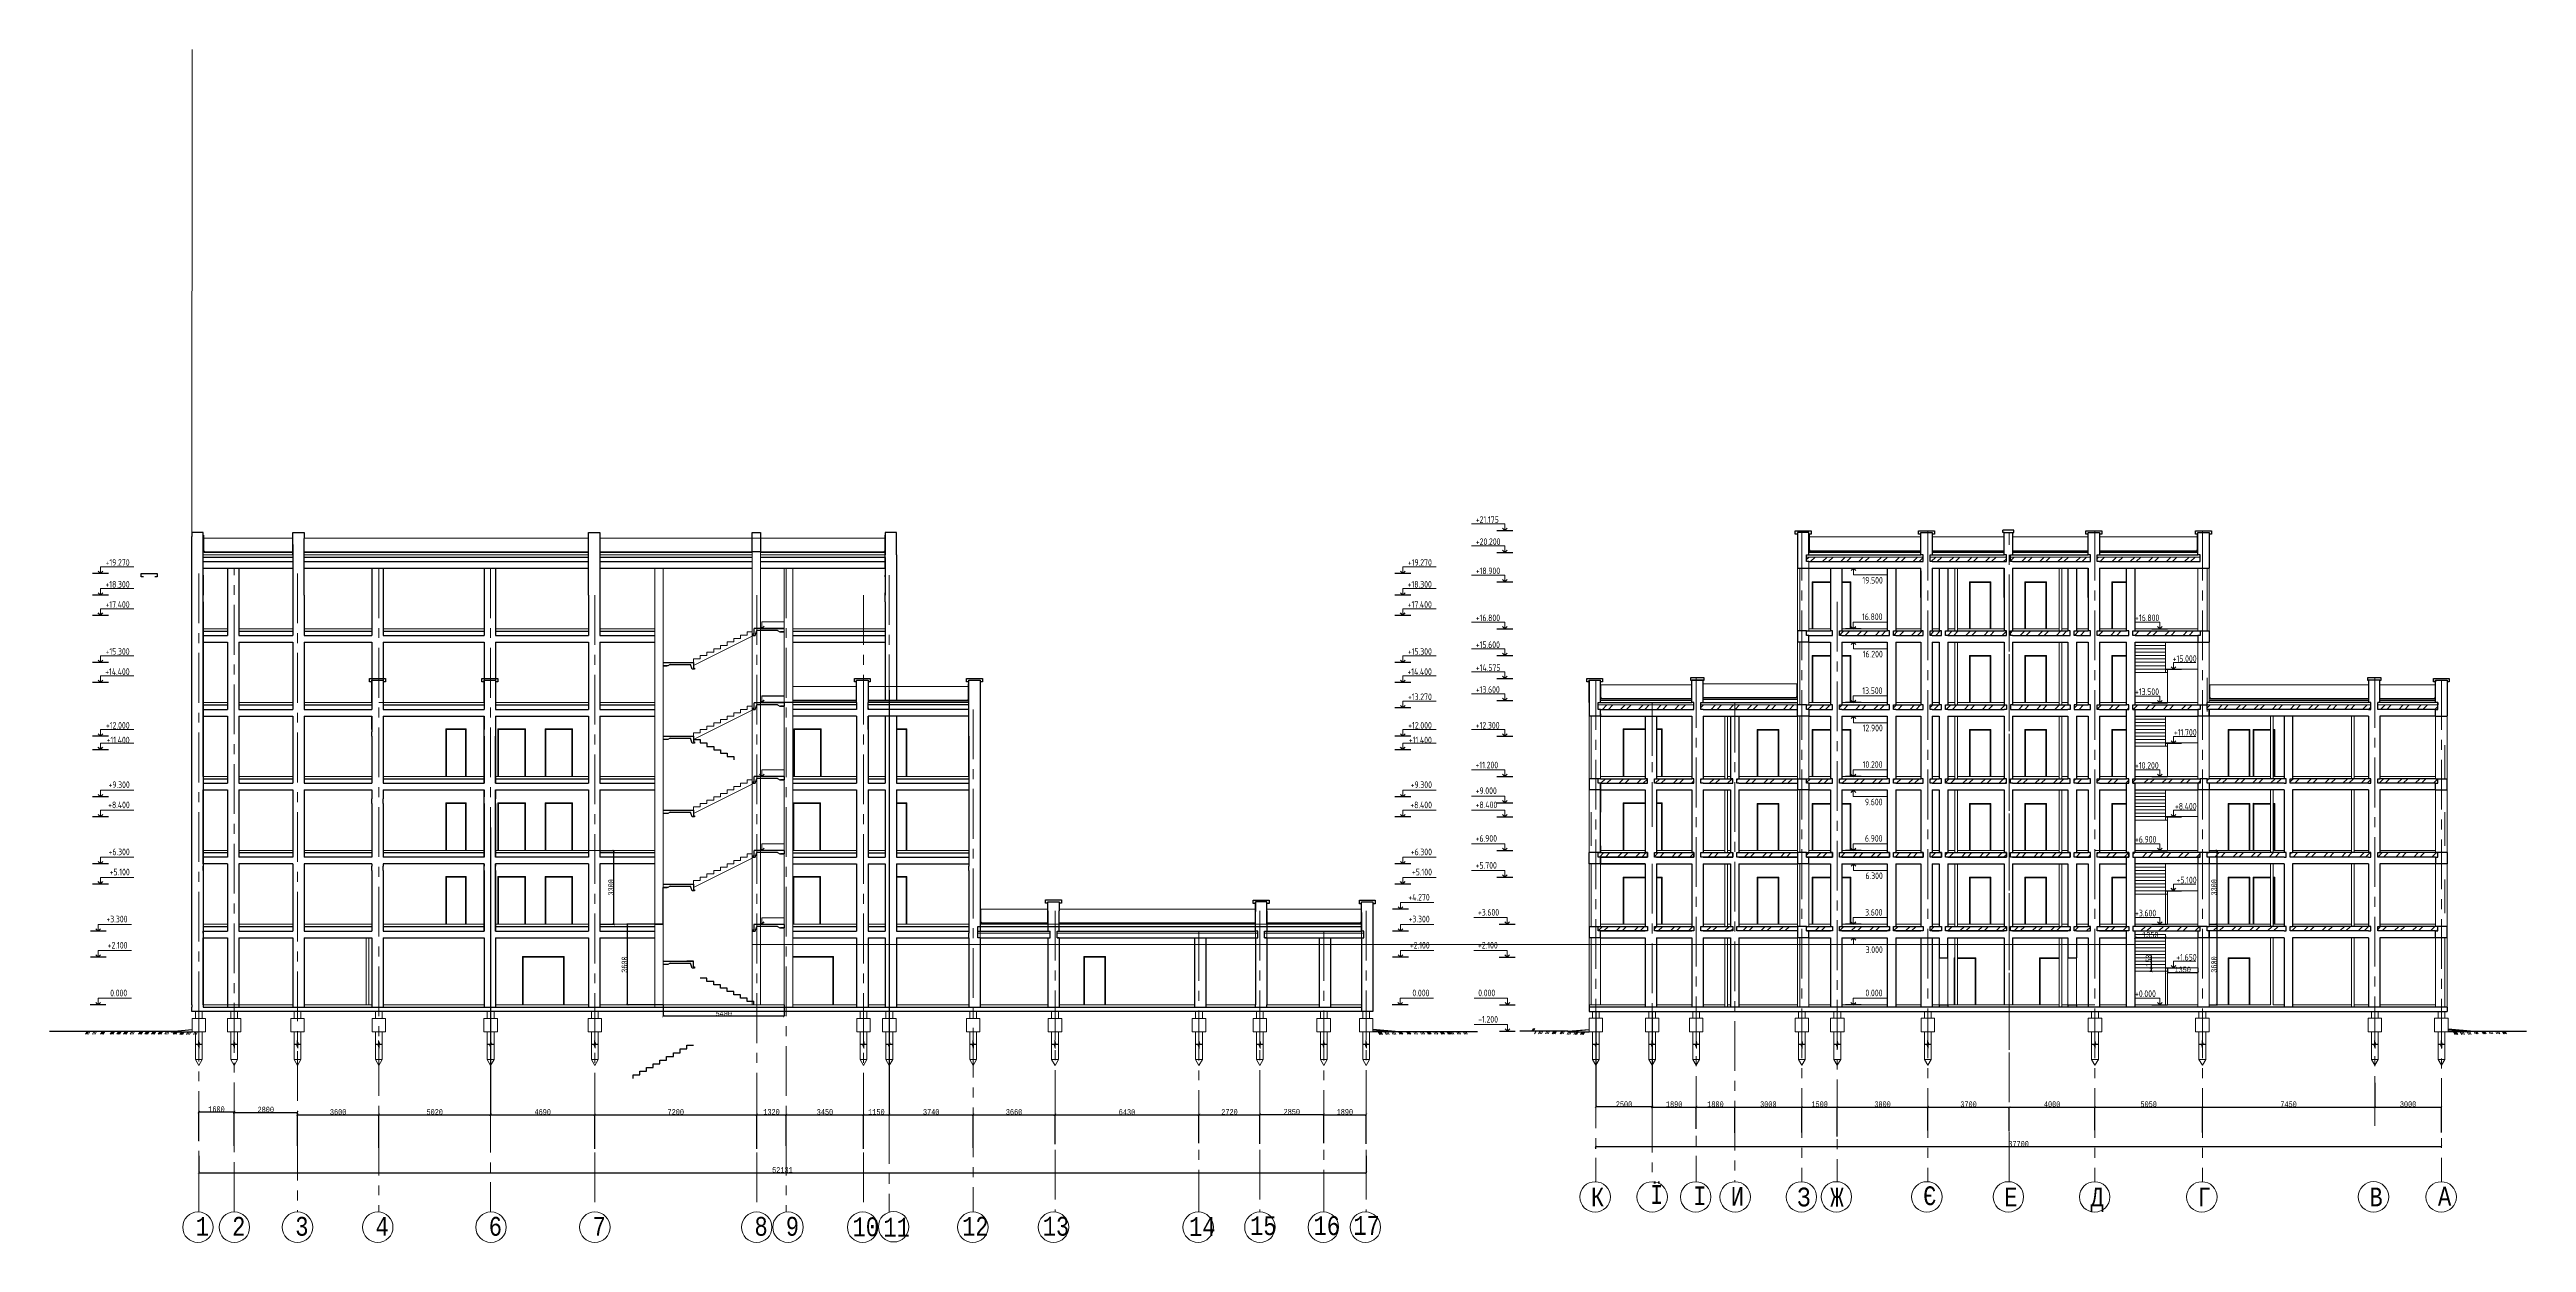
# Model space of a CAD drawing. Header units: millimetres. Extents: x -689206 to 4969298, y -1019800 to 703299.
# Drawn here: x -689206 to -578587, y 20751 to 74033 of the extents above; entities that cross this region are included whole.
import ezdxf

# ---------------------------------------------------------------- set-up
doc = ezdxf.new("R2010")
doc.units = ezdxf.units.MM
doc.linetypes.add('осеваяX2', pattern=[101.6, 63.5, -12.7, 12.7, -12.7])
doc.layers.add('РАЗМЕРЫ', color=7, linetype='Continuous', lineweight=9)
doc.layers.add('стены', color=7, linetype='Continuous', lineweight=20)
for name, color, linetype in [('разрез1-1', 7, 'Continuous'), ('разрез2-2', 7, 'Continuous'), ('сетка', 104, 'Continuous')]:
    doc.layers.add(name, color=color, linetype=linetype)
doc.styles.add('Аннотативный', font='isocteur.ttf', dxfattribs={"width": 0.7, "height": 250})
doc.dimstyles.new('Аннотативный', dxfattribs={"dimscale": 0, "dimtxt": 250, "dimasz": 100, "dimexe": 1.25, "dimexo": 0.625, "dimtad": 1, "dimdec": 0, "dimtxsty": 'Аннотативный', "dimblk": 'ARCHTICK', "dimcen": 2.5, "dimadec": 0, "dimazin": 0, "dimtfac": 1, "dimtdec": 0, "dimtmove": 0, "dimatfit": 3, "dimfxl": 1, "dimarcsym": 0})
pattern_1 = [(45, (-1427732.2, 672087.9), (-404.11153, 404.11153), []), (45, (-1427462.77, 672087.9), (-404.11153, 404.11153), [])]

msp = doc.modelspace()

# ---------------------------------------------------------------- texts
at = {"layer": 'РАЗМЕРЫ', "lineweight": 5, "ltscale": 35, "width": 7009.377, "attachment_point": 1, "style": 'Аннотативный'}
for s, insert, char_height in [('Ї', (-617723.8, 23310.7), 841.3), ('І', (-615802.6, 23258.5), 841.3), ('И', (-614122.4, 23232.2), 841.3), ('Є', (-605529, 23258.4), 841.3), ('А', (-582537.6, 23239.5), 841.3), ('К', (-620365.4, 23202.9), 841.3), ('З', (-611152.6, 23202.4), 841.3), ('Ж', (-609673.4, 23191.2), 841.3), ('Е', (-601907.4, 23203.1), 841.3), ('Д', (-598055.4, 23202.1), 841.3), ('Г', (-593266.5, 23202.2), 841.3), ('В', (-585599.5, 23204), 841.3), ('1', (-682677.6, 21893.6), 841.3), ('2', (-681050.2, 21892.6), 841.3), ('3', (-678232.1, 21892.6), 841.3), ('4', (-674647.8, 21894.2), 841.3), ('6', (-669590.4, 21892.7), 841.3), ('7', (-664953.3, 21892.6), 841.3), ('8', (-657722.8, 21892.6), 841.3), ('9', (-656324, 21894.1), 841.3), ('10', (-653343.5, 21871.3), 841.28), ('11', (-651964.2, 21854.2), 841.28), ('12', (-648448.8, 21892.7), 841.28), ('13', (-644849, 21895.9), 841.28), ('14', (-638316.3, 21886), 841.28), ('15', (-635590, 21923.5), 841.28), ('16', (-632756.3, 21923.7), 841.28), ('17', (-630973.4, 21932.7), 841.28)]:
    msp.add_mtext(s, dxfattribs=dict(at, insert=insert, char_height=char_height))
at = {"layer": 'разрез1-1', "lineweight": 30, "char_height": 297.819, "width": 1508.774, "style": 'Аннотативный'}
for s, insert, attachment_point in [('{\\fISOCPEUR|b0|i0|c204|p34;+21.175\\fISOCPEUR|b0|i0|c0|p34; }', (-625509.6, 53187.5), 1), ('{\\fISOCPEUR|b0|i0|c204|p34;+20.200\\fISOCPEUR|b0|i0|c0|p34; }', (-625509.6, 52198.4), 1), ('{\\fISOCPEUR|b0|i0|c204|p34;+19.270\\fISOCPEUR|b0|i0|c0|p34; }', (-685628.9, 51271.3), 3), ('{\\fISOCPEUR|b0|i0|c204|p34;+19.270\\fISOCPEUR|b0|i0|c0|p34; }', (-627471.6, 51271.3), 3), ('{\\fISOCPEUR|b0|i0|c204|p34;+18.900\\fISOCPEUR|b0|i0|c0|p34; }', (-625509.6, 50898.4), 1), ('{\\fISOCPEUR|b0|i0|c204|p34;+18.300\\fISOCPEUR|b0|i0|c0|p34; }', (-685628.9, 50296.3), 3), ('{\\fISOCPEUR|b0|i0|c204|p34;+18.300\\fISOCPEUR|b0|i0|c0|p34; }', (-627471.6, 50296.3), 3), ('{\\fISOCPEUR|b0|i0|c204|p34;19.500\\fISOCPEUR|b0|i0|c0|p34; }', (-607331.9, 50179.7), 9), ('{\\fISOCPEUR|b0|i0|c204|p34;+17.400\\fISOCPEUR|b0|i0|c0|p34; }', (-685628.9, 49396.3), 3), ('{\\fISOCPEUR|b0|i0|c204|p34;+17.400\\fISOCPEUR|b0|i0|c0|p34; }', (-627471.6, 49396.3), 3), ('{\\fISOCPEUR|b0|i0|c204|p34;+16.800\\fISOCPEUR|b0|i0|c0|p34; }', (-625509.6, 48798.4), 1), ('{\\fISOCPEUR|b0|i0|c204|p34;16.800\\fISOCPEUR|b0|i0|c0|p34; }', (-607345.9, 48846.6), 3), ('{\\fISOCPEUR|b0|i0|c204|p34;+15.600\\fISOCPEUR|b0|i0|c0|p34; }', (-625509.6, 47598.4), 1), ('{\\fISOCPEUR|b0|i0|c204|p34;+15.300\\fISOCPEUR|b0|i0|c0|p34; }', (-685628.9, 47296.3), 3), ('{\\fISOCPEUR|b0|i0|c204|p34;+15.300\\fISOCPEUR|b0|i0|c0|p34; }', (-627471.6, 47296.3), 3), ('{\\fISOCPEUR|b0|i0|c204|p34;+14.575\\fISOCPEUR|b0|i0|c0|p34; }', (-625509.6, 46573.4), 1), ('{\\fISOCPEUR|b0|i0|c204|p34;16.200\\fISOCPEUR|b0|i0|c0|p34; }', (-607331.9, 46879.7), 9), ('{\\fISOCPEUR|b0|i0|c204|p34;+14.400\\fISOCPEUR|b0|i0|c0|p34; }', (-685628.9, 46396.3), 3), ('{\\fISOCPEUR|b0|i0|c204|p34;+14.400\\fISOCPEUR|b0|i0|c0|p34; }', (-627471.6, 46396.3), 3), ('{\\fISOCPEUR|b0|i0|c204|p34;+13.600\\fISOCPEUR|b0|i0|c0|p34; }', (-625509.6, 45598.4), 1), ('{\\fISOCPEUR|b0|i0|c204|p34;13.500\\fISOCPEUR|b0|i0|c0|p34; }', (-607345.9, 45546.6), 3), ('{\\fISOCPEUR|b0|i0|c204|p34;+13.270\\fISOCPEUR|b0|i0|c0|p34; }', (-627471.6, 45271.3), 3), ('{\\fISOCPEUR|b0|i0|c204|p34;+12.000\\fISOCPEUR|b0|i0|c0|p34; }', (-685628.9, 43996.3), 3), ('{\\fISOCPEUR|b0|i0|c204|p34;+11.400\\fISOCPEUR|b0|i0|c0|p34; }', (-685628.9, 43338.9), 3), ('{\\fISOCPEUR|b0|i0|c204|p34;+12.000\\fISOCPEUR|b0|i0|c0|p34; }', (-627471.6, 43996.3), 3), ('{\\fISOCPEUR|b0|i0|c204|p34;+11.400\\fISOCPEUR|b0|i0|c0|p34; }', (-627471.6, 43338.9), 3), ('{\\fISOCPEUR|b0|i0|c204|p34;+12.300\\fISOCPEUR|b0|i0|c0|p34; }', (-625509.6, 43998.4), 1), ('{\\fISOCPEUR|b0|i0|c204|p34;12.900\\fISOCPEUR|b0|i0|c0|p34; }', (-607331.9, 43579.7), 9), ('{\\fISOCPEUR|b0|i0|c204|p34;+11.200\\fISOCPEUR|b0|i0|c0|p34; }', (-625521.3, 42223.1), 1), ('{\\fISOCPEUR|b0|i0|c204|p34;10.200\\fISOCPEUR|b0|i0|c0|p34; }', (-607345.9, 42246.6), 3), ('{\\fISOCPEUR|b0|i0|c204|p34;+9.300\\fISOCPEUR|b0|i0|c0|p34; }', (-685622.8, 41344.5), 3), ('{\\fISOCPEUR|b0|i0|c204|p34;+9.300\\fISOCPEUR|b0|i0|c0|p34; }', (-627465.5, 41344.5), 3), ('{\\fISOCPEUR|b0|i0|c204|p34;+9.000\\fISOCPEUR|b0|i0|c0|p34; }', (-625515.7, 41076.6), 1), ('{\\fISOCPEUR|b0|i0|c204|p34;+8.400\\fISOCPEUR|b0|i0|c0|p34; }', (-685622.8, 40444.5), 3), ('{\\fISOCPEUR|b0|i0|c204|p34;+8.400\\fISOCPEUR|b0|i0|c0|p34; }', (-627465.5, 40444.5), 3), ('{\\fISOCPEUR|b0|i0|c204|p34;+8.400\\fISOCPEUR|b0|i0|c0|p34; }', (-625515.7, 40446.6), 1), ('{\\fISOCPEUR|b0|i0|c204|p34;9.600\\fISOCPEUR|b0|i0|c0|p34; }', (-607345.9, 40277.5), 9), ('{\\fISOCPEUR|b0|i0|c204|p34;+6.900\\fISOCPEUR|b0|i0|c0|p34; }', (-625515.7, 38946.6), 1), ('{\\fISOCPEUR|b0|i0|c204|p34;6.900\\fISOCPEUR|b0|i0|c0|p34; }', (-607345.9, 38946.6), 3), ('{\\fISOCPEUR|b0|i0|c204|p34;+6.300\\fISOCPEUR|b0|i0|c0|p34; }', (-685622.8, 38344.5), 3), ('{\\fISOCPEUR|b0|i0|c204|p34;+6.300\\fISOCPEUR|b0|i0|c0|p34; }', (-627465.5, 38344.5), 3), ('{\\fISOCPEUR|b0|i0|c204|p34;+5.700\\fISOCPEUR|b0|i0|c0|p34; }', (-625515.7, 37744.4), 1), ('{\\fISOCPEUR|b0|i0|c204|p34;+5.100\\fISOCPEUR|b0|i0|c0|p34; }', (-685622.8, 37444.5), 3), ('{\\fISOCPEUR|b0|i0|c204|p34;+5.100\\fISOCPEUR|b0|i0|c0|p34; }', (-627465.5, 37444.5), 3), ('{\\fISOCPEUR|b0|i0|c204|p34;6.300\\fISOCPEUR|b0|i0|c0|p34; }', (-607331.9, 36979.7), 9), ('{\\fISOCPEUR|b0|i0|c204|p34;+4.270\\fISOCPEUR|b0|i0|c0|p34; }', (-627567.4, 36319.5), 3), ('{\\fISOCPEUR|b0|i0|c204|p34;+3.600\\fISOCPEUR|b0|i0|c0|p34; }', (-625413.8, 35647), 1), ('{\\fISOCPEUR|b0|i0|c204|p34;3.600\\fISOCPEUR|b0|i0|c0|p34; }', (-607345.9, 35646.6), 3), ('{\\fISOCPEUR|b0|i0|c204|p34;+3.300\\fISOCPEUR|b0|i0|c0|p34; }', (-685724.7, 35344.5), 3), ('{\\fISOCPEUR|b0|i0|c204|p34;+3.300\\fISOCPEUR|b0|i0|c0|p34; }', (-627567.4, 35344.5), 3), ('{\\fISOCPEUR|b0|i0|c204|p34;+2.100\\fISOCPEUR|b0|i0|c0|p34; }', (-685724.7, 34174.5), 3), ('{\\fISOCPEUR|b0|i0|c204|p34;+2.100\\fISOCPEUR|b0|i0|c0|p34; }', (-627567.4, 34174.5), 3), ('{\\fISOCPEUR|b0|i0|c204|p34;+2.100\\fISOCPEUR|b0|i0|c0|p34; }', (-625413.8, 34176.6), 1), ('{\\fISOCPEUR|b0|i0|c204|p34;3.000\\fISOCPEUR|b0|i0|c0|p34; }', (-607331.9, 33679.7), 9), ('{\\fISOCPEUR|b0|i0|c204|p34;0.000\\fISOCPEUR|b0|i0|c0|p34; }', (-685736.3, 32044.5), 3), ('{\\fISOCPEUR|b0|i0|c204|p34;0.000\\fISOCPEUR|b0|i0|c0|p34; }', (-627579, 32044.5), 3), ('{\\fISOCPEUR|b0|i0|c204|p34;0.000\\fISOCPEUR|b0|i0|c0|p34; }', (-625402.2, 32046.6), 1), ('{\\fISOCPEUR|b0|i0|c204|p34;0.000\\fISOCPEUR|b0|i0|c0|p34; }', (-607345.9, 32046.6), 3), ('{\\fISOCPEUR|b0|i0|c204|p34;-1.200\\fISOCPEUR|b0|i0|c0|p34; }', (-625402.2, 30866.6), 1)]:
    msp.add_mtext(s, dxfattribs=dict(at, insert=insert, attachment_point=attachment_point))
at = {"layer": 'разрез2-2', "lineweight": 30, "char_height": 297.819, "width": 1508.774, "style": 'Аннотативный'}
for s, insert, attachment_point in [('{\\fISOCPEUR|b0|i0|c204|p34;+16.800\\fISOCPEUR|b0|i0|c0|p34; }', (-596068, 48799.9), 1), ('{\\fISOCPEUR|b0|i0|c204|p34;+15.000\\fISOCPEUR|b0|i0|c0|p34; }', (-593316.9, 46977.8), 3), ('{\\fISOCPEUR|b0|i0|c204|p34;+13.500\\fISOCPEUR|b0|i0|c0|p34; }', (-596068, 45499.9), 1), ('{\\fISOCPEUR|b0|i0|c204|p34;+11.700\\fISOCPEUR|b0|i0|c0|p34; }', (-593316.9, 43684.2), 3), ('{\\fISOCPEUR|b0|i0|c204|p34;+10.200\\fISOCPEUR|b0|i0|c0|p34; }', (-596068, 42206.3), 1), ('{\\fISOCPEUR|b0|i0|c204|p34;+8.400\\fISOCPEUR|b0|i0|c0|p34; }', (-593316.9, 40384.2), 3), ('{\\fISOCPEUR|b0|i0|c204|p34;+6.900\\fISOCPEUR|b0|i0|c0|p34; }', (-596068, 38906.3), 1), ('{\\fISOCPEUR|b0|i0|c204|p34;+5.100\\fISOCPEUR|b0|i0|c0|p34; }', (-593316.9, 37089.3), 3), ('{\\fISOCPEUR|b0|i0|c204|p34;+3.600\\fISOCPEUR|b0|i0|c0|p34; }', (-596068, 35611.3), 1), ('{\\fISOCPEUR|b0|i0|c204|p34;+1.650\\fISOCPEUR|b0|i0|c0|p34; }', (-593316.9, 33639.3), 3), ('{\\fISOCPEUR|b0|i0|c204|p34;+0.000\\fISOCPEUR|b0|i0|c0|p34; }', (-596068, 32011.3), 1)]:
    msp.add_mtext(s, dxfattribs=dict(at, insert=insert, attachment_point=attachment_point))

# ---------------------------------------------------------------- blocks, each defined once
blk = doc.blocks.new('_ArchTick')
at = {"color": 0, "linetype": 'ByBlock', "const_width": 0.15}
blk.add_lwpolyline([(-0.5, -0.5), (0.5, 0.5)], dxfattribs=at)
blk = doc.blocks.new('*D4724')
at = {"layer": 'Defpoints', "color": 0, "lineweight": 30, "ltscale": 35, "transparency": 16777216}
for p in [(-620146, 31063), (-617636, 31063), (-620146, 26803)]:
    blk.add_point(p, dxfattribs=at)
at = {"layer": 'РАЗМЕРЫ', "color": 0, "lineweight": -2, "ltscale": 35, "transparency": 16777216}
for p, q in [((-620146, 31062), (-620146, 26801)), ((-617636, 31062), (-617636, 26801)), ((-617636, 26803), (-620146, 26803))]:
    blk.add_line(p, q, dxfattribs=at)
at = {"layer": 'РАЗМЕРЫ', "color": 0, "lineweight": -2, "ltscale": 35, "transparency": 16777216, "xscale": 100, "yscale": 100, "zscale": 100, "rotation": 180}
blk.add_blockref('_ArchTick', (-620146, 26803), dxfattribs=at)
at = {"layer": 'РАЗМЕРЫ', "color": 0, "lineweight": -2, "ltscale": 35, "transparency": 16777216, "xscale": 100, "yscale": 100, "zscale": 100}
blk.add_blockref('_ArchTick', (-617636, 26803), dxfattribs=at)
at = {"layer": 'РАЗМЕРЫ', "color": 0, "lineweight": 5, "ltscale": 35, "transparency": 16777216, "insert": (-618891, 26928), "char_height": 250, "width": 665, "attachment_point": 5, "style": 'Аннотативный'}
blk.add_mtext('2500', dxfattribs=at)
blk = doc.blocks.new('*D4725')
at = {"layer": 'Defpoints', "color": 0, "lineweight": 30, "ltscale": 35, "transparency": 16777216}
for p in [(-617636, 26801), (-615666, 26801), (-615666, 25820)]:
    blk.add_point(p, dxfattribs=at)
at = {"layer": 'РАЗМЕРЫ', "color": 0, "lineweight": -2, "ltscale": 35, "transparency": 16777216}
for p, q in [((-617636, 26802), (-617636, 26803)), ((-617636, 26801), (-615666, 26801)), ((-615666, 25820), (-615666, 26803))]:
    blk.add_line(p, q, dxfattribs=at)
at = {"layer": 'РАЗМЕРЫ', "color": 0, "lineweight": -2, "ltscale": 35, "transparency": 16777216, "xscale": 100, "yscale": 100, "zscale": 100, "rotation": 180}
blk.add_blockref('_ArchTick', (-617636, 26801), dxfattribs=at)
at = {"layer": 'РАЗМЕРЫ', "color": 0, "lineweight": -2, "ltscale": 35, "transparency": 16777216, "xscale": 100, "yscale": 100, "zscale": 100}
blk.add_blockref('_ArchTick', (-615666, 26801), dxfattribs=at)
at = {"layer": 'РАЗМЕРЫ', "color": 0, "lineweight": 5, "ltscale": 35, "transparency": 16777216, "insert": (-616651, 26927), "char_height": 250, "attachment_point": 5, "style": 'Аннотативный'}
blk.add_mtext('1890', dxfattribs=at)
blk = doc.blocks.new('*D4726')
at = {"layer": 'Defpoints', "color": 0, "lineweight": 30, "ltscale": 35, "transparency": 16777216}
for p in [(-615666, 26801), (-613946, 26801), (-613946, 25643)]:
    blk.add_point(p, dxfattribs=at)
at = {"layer": 'РАЗМЕРЫ', "color": 0, "lineweight": -2, "ltscale": 35, "transparency": 16777216}
for p, q in [((-615666, 26802), (-615666, 26803)), ((-615666, 26801), (-613946, 26801)), ((-613946, 25643), (-613946, 26803))]:
    blk.add_line(p, q, dxfattribs=at)
at = {"layer": 'РАЗМЕРЫ', "color": 0, "lineweight": -2, "ltscale": 35, "transparency": 16777216, "xscale": 100, "yscale": 100, "zscale": 100, "rotation": 180}
blk.add_blockref('_ArchTick', (-615666, 26801), dxfattribs=at)
at = {"layer": 'РАЗМЕРЫ', "color": 0, "lineweight": -2, "ltscale": 35, "transparency": 16777216, "xscale": 100, "yscale": 100, "zscale": 100}
blk.add_blockref('_ArchTick', (-613946, 26801), dxfattribs=at)
at = {"layer": 'РАЗМЕРЫ', "color": 0, "lineweight": 5, "ltscale": 35, "transparency": 16777216, "insert": (-614806, 26927), "char_height": 250, "attachment_point": 5, "style": 'Аннотативный'}
blk.add_mtext('1800', dxfattribs=at)
blk = doc.blocks.new('*D4727')
at = {"layer": 'Defpoints', "color": 0, "lineweight": 30, "ltscale": 35, "transparency": 16777216}
for p in [(-613946, 26801), (-610944, 26801), (-610944, 25655)]:
    blk.add_point(p, dxfattribs=at)
at = {"layer": 'РАЗМЕРЫ', "color": 0, "lineweight": -2, "ltscale": 35, "transparency": 16777216}
for p, q in [((-613946, 26802), (-613946, 26803)), ((-613946, 26801), (-610944, 26801)), ((-610944, 25656), (-610944, 26803))]:
    blk.add_line(p, q, dxfattribs=at)
at = {"layer": 'РАЗМЕРЫ', "color": 0, "lineweight": -2, "ltscale": 35, "transparency": 16777216, "xscale": 100, "yscale": 100, "zscale": 100, "rotation": 180}
blk.add_blockref('_ArchTick', (-613946, 26801), dxfattribs=at)
at = {"layer": 'РАЗМЕРЫ', "color": 0, "lineweight": -2, "ltscale": 35, "transparency": 16777216, "xscale": 100, "yscale": 100, "zscale": 100}
blk.add_blockref('_ArchTick', (-610944, 26801), dxfattribs=at)
at = {"layer": 'РАЗМЕРЫ', "color": 0, "lineweight": 5, "ltscale": 35, "transparency": 16777216, "insert": (-612445, 26927), "char_height": 250, "attachment_point": 5, "style": 'Аннотативный'}
blk.add_mtext('3000', dxfattribs=at)
blk = doc.blocks.new('*D4728')
at = {"layer": 'Defpoints', "color": 0, "lineweight": 30, "ltscale": 35, "transparency": 16777216}
for p in [(-610944, 26801), (-609364, 26801), (-609364, 25487)]:
    blk.add_point(p, dxfattribs=at)
at = {"layer": 'РАЗМЕРЫ', "color": 0, "lineweight": -2, "ltscale": 35, "transparency": 16777216}
for p, q in [((-610944, 26802), (-610944, 26803)), ((-610944, 26801), (-609364, 26801)), ((-609364, 25487), (-609364, 26803))]:
    blk.add_line(p, q, dxfattribs=at)
at = {"layer": 'РАЗМЕРЫ', "color": 0, "lineweight": -2, "ltscale": 35, "transparency": 16777216, "xscale": 100, "yscale": 100, "zscale": 100, "rotation": 180}
blk.add_blockref('_ArchTick', (-610944, 26801), dxfattribs=at)
at = {"layer": 'РАЗМЕРЫ', "color": 0, "lineweight": -2, "ltscale": 35, "transparency": 16777216, "xscale": 100, "yscale": 100, "zscale": 100}
blk.add_blockref('_ArchTick', (-609364, 26801), dxfattribs=at)
at = {"layer": 'РАЗМЕРЫ', "color": 0, "lineweight": 5, "ltscale": 35, "transparency": 16777216, "insert": (-610154, 26927), "char_height": 250, "attachment_point": 5, "style": 'Аннотативный'}
blk.add_mtext('1500', dxfattribs=at)
blk = doc.blocks.new('*D4729')
at = {"layer": 'Defpoints', "color": 0, "lineweight": 30, "ltscale": 35, "transparency": 16777216}
for p in [(-609364, 26801), (-605324, 26801), (-605324, 25744)]:
    blk.add_point(p, dxfattribs=at)
at = {"layer": 'РАЗМЕРЫ', "color": 0, "lineweight": -2, "ltscale": 35, "transparency": 16777216}
for p, q in [((-609364, 26802), (-609364, 26803)), ((-609364, 26801), (-605324, 26801)), ((-605324, 25745), (-605324, 26803))]:
    blk.add_line(p, q, dxfattribs=at)
at = {"layer": 'РАЗМЕРЫ', "color": 0, "lineweight": -2, "ltscale": 35, "transparency": 16777216, "xscale": 100, "yscale": 100, "zscale": 100, "rotation": 180}
blk.add_blockref('_ArchTick', (-609364, 26801), dxfattribs=at)
at = {"layer": 'РАЗМЕРЫ', "color": 0, "lineweight": -2, "ltscale": 35, "transparency": 16777216, "xscale": 100, "yscale": 100, "zscale": 100}
blk.add_blockref('_ArchTick', (-605324, 26801), dxfattribs=at)
at = {"layer": 'РАЗМЕРЫ', "color": 0, "lineweight": 5, "ltscale": 35, "transparency": 16777216, "insert": (-607344, 26927), "char_height": 250, "attachment_point": 5, "style": 'Аннотативный'}
blk.add_mtext('3800', dxfattribs=at)
blk = doc.blocks.new('*D4730')
at = {"layer": 'Defpoints', "color": 0, "lineweight": 30, "ltscale": 35, "transparency": 16777216}
for p in [(-605324, 26801), (-601684, 26798), (-601684, 25729)]:
    blk.add_point(p, dxfattribs=at)
at = {"layer": 'РАЗМЕРЫ', "color": 0, "lineweight": -2, "ltscale": 35, "transparency": 16777216}
for p, q in [((-605324, 26801), (-605324, 26796)), ((-605324, 26798), (-601684, 26798)), ((-601684, 25729), (-601684, 26799))]:
    blk.add_line(p, q, dxfattribs=at)
at = {"layer": 'РАЗМЕРЫ', "color": 0, "lineweight": -2, "ltscale": 35, "transparency": 16777216, "xscale": 100, "yscale": 100, "zscale": 100, "rotation": 180}
blk.add_blockref('_ArchTick', (-605324, 26798), dxfattribs=at)
at = {"layer": 'РАЗМЕРЫ', "color": 0, "lineweight": -2, "ltscale": 35, "transparency": 16777216, "xscale": 100, "yscale": 100, "zscale": 100}
blk.add_blockref('_ArchTick', (-601684, 26798), dxfattribs=at)
at = {"layer": 'РАЗМЕРЫ', "color": 0, "lineweight": 5, "ltscale": 35, "transparency": 16777216, "insert": (-603504, 26923), "char_height": 250, "attachment_point": 5, "style": 'Аннотативный'}
blk.add_mtext('3700', dxfattribs=at)
blk = doc.blocks.new('*D4731')
at = {"layer": 'Defpoints', "color": 0, "lineweight": 30, "ltscale": 35, "transparency": 16777216}
for p in [(-601684, 26801), (-597856, 26801), (-597856, 25762)]:
    blk.add_point(p, dxfattribs=at)
at = {"layer": 'РАЗМЕРЫ', "color": 0, "lineweight": -2, "ltscale": 35, "transparency": 16777216}
for p, q in [((-601684, 26802), (-601684, 26803)), ((-601684, 26801), (-597856, 26801)), ((-597856, 25763), (-597856, 26803))]:
    blk.add_line(p, q, dxfattribs=at)
at = {"layer": 'РАЗМЕРЫ', "color": 0, "lineweight": -2, "ltscale": 35, "transparency": 16777216, "xscale": 100, "yscale": 100, "zscale": 100, "rotation": 180}
blk.add_blockref('_ArchTick', (-601684, 26801), dxfattribs=at)
at = {"layer": 'РАЗМЕРЫ', "color": 0, "lineweight": -2, "ltscale": 35, "transparency": 16777216, "xscale": 100, "yscale": 100, "zscale": 100}
blk.add_blockref('_ArchTick', (-597856, 26801), dxfattribs=at)
at = {"layer": 'РАЗМЕРЫ', "color": 0, "lineweight": 5, "ltscale": 35, "transparency": 16777216, "insert": (-599770, 26927), "char_height": 250, "attachment_point": 5, "style": 'Аннотативный'}
blk.add_mtext('4000', dxfattribs=at)
blk = doc.blocks.new('*D4732')
at = {"layer": 'Defpoints', "color": 0, "lineweight": 30, "ltscale": 35, "transparency": 16777216}
for p in [(-597856, 26801), (-593062, 26801), (-593062, 25655)]:
    blk.add_point(p, dxfattribs=at)
at = {"layer": 'РАЗМЕРЫ', "color": 0, "lineweight": -2, "ltscale": 35, "transparency": 16777216}
for p, q in [((-597856, 26802), (-597856, 26803)), ((-597856, 26801), (-593062, 26801)), ((-593062, 25656), (-593062, 26803))]:
    blk.add_line(p, q, dxfattribs=at)
at = {"layer": 'РАЗМЕРЫ', "color": 0, "lineweight": -2, "ltscale": 35, "transparency": 16777216, "xscale": 100, "yscale": 100, "zscale": 100, "rotation": 180}
blk.add_blockref('_ArchTick', (-597856, 26801), dxfattribs=at)
at = {"layer": 'РАЗМЕРЫ', "color": 0, "lineweight": -2, "ltscale": 35, "transparency": 16777216, "xscale": 100, "yscale": 100, "zscale": 100}
blk.add_blockref('_ArchTick', (-593062, 26801), dxfattribs=at)
at = {"layer": 'РАЗМЕРЫ', "color": 0, "lineweight": 5, "ltscale": 35, "transparency": 16777216, "insert": (-595459, 26927), "char_height": 250, "attachment_point": 5, "style": 'Аннотативный'}
blk.add_mtext('5050', dxfattribs=at)
blk = doc.blocks.new('*D4733')
at = {"layer": 'Defpoints', "color": 0, "lineweight": 30, "ltscale": 35, "transparency": 16777216}
for p in [(-585362, 27875), (-593062, 26801), (-585362, 26798)]:
    blk.add_point(p, dxfattribs=at)
at = {"layer": 'РАЗМЕРЫ', "color": 0, "lineweight": -2, "ltscale": 35, "transparency": 16777216}
for p, q in [((-585362, 27874), (-585362, 26797)), ((-593062, 26801), (-593062, 26797)), ((-593062, 26798), (-585362, 26798))]:
    blk.add_line(p, q, dxfattribs=at)
at = {"layer": 'РАЗМЕРЫ', "color": 0, "lineweight": -2, "ltscale": 35, "transparency": 16777216, "xscale": 100, "yscale": 100, "zscale": 100, "rotation": 180}
blk.add_blockref('_ArchTick', (-593062, 26798), dxfattribs=at)
at = {"layer": 'РАЗМЕРЫ', "color": 0, "lineweight": -2, "ltscale": 35, "transparency": 16777216, "xscale": 100, "yscale": 100, "zscale": 100}
blk.add_blockref('_ArchTick', (-585362, 26798), dxfattribs=at)
at = {"layer": 'РАЗМЕРЫ', "color": 0, "lineweight": 5, "ltscale": 35, "transparency": 16777216, "insert": (-589212, 26924), "char_height": 250, "attachment_point": 5, "style": 'Аннотативный'}
blk.add_mtext('7450', dxfattribs=at)
blk = doc.blocks.new('*D4734')
at = {"layer": 'Defpoints', "color": 0, "lineweight": 30, "ltscale": 35, "transparency": 16777216}
for p in [(-585362, 26801), (-582387, 26801), (-582387, 25666)]:
    blk.add_point(p, dxfattribs=at)
at = {"layer": 'РАЗМЕРЫ', "color": 0, "lineweight": -2, "ltscale": 35, "transparency": 16777216}
for p, q in [((-585362, 26802), (-585362, 26803)), ((-585362, 26801), (-582387, 26801)), ((-582387, 25667), (-582387, 26803))]:
    blk.add_line(p, q, dxfattribs=at)
at = {"layer": 'РАЗМЕРЫ', "color": 0, "lineweight": -2, "ltscale": 35, "transparency": 16777216, "xscale": 100, "yscale": 100, "zscale": 100, "rotation": 180}
blk.add_blockref('_ArchTick', (-585362, 26801), dxfattribs=at)
at = {"layer": 'РАЗМЕРЫ', "color": 0, "lineweight": -2, "ltscale": 35, "transparency": 16777216, "xscale": 100, "yscale": 100, "zscale": 100}
blk.add_blockref('_ArchTick', (-582387, 26801), dxfattribs=at)
at = {"layer": 'РАЗМЕРЫ', "color": 0, "lineweight": 5, "ltscale": 35, "transparency": 16777216, "insert": (-583874, 26927), "char_height": 250, "attachment_point": 5, "style": 'Аннотативный'}
blk.add_mtext('3000', dxfattribs=at)
blk = doc.blocks.new('*D4735')
at = {"layer": 'Defpoints', "color": 0, "lineweight": 30, "ltscale": 35, "transparency": 16777216}
for p in [(-620146, 25029), (-620146, 24938), (-582387, 25029)]:
    blk.add_point(p, dxfattribs=at)
at = {"layer": 'РАЗМЕРЫ', "color": 0, "lineweight": -2, "ltscale": 35, "transparency": 16777216}
for p, q in [((-620146, 24939), (-620146, 25030)), ((-582387, 25029), (-620146, 25029)), ((-582387, 25028), (-582387, 25028))]:
    blk.add_line(p, q, dxfattribs=at)
at = {"layer": 'РАЗМЕРЫ', "color": 0, "lineweight": -2, "ltscale": 35, "transparency": 16777216, "xscale": 100, "yscale": 100, "zscale": 100, "rotation": 180}
blk.add_blockref('_ArchTick', (-620146, 25029), dxfattribs=at)
at = {"layer": 'РАЗМЕРЫ', "color": 0, "lineweight": -2, "ltscale": 35, "transparency": 16777216, "xscale": 100, "yscale": 100, "zscale": 100}
blk.add_blockref('_ArchTick', (-582387, 25029), dxfattribs=at)
at = {"layer": 'РАЗМЕРЫ', "color": 0, "lineweight": 5, "ltscale": 35, "transparency": 16777216, "insert": (-601266, 25155), "char_height": 250, "attachment_point": 5, "style": 'Аннотативный'}
blk.add_mtext('37700', dxfattribs=at)
blk = doc.blocks.new('*D4736')
at = {"layer": 'Defpoints', "color": 0, "lineweight": 30, "ltscale": 35, "transparency": 16777216}
for p in [(-682541, 26578), (-682541, 25291), (-680960, 25291)]:
    blk.add_point(p, dxfattribs=at)
at = {"layer": 'РАЗМЕРЫ', "color": 0, "lineweight": -2, "ltscale": 35, "transparency": 16777216}
for p, q in [((-682541, 25292), (-682541, 26579)), ((-680960, 26578), (-682541, 26578)), ((-680960, 25292), (-680960, 26579))]:
    blk.add_line(p, q, dxfattribs=at)
at = {"layer": 'РАЗМЕРЫ', "color": 0, "lineweight": -2, "ltscale": 35, "transparency": 16777216, "xscale": 100, "yscale": 100, "zscale": 100, "rotation": 180}
blk.add_blockref('_ArchTick', (-682541, 26578), dxfattribs=at)
at = {"layer": 'РАЗМЕРЫ', "color": 0, "lineweight": -2, "ltscale": 35, "transparency": 16777216, "xscale": 100, "yscale": 100, "zscale": 100}
blk.add_blockref('_ArchTick', (-680960, 26578), dxfattribs=at)
at = {"layer": 'РАЗМЕРЫ', "color": 0, "lineweight": 5, "ltscale": 35, "transparency": 16777216, "insert": (-681751, 26703), "char_height": 250, "attachment_point": 5, "style": 'Аннотативный'}
blk.add_mtext('1600', dxfattribs=at)
blk = doc.blocks.new('*D4737')
at = {"layer": 'Defpoints', "color": 0, "lineweight": 30, "ltscale": 35, "transparency": 16777216}
for p in [(-678136, 26562), (-680960, 25061), (-678136, 25061)]:
    blk.add_point(p, dxfattribs=at)
at = {"layer": 'РАЗМЕРЫ', "color": 0, "lineweight": -2, "ltscale": 35, "transparency": 16777216}
for p, q in [((-680960, 25062), (-680960, 26563)), ((-680960, 26562), (-678136, 26562)), ((-678136, 25062), (-678136, 26563))]:
    blk.add_line(p, q, dxfattribs=at)
at = {"layer": 'РАЗМЕРЫ', "color": 0, "lineweight": -2, "ltscale": 35, "transparency": 16777216, "xscale": 100, "yscale": 100, "zscale": 100, "rotation": 180}
blk.add_blockref('_ArchTick', (-680960, 26562), dxfattribs=at)
at = {"layer": 'РАЗМЕРЫ', "color": 0, "lineweight": -2, "ltscale": 35, "transparency": 16777216, "xscale": 100, "yscale": 100, "zscale": 100}
blk.add_blockref('_ArchTick', (-678136, 26562), dxfattribs=at)
at = {"layer": 'РАЗМЕРЫ', "color": 0, "lineweight": 5, "ltscale": 35, "transparency": 16777216, "insert": (-679548, 26687), "char_height": 250, "attachment_point": 5, "style": 'Аннотативный'}
blk.add_mtext('2800', dxfattribs=at)
blk = doc.blocks.new('*D4738')
at = {"layer": 'Defpoints', "color": 0, "lineweight": 30, "ltscale": 35, "transparency": 16777216}
for p in [(-678136, 26454), (-674502, 26454), (-674502, 24985)]:
    blk.add_point(p, dxfattribs=at)
at = {"layer": 'РАЗМЕРЫ', "color": 0, "lineweight": -2, "ltscale": 35, "transparency": 16777216}
for p, q in [((-678136, 26454), (-678136, 26453)), ((-678136, 26454), (-674502, 26454)), ((-674502, 24985), (-674502, 26456))]:
    blk.add_line(p, q, dxfattribs=at)
at = {"layer": 'РАЗМЕРЫ', "color": 0, "lineweight": -2, "ltscale": 35, "transparency": 16777216, "xscale": 100, "yscale": 100, "zscale": 100, "rotation": 180}
blk.add_blockref('_ArchTick', (-678136, 26454), dxfattribs=at)
at = {"layer": 'РАЗМЕРЫ', "color": 0, "lineweight": -2, "ltscale": 35, "transparency": 16777216, "xscale": 100, "yscale": 100, "zscale": 100}
blk.add_blockref('_ArchTick', (-674502, 26454), dxfattribs=at)
at = {"layer": 'РАЗМЕРЫ', "color": 0, "lineweight": 5, "ltscale": 35, "transparency": 16777216, "insert": (-676319, 26580), "char_height": 250, "attachment_point": 5, "style": 'Аннотативный'}
blk.add_mtext('3600', dxfattribs=at)
blk = doc.blocks.new('*D4739')
at = {"layer": 'Defpoints', "color": 0, "lineweight": 30, "ltscale": 35, "transparency": 16777216}
for p in [(-669506, 39280), (-674502, 26454), (-669506, 26454)]:
    blk.add_point(p, dxfattribs=at)
at = {"layer": 'РАЗМЕРЫ', "color": 0, "lineweight": -2, "ltscale": 35, "transparency": 16777216}
for p, q in [((-669506, 39280), (-669506, 26453)), ((-674502, 26454), (-674502, 26453)), ((-674502, 26454), (-669506, 26454))]:
    blk.add_line(p, q, dxfattribs=at)
at = {"layer": 'РАЗМЕРЫ', "color": 0, "lineweight": -2, "ltscale": 35, "transparency": 16777216, "xscale": 100, "yscale": 100, "zscale": 100, "rotation": 180}
blk.add_blockref('_ArchTick', (-674502, 26454), dxfattribs=at)
at = {"layer": 'РАЗМЕРЫ', "color": 0, "lineweight": -2, "ltscale": 35, "transparency": 16777216, "xscale": 100, "yscale": 100, "zscale": 100}
blk.add_blockref('_ArchTick', (-669506, 26454), dxfattribs=at)
at = {"layer": 'РАЗМЕРЫ', "color": 0, "lineweight": 5, "ltscale": 35, "transparency": 16777216, "insert": (-672004, 26580), "char_height": 250, "attachment_point": 5, "style": 'Аннотативный'}
blk.add_mtext('5020', dxfattribs=at)
blk = doc.blocks.new('*D4740')
at = {"layer": 'Defpoints', "color": 0, "lineweight": 30, "ltscale": 35, "transparency": 16777216}
for p in [(-669506, 26454), (-664855, 26454), (-664855, 24939)]:
    blk.add_point(p, dxfattribs=at)
at = {"layer": 'РАЗМЕРЫ', "color": 0, "lineweight": -2, "ltscale": 35, "transparency": 16777216}
for p, q in [((-669506, 26455), (-669506, 26456)), ((-669506, 26454), (-664855, 26454)), ((-664855, 24940), (-664855, 26456))]:
    blk.add_line(p, q, dxfattribs=at)
at = {"layer": 'РАЗМЕРЫ', "color": 0, "lineweight": -2, "ltscale": 35, "transparency": 16777216, "xscale": 100, "yscale": 100, "zscale": 100, "rotation": 180}
blk.add_blockref('_ArchTick', (-669506, 26454), dxfattribs=at)
at = {"layer": 'РАЗМЕРЫ', "color": 0, "lineweight": -2, "ltscale": 35, "transparency": 16777216, "xscale": 100, "yscale": 100, "zscale": 100}
blk.add_blockref('_ArchTick', (-664855, 26454), dxfattribs=at)
at = {"layer": 'РАЗМЕРЫ', "color": 0, "lineweight": 5, "ltscale": 35, "transparency": 16777216, "insert": (-667180, 26580), "char_height": 250, "attachment_point": 5, "style": 'Аннотативный'}
blk.add_mtext('4690', dxfattribs=at)
blk = doc.blocks.new('*D4741')
at = {"layer": 'Defpoints', "color": 0, "lineweight": 30, "ltscale": 35, "transparency": 16777216}
for p in [(-664855, 26454), (-657622, 26454), (-657622, 24939)]:
    blk.add_point(p, dxfattribs=at)
at = {"layer": 'РАЗМЕРЫ', "color": 0, "lineweight": -2, "ltscale": 35, "transparency": 16777216}
for p, q in [((-664855, 26455), (-664855, 26456)), ((-664855, 26454), (-657622, 26454)), ((-657622, 24940), (-657622, 26456))]:
    blk.add_line(p, q, dxfattribs=at)
at = {"layer": 'РАЗМЕРЫ', "color": 0, "lineweight": -2, "ltscale": 35, "transparency": 16777216, "xscale": 100, "yscale": 100, "zscale": 100, "rotation": 180}
blk.add_blockref('_ArchTick', (-664855, 26454), dxfattribs=at)
at = {"layer": 'РАЗМЕРЫ', "color": 0, "lineweight": -2, "ltscale": 35, "transparency": 16777216, "xscale": 100, "yscale": 100, "zscale": 100}
blk.add_blockref('_ArchTick', (-657622, 26454), dxfattribs=at)
at = {"layer": 'РАЗМЕРЫ', "color": 0, "lineweight": 5, "ltscale": 35, "transparency": 16777216, "insert": (-661238, 26580), "char_height": 250, "attachment_point": 5, "style": 'Аннотативный'}
blk.add_mtext('7200', dxfattribs=at)
blk = doc.blocks.new('*D4742')
at = {"layer": 'Defpoints', "color": 0, "lineweight": 30, "ltscale": 35, "transparency": 16777216}
for p in [(-657622, 26454), (-656302, 26454), (-656302, 25062)]:
    blk.add_point(p, dxfattribs=at)
at = {"layer": 'РАЗМЕРЫ', "color": 0, "lineweight": -2, "ltscale": 35, "transparency": 16777216}
for p, q in [((-657622, 26454), (-657622, 26453)), ((-657622, 26454), (-656302, 26454)), ((-656302, 25063), (-656302, 26456))]:
    blk.add_line(p, q, dxfattribs=at)
at = {"layer": 'РАЗМЕРЫ', "color": 0, "lineweight": -2, "ltscale": 35, "transparency": 16777216, "xscale": 100, "yscale": 100, "zscale": 100, "rotation": 180}
blk.add_blockref('_ArchTick', (-657622, 26454), dxfattribs=at)
at = {"layer": 'РАЗМЕРЫ', "color": 0, "lineweight": -2, "ltscale": 35, "transparency": 16777216, "xscale": 100, "yscale": 100, "zscale": 100}
blk.add_blockref('_ArchTick', (-656302, 26454), dxfattribs=at)
at = {"layer": 'РАЗМЕРЫ', "color": 0, "lineweight": 5, "ltscale": 35, "transparency": 16777216, "insert": (-656962, 26580), "char_height": 250, "attachment_point": 5, "style": 'Аннотативный'}
blk.add_mtext('1320', dxfattribs=at)
blk = doc.blocks.new('*D4743')
at = {"layer": 'Defpoints', "color": 0, "lineweight": 30, "ltscale": 35, "transparency": 16777216}
for p in [(-656302, 26454), (-652852, 26454), (-652852, 24939)]:
    blk.add_point(p, dxfattribs=at)
at = {"layer": 'РАЗМЕРЫ', "color": 0, "lineweight": -2, "ltscale": 35, "transparency": 16777216}
for p, q in [((-656302, 26455), (-656302, 26456)), ((-656302, 26454), (-652852, 26454)), ((-652852, 24940), (-652852, 26456))]:
    blk.add_line(p, q, dxfattribs=at)
at = {"layer": 'РАЗМЕРЫ', "color": 0, "lineweight": -2, "ltscale": 35, "transparency": 16777216, "xscale": 100, "yscale": 100, "zscale": 100, "rotation": 180}
blk.add_blockref('_ArchTick', (-656302, 26454), dxfattribs=at)
at = {"layer": 'РАЗМЕРЫ', "color": 0, "lineweight": -2, "ltscale": 35, "transparency": 16777216, "xscale": 100, "yscale": 100, "zscale": 100}
blk.add_blockref('_ArchTick', (-652852, 26454), dxfattribs=at)
at = {"layer": 'РАЗМЕРЫ', "color": 0, "lineweight": 5, "ltscale": 35, "transparency": 16777216, "insert": (-654577, 26580), "char_height": 250, "attachment_point": 5, "style": 'Аннотативный'}
blk.add_mtext('3450', dxfattribs=at)
blk = doc.blocks.new('*D4744')
at = {"layer": 'Defpoints', "color": 0, "lineweight": 30, "ltscale": 35, "transparency": 16777216}
for p in [(-651702, 45426), (-652852, 26454), (-651702, 26454)]:
    blk.add_point(p, dxfattribs=at)
at = {"layer": 'РАЗМЕРЫ', "color": 0, "lineweight": -2, "ltscale": 35, "transparency": 16777216}
for p, q in [((-651702, 45426), (-651702, 26453)), ((-652852, 26455), (-652852, 26456)), ((-652852, 26454), (-651702, 26454))]:
    blk.add_line(p, q, dxfattribs=at)
at = {"layer": 'РАЗМЕРЫ', "color": 0, "lineweight": -2, "ltscale": 35, "transparency": 16777216, "xscale": 100, "yscale": 100, "zscale": 100, "rotation": 180}
blk.add_blockref('_ArchTick', (-652852, 26454), dxfattribs=at)
at = {"layer": 'РАЗМЕРЫ', "color": 0, "lineweight": -2, "ltscale": 35, "transparency": 16777216, "xscale": 100, "yscale": 100, "zscale": 100}
blk.add_blockref('_ArchTick', (-651702, 26454), dxfattribs=at)
at = {"layer": 'РАЗМЕРЫ', "color": 0, "lineweight": 5, "ltscale": 35, "transparency": 16777216, "insert": (-652277, 26580), "char_height": 250, "attachment_point": 5, "style": 'Аннотативный'}
blk.add_mtext('1150', dxfattribs=at)
blk = doc.blocks.new('*D4745')
at = {"layer": 'Defpoints', "color": 0, "lineweight": 30, "ltscale": 35, "transparency": 16777216}
for p in [(-651702, 26454), (-647962, 26454), (-647962, 24982)]:
    blk.add_point(p, dxfattribs=at)
at = {"layer": 'РАЗМЕРЫ', "color": 0, "lineweight": -2, "ltscale": 35, "transparency": 16777216}
for p, q in [((-651702, 26455), (-651702, 26456)), ((-651702, 26454), (-647962, 26454)), ((-647962, 24982), (-647962, 26456))]:
    blk.add_line(p, q, dxfattribs=at)
at = {"layer": 'РАЗМЕРЫ', "color": 0, "lineweight": -2, "ltscale": 35, "transparency": 16777216, "xscale": 100, "yscale": 100, "zscale": 100, "rotation": 180}
blk.add_blockref('_ArchTick', (-651702, 26454), dxfattribs=at)
at = {"layer": 'РАЗМЕРЫ', "color": 0, "lineweight": -2, "ltscale": 35, "transparency": 16777216, "xscale": 100, "yscale": 100, "zscale": 100}
blk.add_blockref('_ArchTick', (-647962, 26454), dxfattribs=at)
at = {"layer": 'РАЗМЕРЫ', "color": 0, "lineweight": 5, "ltscale": 35, "transparency": 16777216, "insert": (-649832, 26580), "char_height": 250, "attachment_point": 5, "style": 'Аннотативный'}
blk.add_mtext('3740', dxfattribs=at)
blk = doc.blocks.new('*D4746')
at = {"layer": 'Defpoints', "color": 0, "lineweight": 30, "ltscale": 35, "transparency": 16777216}
for p in [(-647962, 26454), (-644302, 26454), (-644302, 25147)]:
    blk.add_point(p, dxfattribs=at)
at = {"layer": 'РАЗМЕРЫ', "color": 0, "lineweight": -2, "ltscale": 35, "transparency": 16777216}
for p, q in [((-647962, 26455), (-647962, 26456)), ((-647962, 26454), (-644302, 26454)), ((-644302, 25148), (-644302, 26456))]:
    blk.add_line(p, q, dxfattribs=at)
at = {"layer": 'РАЗМЕРЫ', "color": 0, "lineweight": -2, "ltscale": 35, "transparency": 16777216, "xscale": 100, "yscale": 100, "zscale": 100, "rotation": 180}
blk.add_blockref('_ArchTick', (-647962, 26454), dxfattribs=at)
at = {"layer": 'РАЗМЕРЫ', "color": 0, "lineweight": -2, "ltscale": 35, "transparency": 16777216, "xscale": 100, "yscale": 100, "zscale": 100}
blk.add_blockref('_ArchTick', (-644302, 26454), dxfattribs=at)
at = {"layer": 'РАЗМЕРЫ', "color": 0, "lineweight": 5, "ltscale": 35, "transparency": 16777216, "insert": (-646132, 26580), "char_height": 250, "attachment_point": 5, "style": 'Аннотативный'}
blk.add_mtext('3660', dxfattribs=at)
blk = doc.blocks.new('*D4747')
at = {"layer": 'Defpoints', "color": 0, "lineweight": 30, "ltscale": 35, "transparency": 16777216}
for p in [(-644302, 26456), (-637872, 26450), (-637872, 25180)]:
    blk.add_point(p, dxfattribs=at)
at = {"layer": 'РАЗМЕРЫ', "color": 0, "lineweight": -2, "ltscale": 35, "transparency": 16777216}
for p, q in [((-644302, 26455), (-644302, 26449)), ((-644302, 26450), (-637872, 26450)), ((-637872, 25181), (-637872, 26451))]:
    blk.add_line(p, q, dxfattribs=at)
at = {"layer": 'РАЗМЕРЫ', "color": 0, "lineweight": -2, "ltscale": 35, "transparency": 16777216, "xscale": 100, "yscale": 100, "zscale": 100, "rotation": 180}
blk.add_blockref('_ArchTick', (-644302, 26450), dxfattribs=at)
at = {"layer": 'РАЗМЕРЫ', "color": 0, "lineweight": -2, "ltscale": 35, "transparency": 16777216, "xscale": 100, "yscale": 100, "zscale": 100}
blk.add_blockref('_ArchTick', (-637872, 26450), dxfattribs=at)
at = {"layer": 'РАЗМЕРЫ', "color": 0, "lineweight": 5, "ltscale": 35, "transparency": 16777216, "insert": (-641087, 26576), "char_height": 250, "attachment_point": 5, "style": 'Аннотативный'}
blk.add_mtext('6430', dxfattribs=at)
blk = doc.blocks.new('*D4748')
at = {"layer": 'Defpoints', "color": 0, "lineweight": 30, "ltscale": 35, "transparency": 16777216}
for p in [(-637872, 26456), (-635150, 26456), (-635150, 25148)]:
    blk.add_point(p, dxfattribs=at)
at = {"layer": 'РАЗМЕРЫ', "color": 0, "lineweight": -2, "ltscale": 35, "transparency": 16777216}
for p, q in [((-637872, 26456), (-635150, 26456)), ((-637872, 26455), (-637872, 26454)), ((-635150, 25149), (-635150, 26457))]:
    blk.add_line(p, q, dxfattribs=at)
at = {"layer": 'РАЗМЕРЫ', "color": 0, "lineweight": -2, "ltscale": 35, "transparency": 16777216, "xscale": 100, "yscale": 100, "zscale": 100, "rotation": 180}
blk.add_blockref('_ArchTick', (-637872, 26456), dxfattribs=at)
at = {"layer": 'РАЗМЕРЫ', "color": 0, "lineweight": -2, "ltscale": 35, "transparency": 16777216, "xscale": 100, "yscale": 100, "zscale": 100}
blk.add_blockref('_ArchTick', (-635150, 26456), dxfattribs=at)
at = {"layer": 'РАЗМЕРЫ', "color": 0, "lineweight": 5, "ltscale": 35, "transparency": 16777216, "insert": (-636511, 26581), "char_height": 250, "attachment_point": 5, "style": 'Аннотативный'}
blk.add_mtext('2720', dxfattribs=at)
blk = doc.blocks.new('*D4749')
at = {"layer": 'Defpoints', "color": 0, "lineweight": 30, "ltscale": 35, "transparency": 16777216}
for p in [(-635150, 26456), (-632302, 26463), (-632302, 25180)]:
    blk.add_point(p, dxfattribs=at)
at = {"layer": 'РАЗМЕРЫ', "color": 0, "lineweight": -2, "ltscale": 35, "transparency": 16777216}
for p, q in [((-635150, 26456), (-635150, 26464)), ((-635150, 26463), (-632302, 26463)), ((-632302, 25181), (-632302, 26464))]:
    blk.add_line(p, q, dxfattribs=at)
at = {"layer": 'РАЗМЕРЫ', "color": 0, "lineweight": -2, "ltscale": 35, "transparency": 16777216, "xscale": 100, "yscale": 100, "zscale": 100, "rotation": 180}
blk.add_blockref('_ArchTick', (-635150, 26463), dxfattribs=at)
at = {"layer": 'РАЗМЕРЫ', "color": 0, "lineweight": -2, "ltscale": 35, "transparency": 16777216, "xscale": 100, "yscale": 100, "zscale": 100}
blk.add_blockref('_ArchTick', (-632302, 26463), dxfattribs=at)
at = {"layer": 'РАЗМЕРЫ', "color": 0, "lineweight": 5, "ltscale": 35, "transparency": 16777216, "insert": (-633726, 26589), "char_height": 250, "attachment_point": 5, "style": 'Аннотативный'}
blk.add_mtext('2850', dxfattribs=at)
blk = doc.blocks.new('*D4750')
at = {"layer": 'Defpoints', "color": 0, "lineweight": 30, "ltscale": 35, "transparency": 16777216}
for p in [(-632302, 26457), (-630410, 26457), (-630410, 25150)]:
    blk.add_point(p, dxfattribs=at)
at = {"layer": 'РАЗМЕРЫ', "color": 0, "lineweight": -2, "ltscale": 35, "transparency": 16777216}
for p, q in [((-632302, 26457), (-632302, 26458)), ((-632302, 26457), (-630410, 26457)), ((-630410, 25150), (-630410, 26458))]:
    blk.add_line(p, q, dxfattribs=at)
at = {"layer": 'РАЗМЕРЫ', "color": 0, "lineweight": -2, "ltscale": 35, "transparency": 16777216, "xscale": 100, "yscale": 100, "zscale": 100, "rotation": 180}
blk.add_blockref('_ArchTick', (-632302, 26457), dxfattribs=at)
at = {"layer": 'РАЗМЕРЫ', "color": 0, "lineweight": -2, "ltscale": 35, "transparency": 16777216, "xscale": 100, "yscale": 100, "zscale": 100}
blk.add_blockref('_ArchTick', (-630410, 26457), dxfattribs=at)
at = {"layer": 'РАЗМЕРЫ', "color": 0, "lineweight": 5, "ltscale": 35, "transparency": 16777216, "insert": (-631356, 26582), "char_height": 250, "attachment_point": 5, "style": 'Аннотативный'}
blk.add_mtext('1890', dxfattribs=at)
blk = doc.blocks.new('*D4751')
at = {"layer": 'Defpoints', "color": 0, "lineweight": 30, "ltscale": 35, "transparency": 16777216}
for p in [(-682541, 24624), (-630410, 24624), (-630410, 23862)]:
    blk.add_point(p, dxfattribs=at)
at = {"layer": 'РАЗМЕРЫ', "color": 0, "lineweight": -2, "ltscale": 35, "transparency": 16777216}
for p, q in [((-682541, 24623), (-682541, 23861)), ((-630410, 24623), (-630410, 23861)), ((-682541, 23862), (-630410, 23862))]:
    blk.add_line(p, q, dxfattribs=at)
at = {"layer": 'РАЗМЕРЫ', "color": 0, "lineweight": -2, "ltscale": 35, "transparency": 16777216, "xscale": 100, "yscale": 100, "zscale": 100, "rotation": 180}
blk.add_blockref('_ArchTick', (-682541, 23862), dxfattribs=at)
at = {"layer": 'РАЗМЕРЫ', "color": 0, "lineweight": -2, "ltscale": 35, "transparency": 16777216, "xscale": 100, "yscale": 100, "zscale": 100}
blk.add_blockref('_ArchTick', (-630410, 23862), dxfattribs=at)
at = {"layer": 'РАЗМЕРЫ', "color": 0, "lineweight": 5, "ltscale": 35, "transparency": 16777216, "insert": (-656476, 23988), "char_height": 250, "attachment_point": 5, "style": 'Аннотативный'}
blk.add_mtext('52131', dxfattribs=at)
blk = doc.blocks.new('*D4752')
at = {"layer": 'Defpoints', "color": 0, "lineweight": 30, "ltscale": 35, "transparency": 16777216}
for p in [(-661796, 34961), (-663404, 31361), (-661796, 31361)]:
    blk.add_point(p, dxfattribs=at)
at = {"layer": 'РАЗМЕРЫ', "color": 0, "lineweight": -2, "ltscale": 35, "transparency": 16777216}
for p, q in [((-661797, 34961), (-663405, 34961)), ((-663404, 34961), (-663404, 31361)), ((-661797, 31361), (-663405, 31361))]:
    blk.add_line(p, q, dxfattribs=at)
at = {"layer": 'РАЗМЕРЫ', "color": 0, "lineweight": -2, "ltscale": 35, "transparency": 16777216, "xscale": 100, "yscale": 100, "zscale": 100}
for p, rotation in [((-663404, 34961), 90), ((-663404, 31361), 270)]:
    blk.add_blockref('_ArchTick', p, dxfattribs=dict(at, rotation=rotation))
at = {"layer": 'РАЗМЕРЫ', "color": 0, "lineweight": 30, "ltscale": 35, "transparency": 16777216, "insert": (-663530, 33161), "char_height": 250, "attachment_point": 5, "rotation": 90, "style": 'Аннотативный'}
blk.add_mtext('3600', dxfattribs=at)
blk = doc.blocks.new('*D4753')
at = {"layer": 'Defpoints', "color": 0, "lineweight": 30, "ltscale": 35, "transparency": 16777216}
for p in [(-664632, 38261), (-664004, 38261), (-664632, 34961)]:
    blk.add_point(p, dxfattribs=at)
at = {"layer": 'РАЗМЕРЫ', "color": 0, "lineweight": -2, "ltscale": 35, "transparency": 16777216}
for p, q in [((-664631, 38261), (-664002, 38261)), ((-664004, 34961), (-664004, 38261)), ((-664631, 34961), (-664002, 34961))]:
    blk.add_line(p, q, dxfattribs=at)
at = {"layer": 'РАЗМЕРЫ', "color": 0, "lineweight": -2, "ltscale": 35, "transparency": 16777216, "xscale": 100, "yscale": 100, "zscale": 100}
for p, rotation in [((-664004, 38261), 90), ((-664004, 34961), 270)]:
    blk.add_blockref('_ArchTick', p, dxfattribs=dict(at, rotation=rotation))
at = {"layer": 'РАЗМЕРЫ', "color": 0, "lineweight": 30, "ltscale": 35, "transparency": 16777216, "insert": (-664129, 36611), "char_height": 250, "attachment_point": 5, "rotation": 90, "style": 'Аннотативный'}
blk.add_mtext('3300', dxfattribs=at)
blk = doc.blocks.new('*D4859')
at = {"layer": 'Defpoints', "color": 0, "lineweight": 30, "ltscale": 35, "transparency": 16777216}
for p in [(-595400, 33013), (-595400, 32863), (-595337, 33013)]:
    blk.add_point(p, dxfattribs=at)
at = {"layer": 'РАЗМЕРЫ', "color": 0, "lineweight": -2, "ltscale": 35, "transparency": 16777216}
for p, q in [((-595337, 33013), (-595337, 33569)), ((-595400, 33013), (-595336, 33013)), ((-595400, 32863), (-595336, 32863)), ((-595337, 32863), (-595337, 33013))]:
    blk.add_line(p, q, dxfattribs=at)
at = {"layer": 'РАЗМЕРЫ', "color": 0, "lineweight": -2, "ltscale": 35, "transparency": 16777216, "xscale": 100, "yscale": 100, "zscale": 100}
for p, rotation in [((-595337, 33013), 90), ((-595337, 32863), 270)]:
    blk.add_blockref('_ArchTick', p, dxfattribs=dict(at, rotation=rotation))
at = {"layer": 'РАЗМЕРЫ', "color": 0, "lineweight": 5, "ltscale": 35, "transparency": 16777216, "insert": (-595462, 33341), "char_height": 250, "attachment_point": 5, "rotation": 90, "style": 'Аннотативный'}
blk.add_mtext('150', dxfattribs=at)
blk = doc.blocks.new('*D4860')
at = {"layer": 'Defpoints', "color": 0, "lineweight": 30, "ltscale": 35, "transparency": 16777216}
for p in [(-594612, 33013), (-593262, 33013), (-593262, 32811)]:
    blk.add_point(p, dxfattribs=at)
at = {"layer": 'РАЗМЕРЫ', "color": 0, "lineweight": -2, "ltscale": 35, "transparency": 16777216}
for p, q in [((-594612, 33012), (-594612, 32809)), ((-594612, 32811), (-593262, 32811)), ((-593262, 33012), (-593262, 32809))]:
    blk.add_line(p, q, dxfattribs=at)
at = {"layer": 'РАЗМЕРЫ', "color": 0, "lineweight": -2, "ltscale": 35, "transparency": 16777216, "xscale": 100, "yscale": 100, "zscale": 100, "rotation": 180}
blk.add_blockref('_ArchTick', (-594612, 32811), dxfattribs=at)
at = {"layer": 'РАЗМЕРЫ', "color": 0, "lineweight": -2, "ltscale": 35, "transparency": 16777216, "xscale": 100, "yscale": 100, "zscale": 100}
blk.add_blockref('_ArchTick', (-593262, 32811), dxfattribs=at)
at = {"layer": 'РАЗМЕРЫ', "color": 0, "lineweight": 5, "ltscale": 35, "transparency": 16777216, "insert": (-593937, 32936), "char_height": 250, "attachment_point": 5, "style": 'Аннотативный'}
blk.add_mtext('1350', dxfattribs=at)
blk = doc.blocks.new('*D4861')
at = {"layer": 'Defpoints', "color": 0, "lineweight": 30, "ltscale": 35, "transparency": 16777216}
for p in [(-592752, 34963), (-592752, 31363), (-592412, 31363)]:
    blk.add_point(p, dxfattribs=at)
at = {"layer": 'РАЗМЕРЫ', "color": 0, "lineweight": -2, "ltscale": 35, "transparency": 16777216}
for p, q in [((-592751, 34963), (-592411, 34963)), ((-592412, 34963), (-592412, 31363)), ((-592751, 31363), (-592411, 31363))]:
    blk.add_line(p, q, dxfattribs=at)
at = {"layer": 'РАЗМЕРЫ', "color": 0, "lineweight": -2, "ltscale": 35, "transparency": 16777216, "xscale": 100, "yscale": 100, "zscale": 100}
for p, rotation in [((-592412, 34963), 90), ((-592412, 31363), 270)]:
    blk.add_blockref('_ArchTick', p, dxfattribs=dict(at, rotation=rotation))
at = {"layer": 'РАЗМЕРЫ', "color": 0, "lineweight": 5, "ltscale": 35, "transparency": 16777216, "insert": (-592538, 33163), "char_height": 250, "attachment_point": 5, "rotation": 90, "style": 'Аннотативный'}
blk.add_mtext('3600', dxfattribs=at)
blk = doc.blocks.new('*D4862')
at = {"layer": 'Defpoints', "color": 0, "lineweight": 30, "ltscale": 35, "transparency": 16777216}
for p in [(-596062, 34363), (-596062, 34363), (-594712, 34363)]:
    blk.add_point(p, dxfattribs=at)
at = {"layer": 'РАЗМЕРЫ', "color": 0, "lineweight": -2, "ltscale": 35, "transparency": 16777216}
for p, q in [((-596062, 34364), (-596062, 34364)), ((-594712, 34363), (-596062, 34363)), ((-594712, 34364), (-594712, 34364))]:
    blk.add_line(p, q, dxfattribs=at)
at = {"layer": 'РАЗМЕРЫ', "color": 0, "lineweight": -2, "ltscale": 35, "transparency": 16777216, "xscale": 100, "yscale": 100, "zscale": 100, "rotation": 180}
blk.add_blockref('_ArchTick', (-596062, 34363), dxfattribs=at)
at = {"layer": 'РАЗМЕРЫ', "color": 0, "lineweight": -2, "ltscale": 35, "transparency": 16777216, "xscale": 100, "yscale": 100, "zscale": 100}
blk.add_blockref('_ArchTick', (-594712, 34363), dxfattribs=at)
at = {"layer": 'РАЗМЕРЫ', "color": 0, "lineweight": 5, "ltscale": 35, "transparency": 16777216, "insert": (-595387, 34489), "char_height": 250, "attachment_point": 5, "style": 'Аннотативный'}
blk.add_mtext('1350', dxfattribs=at)
blk = doc.blocks.new('*D4863')
at = {"layer": 'Defpoints', "color": 0, "lineweight": 30, "ltscale": 35, "transparency": 16777216}
for p in [(-661796, 31361), (-656396, 31361), (-661796, 30856)]:
    blk.add_point(p, dxfattribs=at)
at = {"layer": 'РАЗМЕРЫ', "color": 0, "lineweight": -2, "ltscale": 35, "transparency": 16777216}
for p, q in [((-661796, 31360), (-661796, 30855)), ((-656396, 31360), (-656396, 30855)), ((-656396, 30856), (-661796, 30856))]:
    blk.add_line(p, q, dxfattribs=at)
at = {"layer": 'РАЗМЕРЫ', "color": 0, "lineweight": -2, "ltscale": 35, "transparency": 16777216, "xscale": 100, "yscale": 100, "zscale": 100, "rotation": 180}
blk.add_blockref('_ArchTick', (-661796, 30856), dxfattribs=at)
at = {"layer": 'РАЗМЕРЫ', "color": 0, "lineweight": -2, "ltscale": 35, "transparency": 16777216, "xscale": 100, "yscale": 100, "zscale": 100}
blk.add_blockref('_ArchTick', (-656396, 30856), dxfattribs=at)
at = {"layer": 'РАЗМЕРЫ', "color": 0, "lineweight": 5, "ltscale": 35, "transparency": 16777216, "insert": (-659096, 30981), "char_height": 250, "attachment_point": 5, "style": 'Аннотативный'}
blk.add_mtext('5400', dxfattribs=at)
blk = doc.blocks.new('*D4864')
at = {"layer": 'Defpoints', "color": 0, "lineweight": 30, "ltscale": 35, "transparency": 16777216}
for p in [(-592752, 38263), (-592752, 34963), (-592412, 34963)]:
    blk.add_point(p, dxfattribs=at)
at = {"layer": 'РАЗМЕРЫ', "color": 0, "lineweight": -2, "ltscale": 35, "transparency": 16777216}
for p, q in [((-592751, 38263), (-592411, 38263)), ((-592412, 38263), (-592412, 34963)), ((-592751, 34963), (-592411, 34963))]:
    blk.add_line(p, q, dxfattribs=at)
at = {"layer": 'РАЗМЕРЫ', "color": 0, "lineweight": -2, "ltscale": 35, "transparency": 16777216, "xscale": 100, "yscale": 100, "zscale": 100}
for p, rotation in [((-592412, 38263), 90), ((-592412, 34963), 270)]:
    blk.add_blockref('_ArchTick', p, dxfattribs=dict(at, rotation=rotation))
at = {"layer": 'РАЗМЕРЫ', "color": 0, "lineweight": 5, "ltscale": 35, "transparency": 16777216, "insert": (-592538, 36613), "char_height": 250, "attachment_point": 5, "rotation": 90, "style": 'Аннотативный'}
blk.add_mtext('3300', dxfattribs=at)

# ---------------------------------------------------------------- dimensions: what is measured, and where the dimension line sits
at = {"layer": 'РАЗМЕРЫ', "lineweight": 5, "ltscale": 35}
for base, p1, p2, picture, middle in [((-651702.2, 26454.3), (-652851.9, 26454.3), (-651702.2, 45426.2), '*D4744', (-652277.1, 26579.9)), ((-596061.8, 34363.1), (-594711.8, 34363.1), (-596061.8, 34363.1), '*D4862', (-595386.8, 34488.7)), ((-593261.8, 32810.6), (-594611.8, 33013.1), (-593261.8, 33013.1), '*D4860', (-593936.8, 32936.3)), ((-661796.4, 30855.8), (-656396.4, 31361), (-661796.4, 31361), '*D4863', (-659096.4, 30981.4)), ((-656302, 26454.3), (-657621.9, 26454.3), (-656302, 25062.3), '*D4742', (-656962, 26579.9)), ((-652851.9, 26454.3), (-656302, 26454.3), (-652851.9, 24939.2), '*D4743', (-654577, 26579.9)), ((-647961.9, 26454.3), (-651702.2, 26454.3), (-647961.9, 24981.7), '*D4745', (-649832, 26579.9)), ((-644302, 26454.3), (-647961.9, 26454.3), (-644302, 25146.9), '*D4746', (-646131.9, 26579.9))]:
    dim = msp.add_linear_dim(base=base, p1=p1, p2=p2, dimstyle='Аннотативный', dxfattribs=at)
    dim.commit()
    dim.dimension.update_dxf_attribs({"geometry": picture, "text_midpoint": middle})
for base, p1, p2, text, picture, middle in [((-669505.8, 26454.3), (-674502, 26454.3), (-669505.8, 39280.4), '5020', '*D4739', (-672003.9, 26579.9)), ((-674502, 26454.3), (-678136.3, 26454.3), (-674502, 24984.5), '3600', '*D4738', (-676319.2, 26579.9)), ((-664854.6, 26454.3), (-669505.8, 26454.3), (-664854.6, 24939.2), '4690', '*D4740', (-667180.2, 26579.9)), ((-657621.9, 26454.3), (-664854.6, 26454.3), (-657621.9, 24939.2), '7200', '*D4741', (-661238.2, 26579.9)), ((-635149.7, 26455.6), (-637872.1, 26455.6), (-635149.7, 25148.3), '2720', '*D4748', (-636510.9, 26581.2)), ((-630410.5, 26456.8), (-632302, 26456.8), (-630410.5, 25149.7), '1890', '*D4750', (-631356.2, 26582.4)), ((-615666.3, 26801.4), (-617635.8, 26801.4), (-615666.3, 25819.6), '1890', '*D4725', (-616651, 26927)), ((-613945.8, 26801.4), (-615666.3, 26801.4), (-613945.8, 25642.6), '1800', '*D4726', (-614806, 26927)), ((-610944.2, 26801.4), (-613945.8, 26801.4), (-610944.2, 25655.1), '3000', '*D4727', (-612445, 26927)), ((-609364.2, 26801.4), (-610944.2, 26801.4), (-609364.2, 25486.7), '1500', '*D4728', (-610154.2, 26927)), ((-605324.2, 26801.4), (-609364.2, 26801.4), (-605324.2, 25744), '3800', '*D4729', (-607344.2, 26927)), ((-597856.3, 26801.4), (-601683.8, 26801.4), (-597856.3, 25762.4), '4000', '*D4731', (-599770, 26927)), ((-593061.8, 26801.4), (-597856.3, 26801.4), (-593061.8, 25655.1), '5050', '*D4732', (-595459, 26927)), ((-582386.8, 26801.4), (-585362.2, 26801.4), (-582386.8, 25666.3), '3000', '*D4734', (-583874.5, 26927)), ((-620145.8, 25029), (-582386.8, 25029), (-620145.8, 24938.2), '37700', '*D4735', (-601266.3, 25154.6))]:
    dim = msp.add_linear_dim(base=base, p1=p1, p2=p2, text=text, dimstyle='Аннотативный', dxfattribs=at)
    dim.commit()
    dim.dimension.update_dxf_attribs({"geometry": picture, "text_midpoint": middle})
at = {"layer": 'РАЗМЕРЫ', "lineweight": 30, "ltscale": 35}
for base, p1, p2, picture, middle in [((-664003.6817, 38261.0092), (-664631.9226, 34960.512), (-664631.9226, 38261.0092), '*D4753', (-664129.3067, 36610.7606)), ((-663404.1668, 31361.0094), (-661796.411, 34960.512), (-661796.411, 31361.0094), '*D4752', (-663529.7918, 33160.7607))]:
    dim = msp.add_linear_dim(base=base, p1=p1, p2=p2, angle=90, dimstyle='Аннотативный', dxfattribs=at)
    dim.commit()
    dim.dimension.update_dxf_attribs({"geometry": picture, "text_midpoint": middle})
at = {"layer": 'РАЗМЕРЫ', "lineweight": 5, "ltscale": 35}
for base, p1, p2, picture, middle in [((-592411.9, 34963.1), (-592751.8, 38263.1), (-592751.8, 34963.1), '*D4864', (-592537.5, 36613.1)), ((-592411.9, 31363.1), (-592751.8, 34963.1), (-592751.8, 31363.1), '*D4861', (-592537.5, 33163.1)), ((-595336.8, 33013.1), (-595400.4, 32863.1), (-595400.4, 33013.1), '*D4859', (-595462.4, 33341.2))]:
    dim = msp.add_linear_dim(base=base, p1=p1, p2=p2, angle=90, dimstyle='Аннотативный', dxfattribs=at)
    dim.commit()
    dim.dimension.update_dxf_attribs({"geometry": picture, "text_midpoint": middle})
for base, p1, p2, text, picture, middle in [((-620145.8, 26802.7), (-617635.8, 31063.1), (-620145.8, 31063.1), '2500', '*D4724', (-618890.8, 26802.7)), ((-585362.2, 26798), (-593061.8, 26801.4), (-585362.2, 27875), '7450', '*D4733', (-589212, 26798)), ((-682541.3, 26577.8), (-680960.4, 25291.1), (-682541.3, 25291.1), '1600', '*D4736', (-681750.9, 26577.8)), ((-678136.3, 26561.6), (-680960.4, 25060.9), (-678136.3, 25060.9), '2800', '*D4737', (-679548.4, 26561.6)), ((-632302, 26463.2), (-635149.7, 26455.6), (-632302, 25179.9), '2850', '*D4749', (-633725.8, 26463.2)), ((-601683.8, 26797.6), (-605324.2, 26801.4), (-601683.8, 25728.8), '3700', '*D4730', (-603504, 26797.6))]:
    dim = msp.add_linear_dim(base=base, p1=p1, p2=p2, text=text, dimstyle='Аннотативный', dxfattribs=at)
    dim.commit()
    dim.dimension.update_dxf_attribs({"geometry": picture, "text_midpoint": middle, "dimtype": 160})
for base, p1, p2, picture, middle in [((-637872.1, 26450), (-644302, 26455.6), (-637872.1, 25179.9), '*D4747', (-641087, 26450)), ((-630410.5, 23862.2), (-682541.3, 24623.6), (-630410.5, 24623.6), '*D4751', (-656475.9, 23862.2))]:
    dim = msp.add_linear_dim(base=base, p1=p1, p2=p2, dimstyle='Аннотативный', dxfattribs=at)
    dim.commit()
    dim.dimension.update_dxf_attribs({"geometry": picture, "text_midpoint": middle, "dimtype": 160})

# ---------------------------------------------------------------- hatches: boundary and pattern name
at = {"layer": 'РАЗМЕРЫ', "lineweight": 9, "ltscale": 35}
h = msp.add_hatch(dxfattribs=at)
h.set_pattern_fill('ANSI32', color=256, scale=60)
h.set_pattern_definition(pattern_1)
h.paths.add_polyline_path([(-617635.8, 44763.1), (-620045.8, 44763.1), (-620045.8, 44563.1), (-619945.8, 44563.1), (-617635.8, 44563.1)])
h.paths.add_polyline_path([(-615766.3, 44763.1), (-617635.8, 44763.1), (-617635.8, 44563.1), (-615866.3, 44563.1), (-615766.3, 44563.1)])
h.paths.add_polyline_path([(-613945.8, 44763.1), (-615456.3, 44763.1), (-615456.3, 44563.1), (-615356.3, 44563.1), (-613945.8, 44563.1)])
h.paths.add_polyline_path([(-611144.2, 44763.1), (-613945.8, 44763.1), (-613945.8, 44563.1), (-611144.2, 44563.1)])
h.paths.add_polyline_path([(-609574.2, 44763.1), (-609674.2, 44763.1), (-610634.2, 44763.1), (-610734.2, 44763.1), (-610734.2, 44563.1), (-610634.2, 44563.1), (-609674.2, 44563.1), (-609574.2, 44563.1)])
h.paths.add_polyline_path([(-607034.2, 44763.1), (-607134.2, 44763.1), (-609164.2, 44763.1), (-609264.2, 44763.1), (-609264.2, 44563.1), (-609164.2, 44563.1), (-607134.2, 44563.1), (-607034.2, 44563.1)])
h.paths.add_polyline_path([(-605534.2, 44763.1), (-605634.2, 44763.1), (-606754.2, 44763.1), (-606854.2, 44763.1), (-606854.2, 44563.1), (-606754.2, 44563.1), (-605634.2, 44563.1), (-605534.2, 44563.1)])
h.paths.add_polyline_path([(-604713.3, 44763.1), (-604813.3, 44763.1), (-605124.2, 44763.1), (-605224.2, 44763.1), (-605224.2, 44563.1), (-605124.2, 44563.1), (-604813.3, 44563.1), (-604713.3, 44563.1)])
h.paths.add_polyline_path([(-601813.8, 44763.1), (-601913.8, 44763.1), (-604433.3, 44763.1), (-604533.3, 44763.1), (-604533.3, 44563.1), (-604433.3, 44563.1), (-601913.8, 44563.1), (-601813.8, 44563.1)])
h.paths.add_polyline_path([(-598963.8, 44763.1), (-599063.8, 44763.1), (-601533.8, 44763.1), (-601633.8, 44763.1), (-601633.8, 44563.1), (-601533.8, 44563.1), (-599063.8, 44563.1), (-598963.8, 44563.1)])
h.paths.add_polyline_path([(-598064.2, 44763.1), (-598164.2, 44763.1), (-598683.8, 44763.1), (-598783.8, 44763.1), (-598783.8, 44563.1), (-598164.2, 44563.1), (-598064.2, 44563.1)])
h.paths.add_polyline_path([(-596341.8, 44763.1), (-596441.8, 44763.1), (-597654.2, 44763.1), (-597754.2, 44763.1), (-597754.2, 44563.1), (-597654.2, 44563.1), (-596441.8, 44563.1), (-596341.8, 44563.1)])
h.paths.add_polyline_path([(-593161.8, 44763.1), (-593261.8, 44763.1), (-596061.8, 44763.1), (-596161.8, 44763.1), (-596161.8, 44563.1), (-596061.8, 44563.1), (-593261.8, 44563.1), (-593161.8, 44563.1)])
h.paths.add_polyline_path([(-585541.8, 44763.1), (-592851.8, 44763.1), (-592851.8, 44563.1), (-592751.8, 44563.1), (-585641.8, 44563.1), (-585541.8, 44563.1)])
h.paths.add_polyline_path([(-582541.8, 44763.1), (-585231.8, 44763.1), (-585231.8, 44563.1), (-585131.8, 44563.1), (-582641.8, 44563.1), (-582541.8, 44563.1)])
h.paths.add_polyline_path([(-605534.2, 51363.1), (-610734.2, 51363.1), (-610734.2, 51163.1), (-610634.2, 51163.1), (-605634.2, 51163.1), (-605534.2, 51163.1)])
h.paths.add_polyline_path([(-601813.8, 51363.1), (-605224.2, 51363.1), (-605224.2, 51163.1), (-605124.2, 51163.1), (-601913.8, 51163.1), (-601813.8, 51163.1)])
h.paths.add_polyline_path([(-598064.2, 51363.1), (-601633.8, 51363.1), (-601633.8, 51163.1), (-601533.8, 51163.1), (-598164.2, 51163.1), (-598064.2, 51163.1)])
h.paths.add_polyline_path([(-593161.8, 51363.1), (-597754.2, 51363.1), (-597754.2, 51163.1), (-597654.2, 51163.1), (-593261.8, 51163.1), (-593161.8, 51163.1)])
h.paths.add_polyline_path([(-596341.8, 48063.1), (-596441.8, 48063.1), (-597654.2, 48063.1), (-597754.2, 48063.1), (-597754.2, 47863.1), (-597654.2, 47863.1), (-596441.8, 47863.1), (-596341.8, 47863.1)])
h.paths.add_polyline_path([(-598064.2, 48063.1), (-598164.2, 48063.1), (-598683.8, 48063.1), (-598783.8, 48063.1), (-598783.8, 47863.1), (-598683.8, 47863.1), (-598164.2, 47863.1), (-598064.2, 47863.1)])
h.paths.add_polyline_path([(-593161.8, 48063.1), (-593261.8, 48063.1), (-596061.8, 48063.1), (-596161.8, 48063.1), (-596161.8, 47863.1), (-596061.8, 47863.1), (-593261.8, 47863.1), (-593161.8, 47863.1)])
h.paths.add_polyline_path([(-598963.8, 48063.1), (-599063.8, 48063.1), (-601533.8, 48063.1), (-601633.8, 48063.1), (-601633.8, 47863.1), (-601533.8, 47863.1), (-599063.8, 47863.1), (-598963.8, 47863.1)])
h.paths.add_polyline_path([(-601813.8, 48063.1), (-601913.8, 48063.1), (-604433.3, 48063.1), (-604533.3, 48063.1), (-604533.3, 47863.1), (-604433.3, 47863.1), (-601913.8, 47863.1), (-601813.8, 47863.1)])
h.paths.add_polyline_path([(-604713.3, 48063.1), (-604813.3, 48063.1), (-605124.2, 48063.1), (-605224.2, 48063.1), (-605224.2, 47863.1), (-605124.2, 47863.1), (-604813.3, 47863.1), (-604713.3, 47863.1)])
h.paths.add_polyline_path([(-605534.2, 48063.1), (-605634.2, 48063.1), (-606754.2, 48063.1), (-606854.2, 48063.1), (-606854.2, 47863.1), (-606754.2, 47863.1), (-605634.2, 47863.1), (-605534.2, 47863.1)])
h.paths.add_polyline_path([(-607034.2, 48063.1), (-607134.2, 48063.1), (-609164.2, 48063.1), (-609264.2, 48063.1), (-609264.2, 47863.1), (-609164.2, 47863.1), (-607134.2, 47863.1), (-607034.2, 47863.1)])
h = msp.add_hatch(dxfattribs=at)
h.set_pattern_fill('ANSI32', color=256, scale=60)
h.set_pattern_definition(pattern_1)
h.paths.add_polyline_path([(-617845.8, 41463.1), (-617945.8, 41463.1), (-619945.8, 41463.1), (-620045.8, 41463.1), (-620045.8, 41263.1), (-619945.8, 41263.1), (-617945.8, 41263.1), (-617845.8, 41263.1)])
h.paths.add_polyline_path([(-615766.3, 41463.1), (-615866.3, 41463.1), (-617435.8, 41463.1), (-617535.8, 41463.1), (-617535.8, 41263.1), (-617435.8, 41263.1), (-615866.3, 41263.1), (-615766.3, 41263.1)])
h.paths.add_polyline_path([(-614035.8, 41463.1), (-614135.8, 41463.1), (-615356.4, 41463.1), (-615456.4, 41463.1), (-615456.4, 41263.1), (-615356.4, 41263.1), (-614135.8, 41263.1), (-614035.8, 41263.1)])
h.paths.add_polyline_path([(-611144.2, 41463.1), (-613755.8, 41463.1), (-613855.8, 41463.1), (-613855.8, 41263.1), (-613755.8, 41263.1), (-611144.2, 41263.1)])
h.paths.add_polyline_path([(-609574.2, 41463.1), (-609674.2, 41463.1), (-610634.2, 41463.1), (-610734.2, 41463.1), (-610734.2, 41263.1), (-610634.2, 41263.1), (-609674.2, 41263.1), (-609574.2, 41263.1)])
h.paths.add_polyline_path([(-607034.2, 41463.1), (-607134.2, 41463.1), (-609164.2, 41463.1), (-609264.2, 41463.1), (-609264.2, 41263.1), (-609164.2, 41263.1), (-607134.2, 41263.1), (-607034.2, 41263.1)])
h.paths.add_polyline_path([(-605534.2, 41463.1), (-605634.2, 41463.1), (-606754.2, 41463.1), (-606854.2, 41463.1), (-606854.2, 41263.1), (-606754.2, 41263.1), (-605634.2, 41263.1), (-605534.2, 41263.1)])
h.paths.add_polyline_path([(-604713.3, 41463.1), (-604813.3, 41463.1), (-605124.2, 41463.1), (-605224.2, 41463.1), (-605224.2, 41263.1), (-605124.2, 41263.1), (-604813.3, 41263.1), (-604713.3, 41263.1)])
h.paths.add_polyline_path([(-601813.8, 41463.1), (-601952.9, 41463.1), (-604433.3, 41463.1), (-604533.3, 41463.1), (-604533.3, 41263.1), (-604433.3, 41263.1), (-601913.8, 41263.1), (-601813.8, 41263.1)])
h.paths.add_polyline_path([(-598963.8, 41463.1), (-599063.8, 41463.1), (-601533.8, 41463.1), (-601633.8, 41463.1), (-601633.8, 41263.1), (-601533.8, 41263.1), (-599063.8, 41263.1), (-598963.8, 41263.1)])
h.paths.add_polyline_path([(-598064.2, 41463.1), (-598164.2, 41463.1), (-598683.8, 41463.1), (-598783.8, 41463.1), (-598783.8, 41263.1), (-598683.8, 41263.1), (-598164.2, 41263.1), (-598064.2, 41263.1)])
h.paths.add_polyline_path([(-596341.8, 41463.1), (-596441.8, 41463.1), (-597654.2, 41463.1), (-597754.2, 41463.1), (-597754.2, 41263.1), (-597654.2, 41263.1), (-596441.8, 41263.1), (-596341.8, 41263.1)])
h.paths.add_polyline_path([(-593161.8, 41463.1), (-593261.8, 41463.1), (-596061.8, 41463.1), (-596161.8, 41463.1), (-596161.8, 41263.1), (-596061.8, 41263.1), (-593161.8, 41263.1)])
h.paths.add_polyline_path([(-589314, 41463.1), (-589414, 41463.1), (-592751.8, 41463.1), (-592851.8, 41463.1), (-592851.8, 41263.1), (-592751.8, 41263.1), (-589414, 41263.1), (-589314, 41263.1)])
h.paths.add_polyline_path([(-585541.8, 41463.1), (-585641.8, 41463.1), (-589040.3, 41463.1), (-589140.3, 41463.1), (-589140.3, 41263.1), (-589040.3, 41263.1), (-585641.8, 41263.1), (-585541.8, 41263.1)])
h.paths.add_polyline_path([(-582541.8, 41463.1), (-582641.8, 41463.1), (-585131.8, 41463.1), (-585231.8, 41463.1), (-585231.8, 41263.1), (-585131.8, 41263.1), (-582641.8, 41263.1), (-582541.8, 41263.1)])
h.paths.add_polyline_path([(-582541.8, 38163.1), (-585131.8, 38163.1), (-585231.8, 38163.1), (-585231.8, 37963.1), (-585131.8, 37963.1), (-582641.8, 37963.1), (-582541.8, 37963.1)])
h.paths.add_polyline_path([(-585541.8, 38163.1), (-585641.8, 38163.1), (-589040.3, 38163.1), (-589140.3, 38163.1), (-589140.3, 37963.1), (-589040.3, 37963.1), (-585641.8, 37963.1), (-585541.8, 37963.1)])
h.paths.add_polyline_path([(-589314, 38163.1), (-589414, 38163.1), (-592751.8, 38163.1), (-592851.8, 38163.1), (-592851.8, 37963.1), (-592751.8, 37963.1), (-589414, 37963.1), (-589314, 37963.1)])
h.paths.add_polyline_path([(-593161.8, 38163.1), (-593261.8, 38163.1), (-596061.8, 38163.1), (-596161.8, 38163.1), (-596161.8, 37963.1), (-593261.8, 37963.1), (-593161.8, 37963.1)])
h.paths.add_polyline_path([(-596341.8, 38163.1), (-597754.2, 38163.1), (-597754.2, 37963.1), (-596341.8, 37963.1)])
h.paths.add_polyline_path([(-598064.2, 38163.1), (-598164.2, 38163.1), (-598783.8, 38163.1), (-598783.8, 37963.1), (-598164.2, 37963.1), (-598064.2, 37963.1)])
h.paths.add_polyline_path([(-598963.8, 38163.1), (-601633.8, 38163.1), (-601633.8, 37963.1), (-598963.8, 37963.1)])
h.paths.add_polyline_path([(-601813.8, 38163.1), (-604533.3, 38163.1), (-604533.3, 37963.1), (-601813.8, 37963.1)])
h.paths.add_polyline_path([(-604713.3, 38163.1), (-605224.2, 38163.1), (-605224.2, 37963.1), (-604713.3, 37963.1)])
h.paths.add_polyline_path([(-605534.2, 38163.1), (-606854.2, 38163.1), (-606854.2, 37963.1), (-605534.2, 37963.1)])
h.paths.add_polyline_path([(-607034.2, 38163.1), (-609264.2, 38163.1), (-609264.2, 37963.1), (-607034.2, 37963.1)])
h.paths.add_polyline_path([(-609574.2, 38163.1), (-610734.2, 38163.1), (-610734.2, 37963.1), (-609574.2, 37963.1)])
h.paths.add_polyline_path([(-611144.2, 38163.1), (-613855.8, 38163.1), (-613855.8, 37963.1), (-611144.2, 37963.1)])
h.paths.add_polyline_path([(-614035.8, 38163.1), (-615456.5, 38163.1), (-615456.5, 37963.1), (-614035.8, 37963.1)])
h.paths.add_polyline_path([(-615766.3, 38163.1), (-617535.8, 38163.1), (-617535.8, 37963.1), (-615766.3, 37963.1)])
h.paths.add_polyline_path([(-617845.8, 38163.1), (-620045.8, 38163.1), (-620045.8, 37963.1), (-617845.8, 37963.1)])
h.paths.add_polyline_path([(-617845.8, 34863.1), (-620045.8, 34863.1), (-620045.8, 34663.1), (-617845.8, 34663.1)])
h.paths.add_polyline_path([(-615766.3, 34863.1), (-617535.8, 34863.1), (-617535.8, 34663.1), (-615766.3, 34663.1)])
h.paths.add_polyline_path([(-614036, 34863.1), (-615456.7, 34863.1), (-615456.7, 34663.1), (-614036, 34663.1)])
h.paths.add_polyline_path([(-611144.2, 34863.1), (-613755.8, 34863.1), (-613855.8, 34863.1), (-613855.8, 34663.1), (-611144.2, 34663.1)])
h.paths.add_polyline_path([(-609574.2, 34863.1), (-610734.2, 34863.1), (-610734.2, 34663.1), (-609574.2, 34663.1)])
h.paths.add_polyline_path([(-607034.2, 34863.1), (-609264.2, 34863.1), (-609264.2, 34663.1), (-607034.2, 34663.1)])
h.paths.add_polyline_path([(-605534.2, 34863.1), (-606854.2, 34863.1), (-606854.2, 34663.1), (-605534.2, 34663.1)])
h.paths.add_polyline_path([(-604713.3, 34863.1), (-605224.2, 34863.1), (-605224.2, 34663.1), (-604713.3, 34663.1)])
h.paths.add_polyline_path([(-601813.8, 34863.1), (-604533.3, 34863.1), (-604533.3, 34663.1), (-601813.8, 34663.1)])
h.paths.add_polyline_path([(-598963.8, 34863.1), (-601633.8, 34863.1), (-601633.8, 34663.1), (-598963.8, 34663.1)])
h.paths.add_polyline_path([(-598064.2, 34863.1), (-598164.2, 34863.1), (-598683.8, 34863.1), (-598783.8, 34863.1), (-598783.8, 34663.1), (-598683.8, 34663.1), (-598164.2, 34663.1), (-598064.2, 34663.1)])
h.paths.add_polyline_path([(-596341.8, 34863.1), (-597754.2, 34863.1), (-597754.2, 34663.1), (-596341.8, 34663.1)])
h.paths.add_polyline_path([(-593161.8, 34863.1), (-593261.8, 34863.1), (-596061.8, 34863.1), (-596161.8, 34863.1), (-596161.8, 34663.1), (-596061.8, 34663.1), (-593261.8, 34663.1), (-593161.8, 34663.1)])
h.paths.add_polyline_path([(-589314, 34863.1), (-589414, 34863.1), (-592751.8, 34863.1), (-592851.8, 34863.1), (-592851.8, 34663.1), (-592751.8, 34663.1), (-589414, 34663.1), (-589314, 34663.1)])
h.paths.add_polyline_path([(-585541.8, 34863.1), (-585641.8, 34863.1), (-589040.3, 34863.1), (-589140.3, 34863.1), (-589140.3, 34663.1), (-589040.3, 34663.1), (-585641.8, 34663.1), (-585541.8, 34663.1)])
h.paths.add_polyline_path([(-582541.8, 34863.1), (-585131.8, 34863.1), (-585231.8, 34863.1), (-585231.8, 34663.1), (-585131.8, 34663.1), (-582641.8, 34663.1), (-582541.8, 34663.1)])
at = {"layer": 'РАЗМЕРЫ', "lineweight": 5, "ltscale": 35}
h = msp.add_hatch(dxfattribs=at)
h.set_pattern_fill('ANSI36', color=256, scale=2)
h.set_pattern_definition([(45, (-1193571.201, 770323.6466), (3.367596045, 12.347852166), [15.875, -3.175, 0, -3.175])])
h.paths.add_polyline_path([(-682541.3, 29741), (-682541.3, 29465.6), (-682528.2, 29428.9), (-682528.2, 29628.2), (-682514.1, 29590.8), (-682391.3, 29590.8), (-682391.3, 29612.9), (-682499.7, 29612.9)])
h.paths.add_polyline_path([(-682574.6, 29612.9), (-682691.3, 29612.9), (-682691.3, 29590.8), (-682586.1, 29590.8), (-682541.3, 29465.6), (-682541.3, 29741), (-682550.3, 29768.5), (-682550.3, 29542.7)])
h = msp.add_hatch(dxfattribs=at)
h.set_pattern_fill('ANSI36', color=256, scale=2)
h.set_pattern_definition([(45, (-1191990.3156, 770323.6466), (3.367596045, 12.347852166), [15.875, -3.175, 0, -3.175])])
h.paths.add_polyline_path([(-680960.4, 29741), (-680960.4, 29465.6), (-680947.3, 29428.9), (-680947.3, 29628.2), (-680933.2, 29590.8), (-680810.4, 29590.8), (-680810.4, 29612.9), (-680918.8, 29612.9)])
h.paths.add_polyline_path([(-680993.7, 29612.9), (-681110.4, 29612.9), (-681110.4, 29590.8), (-681005.2, 29590.8), (-680960.4, 29465.6), (-680960.4, 29741), (-680969.4, 29768.5), (-680969.4, 29542.7)])
h = msp.add_hatch(dxfattribs=at)
h.set_pattern_fill('ANSI36', color=256, scale=2)
h.set_pattern_definition([(45, (-1189166.201, 770323.6466), (3.367596045, 12.347852166), [15.875, -3.175, 0, -3.175])])
h.paths.add_polyline_path([(-678136.3, 29741), (-678136.3, 29465.6), (-678123.2, 29428.9), (-678123.2, 29628.2), (-678109.1, 29590.8), (-677986.3, 29590.8), (-677986.3, 29612.9), (-678094.7, 29612.9)])
h.paths.add_polyline_path([(-678169.6, 29612.9), (-678286.3, 29612.9), (-678286.3, 29590.8), (-678181.1, 29590.8), (-678136.3, 29465.6), (-678136.3, 29741), (-678145.3, 29768.5), (-678145.3, 29542.7)])
h = msp.add_hatch(dxfattribs=at)
h.set_pattern_fill('ANSI36', color=256, scale=2)
h.set_pattern_definition([(45, (-1185531.863, 770323.6466), (3.367596045, 12.347852166), [15.875, -3.175, 0, -3.175])])
h.paths.add_polyline_path([(-674502, 29741), (-674502, 29465.6), (-674488.9, 29428.9), (-674488.9, 29628.2), (-674474.8, 29590.8), (-674352, 29590.8), (-674352, 29612.9), (-674460.3, 29612.9)])
h.paths.add_polyline_path([(-674535.3, 29612.9), (-674652, 29612.9), (-674652, 29590.8), (-674546.7, 29590.8), (-674502, 29465.6), (-674502, 29741), (-674510.9, 29768.5), (-674510.9, 29542.7)])
h = msp.add_hatch(dxfattribs=at)
h.set_pattern_fill('ANSI36', color=256, scale=2)
h.set_pattern_definition([(45, (-1180535.7236, 770323.6466), (3.367596045, 12.347852166), [15.875, -3.175, 0, -3.175])])
h.paths.add_polyline_path([(-669505.8, 29741), (-669505.8, 29465.6), (-669492.7, 29428.9), (-669492.7, 29628.2), (-669478.6, 29590.8), (-669355.8, 29590.8), (-669355.8, 29612.9), (-669464.2, 29612.9)])
h.paths.add_polyline_path([(-669539.1, 29612.9), (-669655.8, 29612.9), (-669655.8, 29590.8), (-669550.6, 29590.8), (-669505.8, 29465.6), (-669505.8, 29741), (-669514.8, 29768.5), (-669514.8, 29542.7)])
h = msp.add_hatch(dxfattribs=at)
h.set_pattern_fill('ANSI36', color=256, scale=2)
h.set_pattern_definition([(45, (-1175884.434, 770323.6466), (3.367596045, 12.347852166), [15.875, -3.175, 0, -3.175])])
h.paths.add_polyline_path([(-664854.6, 29741), (-664854.6, 29465.6), (-664841.4, 29428.9), (-664841.4, 29628.2), (-664827.3, 29590.8), (-664704.6, 29590.8), (-664704.6, 29612.9), (-664812.9, 29612.9)])
h.paths.add_polyline_path([(-664887.8, 29612.9), (-665004.6, 29612.9), (-665004.6, 29590.8), (-664899.3, 29590.8), (-664854.6, 29465.6), (-664854.6, 29741), (-664863.5, 29768.5), (-664863.5, 29542.7)])
h = msp.add_hatch(dxfattribs=at)
h.set_pattern_fill('ANSI36', color=256, scale=2)
h.set_pattern_definition([(45, (-1163881.8046, 770323.6466), (3.367596045, 12.347852166), [15.875, -3.175, 0, -3.175])])
h.paths.add_polyline_path([(-652851.9, 29741), (-652851.9, 29465.6), (-652838.8, 29428.9), (-652838.8, 29628.2), (-652824.7, 29590.8), (-652701.9, 29590.8), (-652701.9, 29612.9), (-652810.3, 29612.9)])
h.paths.add_polyline_path([(-652885.2, 29612.9), (-653001.9, 29612.9), (-653001.9, 29590.8), (-652896.7, 29590.8), (-652851.9, 29465.6), (-652851.9, 29741), (-652860.9, 29768.5), (-652860.9, 29542.7)])
h = msp.add_hatch(dxfattribs=at)
h.set_pattern_fill('ANSI36', color=256, scale=2)
h.set_pattern_definition([(45, (-1162732.0844, 770323.6466), (3.367596045, 12.347852166), [15.875, -3.175, 0, -3.175])])
h.paths.add_polyline_path([(-651702.2, 29741), (-651702.2, 29465.6), (-651689.1, 29428.9), (-651689.1, 29628.2), (-651675, 29590.8), (-651552.2, 29590.8), (-651552.2, 29612.9), (-651660.6, 29612.9)])
h.paths.add_polyline_path([(-651735.5, 29612.9), (-651852.2, 29612.9), (-651852.2, 29590.8), (-651746.9, 29590.8), (-651702.2, 29465.6), (-651702.2, 29741), (-651711.2, 29768.5), (-651711.2, 29542.7)])
h = msp.add_hatch(dxfattribs=at)
h.set_pattern_fill('ANSI36', color=256, scale=2)
h.set_pattern_definition([(45, (-1158991.746, 770323.6466), (3.367596045, 12.347852166), [15.875, -3.175, 0, -3.175])])
h.paths.add_polyline_path([(-647961.9, 29741), (-647961.9, 29465.6), (-647948.8, 29428.9), (-647948.8, 29628.2), (-647934.6, 29590.8), (-647811.9, 29590.8), (-647811.9, 29612.9), (-647920.2, 29612.9)])
h.paths.add_polyline_path([(-647995.2, 29612.9), (-648111.9, 29612.9), (-648111.9, 29590.8), (-648006.6, 29590.8), (-647961.9, 29465.6), (-647961.9, 29741), (-647970.8, 29768.5), (-647970.8, 29542.7)])
h = msp.add_hatch(dxfattribs=at)
h.set_pattern_fill('ANSI36', color=256, scale=2)
h.set_pattern_definition([(45, (-1155331.863, 770323.6466), (3.367596045, 12.347852166), [15.875, -3.175, 0, -3.175])])
h.paths.add_polyline_path([(-644302, 29741), (-644302, 29465.6), (-644288.9, 29428.9), (-644288.9, 29628.2), (-644274.8, 29590.8), (-644152, 29590.8), (-644152, 29612.9), (-644260.3, 29612.9)])
h.paths.add_polyline_path([(-644335.3, 29612.9), (-644452, 29612.9), (-644452, 29590.8), (-644346.7, 29590.8), (-644302, 29465.6), (-644302, 29741), (-644310.9, 29768.5), (-644310.9, 29542.7)])
h = msp.add_hatch(dxfattribs=at)
h.set_pattern_fill('ANSI36', color=256, scale=2)
h.set_pattern_definition([(45, (-1148901.977, 770323.6466), (3.367596045, 12.347852166), [15.875, -3.175, 0, -3.175])])
h.paths.add_polyline_path([(-637872.1, 29741), (-637872.1, 29465.6), (-637859, 29428.9), (-637859, 29628.2), (-637844.9, 29590.8), (-637722.1, 29590.8), (-637722.1, 29612.9), (-637830.5, 29612.9)])
h.paths.add_polyline_path([(-637905.4, 29612.9), (-638022.1, 29612.9), (-638022.1, 29590.8), (-637916.8, 29590.8), (-637872.1, 29465.6), (-637872.1, 29741), (-637881, 29768.5), (-637881, 29542.7)])
h = msp.add_hatch(dxfattribs=at)
h.set_pattern_fill('ANSI36', color=256, scale=2)
h.set_pattern_definition([(45, (-1146179.541, 770323.6466), (3.367596045, 12.347852166), [15.875, -3.175, 0, -3.175])])
h.paths.add_polyline_path([(-635149.7, 29741), (-635149.7, 29465.6), (-635136.5, 29428.9), (-635136.5, 29628.2), (-635122.4, 29590.8), (-634999.7, 29590.8), (-634999.7, 29612.9), (-635108, 29612.9)])
h.paths.add_polyline_path([(-635183, 29612.9), (-635299.7, 29612.9), (-635299.7, 29590.8), (-635194.4, 29590.8), (-635149.7, 29465.6), (-635149.7, 29741), (-635158.6, 29768.5), (-635158.6, 29542.7)])
h = msp.add_hatch(dxfattribs=at)
h.set_pattern_fill('ANSI36', color=256, scale=2)
h.set_pattern_definition([(45, (-1143331.863, 770323.6466), (3.367596045, 12.347852166), [15.875, -3.175, 0, -3.175])])
h.paths.add_polyline_path([(-632302, 29741), (-632302, 29465.6), (-632288.9, 29428.9), (-632288.9, 29628.2), (-632274.8, 29590.8), (-632152, 29590.8), (-632152, 29612.9), (-632260.3, 29612.9)])
h.paths.add_polyline_path([(-632335.3, 29612.9), (-632452, 29612.9), (-632452, 29590.8), (-632346.7, 29590.8), (-632302, 29465.6), (-632302, 29741), (-632310.9, 29768.5), (-632310.9, 29542.7)])
h = msp.add_hatch(dxfattribs=at)
h.set_pattern_fill('ANSI36', color=256, scale=2)
h.set_pattern_definition([(45, (-1141440.3526, 770323.6466), (3.367596045, 12.347852166), [15.875, -3.175, 0, -3.175])])
h.paths.add_polyline_path([(-630410.5, 29741), (-630410.5, 29465.6), (-630397.4, 29428.9), (-630397.4, 29628.2), (-630383.3, 29590.8), (-630260.5, 29590.8), (-630260.5, 29612.9), (-630368.8, 29612.9)])
h.paths.add_polyline_path([(-630443.8, 29612.9), (-630560.5, 29612.9), (-630560.5, 29590.8), (-630455.2, 29590.8), (-630410.5, 29465.6), (-630410.5, 29741), (-630419.4, 29768.5), (-630419.4, 29542.7)])
h = msp.add_hatch(dxfattribs=at)
h.set_pattern_fill('ANSI36', color=256, scale=2)
h.set_pattern_definition([(45, (-1131175.6774, 770323.735), (3.367596045, 12.347852166), [15.875, -3.175, 0, -3.175])])
h.paths.add_polyline_path([(-620145.8, 29741.1), (-620145.8, 29465.7), (-620132.7, 29429), (-620132.7, 29628.2), (-620118.6, 29590.9), (-619995.8, 29590.9), (-619995.8, 29613), (-620104.2, 29613)])
h.paths.add_polyline_path([(-620179.1, 29613), (-620295.8, 29613), (-620295.8, 29590.9), (-620190.5, 29590.9), (-620145.8, 29465.7), (-620145.8, 29741.1), (-620154.7, 29768.6), (-620154.7, 29542.7)])
h = msp.add_hatch(dxfattribs=at)
h.set_pattern_fill('ANSI36', color=256, scale=2)
h.set_pattern_definition([(45, (-1128665.66, 770323.735), (3.367596045, 12.347852166), [15.875, -3.175, 0, -3.175])])
h.paths.add_polyline_path([(-617635.8, 29741.1), (-617635.8, 29465.7), (-617622.7, 29429), (-617622.7, 29628.2), (-617608.6, 29590.9), (-617485.8, 29590.9), (-617485.8, 29613), (-617594.1, 29613)])
h.paths.add_polyline_path([(-617669.1, 29613), (-617785.8, 29613), (-617785.8, 29590.9), (-617680.5, 29590.9), (-617635.8, 29465.7), (-617635.8, 29741.1), (-617644.7, 29768.6), (-617644.7, 29542.7)])
h = msp.add_hatch(dxfattribs=at)
h.set_pattern_fill('ANSI36', color=256, scale=2)
h.set_pattern_definition([(45, (-1126696.134, 770323.735), (3.367596045, 12.347852166), [15.875, -3.175, 0, -3.175])])
h.paths.add_polyline_path([(-615666.3, 29741.1), (-615666.3, 29465.7), (-615653.1, 29429), (-615653.1, 29628.2), (-615639, 29590.9), (-615516.3, 29590.9), (-615516.3, 29613), (-615624.6, 29613)])
h.paths.add_polyline_path([(-615699.5, 29613), (-615816.3, 29613), (-615816.3, 29590.9), (-615711, 29590.9), (-615666.3, 29465.7), (-615666.3, 29741.1), (-615675.2, 29768.6), (-615675.2, 29542.7)])
h = msp.add_hatch(dxfattribs=at)
h.set_pattern_fill('ANSI36', color=256, scale=2)
h.set_pattern_definition([(45, (-1121974.129, 770323.735), (3.367596045, 12.347852166), [15.875, -3.175, 0, -3.175])])
h.paths.add_polyline_path([(-610944.2, 29741.1), (-610944.2, 29465.7), (-610931.1, 29429), (-610931.1, 29628.2), (-610917, 29590.9), (-610794.2, 29590.9), (-610794.2, 29613), (-610902.6, 29613)])
h.paths.add_polyline_path([(-610977.5, 29613), (-611094.2, 29613), (-611094.2, 29590.9), (-610989, 29590.9), (-610944.2, 29465.7), (-610944.2, 29741.1), (-610953.2, 29768.6), (-610953.2, 29542.7)])
h = msp.add_hatch(dxfattribs=at)
h.set_pattern_fill('ANSI36', color=256, scale=2)
h.set_pattern_definition([(45, (-1120394.117, 770323.735), (3.367596045, 12.347852166), [15.875, -3.175, 0, -3.175])])
h.paths.add_polyline_path([(-609364.2, 29741.1), (-609364.2, 29465.7), (-609351.1, 29429), (-609351.1, 29628.2), (-609337, 29590.9), (-609214.2, 29590.9), (-609214.2, 29613), (-609322.6, 29613)])
h.paths.add_polyline_path([(-609397.5, 29613), (-609514.2, 29613), (-609514.2, 29590.9), (-609409, 29590.9), (-609364.2, 29465.7), (-609364.2, 29741.1), (-609373.2, 29768.6), (-609373.2, 29542.7)])
h = msp.add_hatch(dxfattribs=at)
h.set_pattern_fill('ANSI36', color=256, scale=2)
h.set_pattern_definition([(45, (-1116354.129, 770323.735), (3.367596045, 12.347852166), [15.875, -3.175, 0, -3.175])])
h.paths.add_polyline_path([(-605324.2, 29741.1), (-605324.2, 29465.7), (-605311.1, 29429), (-605311.1, 29628.2), (-605297, 29590.9), (-605174.2, 29590.9), (-605174.2, 29613), (-605282.6, 29613)])
h.paths.add_polyline_path([(-605357.5, 29613), (-605474.2, 29613), (-605474.2, 29590.9), (-605369, 29590.9), (-605324.2, 29465.7), (-605324.2, 29741.1), (-605333.2, 29768.6), (-605333.2, 29542.7)])
h = msp.add_hatch(dxfattribs=at)
h.set_pattern_fill('ANSI36', color=256, scale=2)
h.set_pattern_definition([(45, (-1108886.146, 770323.735), (3.367596045, 12.347852166), [15.875, -3.175, 0, -3.175])])
h.paths.add_polyline_path([(-597856.3, 29741.1), (-597856.3, 29465.7), (-597843.2, 29429), (-597843.2, 29628.2), (-597829, 29590.9), (-597706.3, 29590.9), (-597706.3, 29613), (-597814.6, 29613)])
h.paths.add_polyline_path([(-597889.6, 29613), (-598006.3, 29613), (-598006.3, 29590.9), (-597901, 29590.9), (-597856.3, 29465.7), (-597856.3, 29741.1), (-597865.2, 29768.6), (-597865.2, 29542.7)])
h = msp.add_hatch(dxfattribs=at)
h.set_pattern_fill('ANSI36', color=256, scale=2)
h.set_pattern_definition([(45, (-1104091.651, 770323.735), (3.367596045, 12.347852166), [15.875, -3.175, 0, -3.175])])
h.paths.add_polyline_path([(-593061.8, 29741.1), (-593061.8, 29465.7), (-593048.7, 29429), (-593048.7, 29628.2), (-593034.6, 29590.9), (-592911.8, 29590.9), (-592911.8, 29613), (-593020.1, 29613)])
h.paths.add_polyline_path([(-593095.1, 29613), (-593211.8, 29613), (-593211.8, 29590.9), (-593106.5, 29590.9), (-593061.8, 29465.7), (-593061.8, 29741.1), (-593070.7, 29768.6), (-593070.7, 29542.7)])
h = msp.add_hatch(dxfattribs=at)
h.set_pattern_fill('ANSI36', color=256, scale=2)
h.set_pattern_definition([(45, (-1096392.1, 770323.735), (3.367596045, 12.347852166), [15.875, -3.175, 0, -3.175])])
h.paths.add_polyline_path([(-585362.2, 29741.1), (-585362.2, 29465.7), (-585349.1, 29429), (-585349.1, 29628.2), (-585335, 29590.9), (-585212.2, 29590.9), (-585212.2, 29613), (-585320.6, 29613)])
h.paths.add_polyline_path([(-585395.5, 29613), (-585512.2, 29613), (-585512.2, 29590.9), (-585407, 29590.9), (-585362.2, 29465.7), (-585362.2, 29741.1), (-585371.2, 29768.6), (-585371.2, 29542.7)])
h = msp.add_hatch(dxfattribs=at)
h.set_pattern_fill('ANSI36', color=256, scale=2)
h.set_pattern_definition([(45, (-1093416.643, 770323.735), (3.367596045, 12.347852166), [15.875, -3.175, 0, -3.175])])
h.paths.add_polyline_path([(-582386.8, 29741.1), (-582386.8, 29465.7), (-582373.7, 29429), (-582373.7, 29628.2), (-582359.5, 29590.9), (-582236.8, 29590.9), (-582236.8, 29613), (-582345.1, 29613)])
h.paths.add_polyline_path([(-582420.1, 29613), (-582536.8, 29613), (-582536.8, 29590.9), (-582431.5, 29590.9), (-582386.8, 29465.7), (-582386.8, 29741.1), (-582395.7, 29768.6), (-582395.7, 29542.7)])

# ---------------------------------------------------------------- linework, layer by layer
for p, q in [((-682843.8, 74033), (-682851.3, 52461.1)), ((-605634.2, 51563.1), (-610634.2, 51563.1)), ((-610634.2, 48063.1), (-610634.2, 51163.1)), ((-601913.8, 51563.1), (-605124.2, 51563.1)), ((-598164.2, 51563.1), (-601533.8, 51563.1)), ((-596061.8, 51563.1), (-593261.8, 51563.1)), ((-611144.2, 44263.1), (-611144.2, 50863.1)), ((-611044.2, 48063.1), (-611044.2, 50863.1)), ((-610494, 50263.1), (-610494, 48163.1)), ((-610494, 50263.1), (-609674.2, 50263.1)), ((-610464, 48163.1), (-610464, 50233.1)), ((-610464, 48163.1), (-610464, 50233.1)), ((-610464, 50233.1), (-609674.2, 50233.1)), ((-609164.2, 50263.1), (-608754, 50263.1)), ((-609164.2, 50233.1), (-608784, 50233.1)), ((-608784, 48163.1), (-608784, 50233.1)), ((-608754, 50263.1), (-608754, 48163.1)), ((-603462.8, 50263.1), (-603462.8, 48163.1)), ((-603462.8, 50263.1), (-602502.8, 50263.1)), ((-603432.8, 50233.1), (-603432.8, 48163.1)), ((-603432.8, 48163.1), (-603432.8, 50233.1)), ((-603432.8, 48163.1), (-603432.8, 50233.1)), ((-603432.8, 50233.1), (-602532.8, 50233.1)), ((-602532.8, 50233.1), (-602532.8, 48163.1)), ((-602502.8, 48163.1), (-602502.8, 50263.1)), ((-602502.8, 49993.1), (-602502.8, 50023.1)), ((-600983.8, 50263.1), (-600983.8, 48163.1)), ((-600983.8, 50263.1), (-600023.8, 50263.1)), ((-600953.8, 50233.1), (-600953.8, 48163.1)), ((-600953.8, 48163.1), (-600953.8, 50233.1)), ((-600953.8, 48163.1), (-600953.8, 50233.1)), ((-600953.8, 50233.1), (-600053.8, 50233.1)), ((-600053.8, 50233.1), (-600053.8, 48163.1)), ((-600023.8, 48163.1), (-600023.8, 50263.1)), ((-600023.8, 49993.1), (-600023.8, 50023.1)), ((-597109.6, 50263.1), (-597109.6, 48163.1)), ((-597109.6, 50263.1), (-596441.8, 50263.1)), ((-597079.6, 50233.1), (-597079.6, 48163.1)), ((-597079.6, 48163.1), (-597079.6, 50233.1)), ((-597079.6, 48163.1), (-597079.6, 50233.1)), ((-597079.6, 50233.1), (-596441.8, 50233.1)), ((-593261.8, 48063.1), (-593261.8, 50863.1)), ((-592851.8, 48063.1), (-592851.8, 50863.1)), ((-592751.8, 47463.1), (-592751.8, 50863.1)), ((-593261.8, 47463.1), (-593261.8, 47863.1)), ((-611044.2, 44763.1), (-611044.2, 47563.1)), ((-610634.2, 44763.1), (-610634.2, 47563.1)), ((-610494, 46963.1), (-610494, 44863.1)), ((-610494, 46963.1), (-609674.2, 46963.1)), ((-610464, 44863.1), (-610464, 46933.1)), ((-610464, 44863.1), (-610464, 46933.1)), ((-610464, 46933.1), (-609674.2, 46933.1)), ((-609164.2, 46963.1), (-608754, 46963.1)), ((-609164.2, 46933.1), (-608784, 46933.1)), ((-608784, 44863.1), (-608784, 46933.1)), ((-608754, 46963.1), (-608754, 44863.1)), ((-603462.8, 46963.1), (-603462.8, 44863.1)), ((-603462.8, 46963.1), (-602502.8, 46963.1)), ((-603432.8, 46933.1), (-603432.8, 44863.1)), ((-603432.8, 44863.1), (-603432.8, 46933.1)), ((-603432.8, 44863.1), (-603432.8, 46933.1)), ((-603432.8, 46933.1), (-602532.8, 46933.1)), ((-602532.8, 46933.1), (-602532.8, 44863.1)), ((-602502.8, 44863.1), (-602502.8, 46963.1)), ((-602502.8, 46693.1), (-602502.8, 46723.1)), ((-600983.8, 46963.1), (-600983.8, 44863.1)), ((-600983.8, 46963.1), (-600023.8, 46963.1)), ((-600953.8, 46933.1), (-600953.8, 44863.1)), ((-600953.8, 44863.1), (-600953.8, 46933.1)), ((-600953.8, 44863.1), (-600953.8, 46933.1)), ((-600953.8, 46933.1), (-600053.8, 46933.1)), ((-600053.8, 46933.1), (-600053.8, 44863.1)), ((-600023.8, 44863.1), (-600023.8, 46963.1)), ((-600023.8, 46693.1), (-600023.8, 46723.1)), ((-597109.6, 46963.1), (-597109.6, 44863.1)), ((-597109.6, 46963.1), (-596441.8, 46963.1)), ((-597079.6, 46933.1), (-597079.6, 44863.1)), ((-597079.6, 44863.1), (-597079.6, 46933.1)), ((-597079.6, 44863.1), (-597079.6, 46933.1)), ((-597079.6, 46933.1), (-596441.8, 46933.1)), ((-593261.8, 44763.1), (-593261.8, 47563.1)), ((-592751.8, 44863.1), (-592751.8, 47563.1)), ((-611144.2, 44463.1), (-611144.2, 45963.1)), ((-610494, 45793.1), (-610494, 45823.1)), ((-593261.8, 44763.1), (-593261.8, 45702.7)), ((-592851.8, 44463.1), (-592851.8, 45963.1)), ((-620453.8, 41463.1), (-620453.8, 44263.1)), ((-620353.8, 41463.1), (-620353.8, 44263.1)), ((-615866.3, 44963.1), (-619945.8, 44963.1)), ((-619945.8, 41463.1), (-619945.8, 44263.1)), ((-611144.2, 45008.6), (-615356.3, 45008.6)), ((-611144.2, 41463.1), (-611144.2, 44263.1)), ((-611044.2, 41463.1), (-611044.2, 44263.1)), ((-610634.2, 41463.1), (-610634.2, 44263.1)), ((-593261.8, 41463.1), (-593261.8, 44263.1)), ((-585541.8, 44763.1), (-592851.8, 44763.1)), ((-592751.8, 44963.1), (-585641.8, 44963.1)), ((-592751.8, 44463.1), (-592751.8, 44563.1)), ((-592751.8, 44263.1), (-592751.8, 41463.1)), ((-582541.8, 44763.1), (-585231.8, 44763.1)), ((-585131.8, 44963.1), (-582641.8, 44963.1)), ((-582641.8, 41463.1), (-582641.8, 44263.1)), ((-582131.8, 31263.1), (-582131.8, 44273.5)), ((-618894.7, 43693.1), (-618924.7, 43693.1)), ((-618924.7, 43693.1), (-618924.7, 41563.1)), ((-618894.7, 43693.1), (-617945.8, 43693.1)), ((-618894.7, 41563.1), (-618894.7, 43663.1)), ((-618894.7, 41563.1), (-618894.7, 43663.1)), ((-618894.7, 43663.1), (-617945.8, 43663.1)), ((-617435.8, 43693.1), (-617184.7, 43693.1)), ((-617435.8, 43663.1), (-617214.7, 43663.1)), ((-617214.7, 41563.1), (-617214.7, 43663.1)), ((-617184.7, 43693.1), (-617184.7, 41563.1)), ((-612938.8, 43663.1), (-612938.8, 41563.1)), ((-612938.8, 43663.1), (-611978.8, 43663.1)), ((-612908.8, 43633.1), (-612908.8, 41563.1)), ((-612908.8, 41563.1), (-612908.8, 43633.1)), ((-612908.8, 41563.1), (-612908.8, 43633.1)), ((-612908.8, 43633.1), (-612008.8, 43633.1)), ((-612008.8, 43633.1), (-612008.8, 41563.1)), ((-611978.8, 41563.1), (-611978.8, 43663.1)), ((-611978.8, 43393.1), (-611978.8, 43423.1)), ((-610494, 43663.1), (-610494, 41563.1)), ((-610494, 43663.1), (-609674.2, 43663.1)), ((-610464, 41563.1), (-610464, 43633.1)), ((-610464, 41563.1), (-610464, 43633.1)), ((-610464, 43633.1), (-609674.2, 43633.1)), ((-609164.2, 43663.1), (-608754, 43663.1)), ((-609164.2, 43633.1), (-608784, 43633.1)), ((-608784, 41563.1), (-608784, 43633.1)), ((-608754, 43663.1), (-608754, 41563.1)), ((-603462.8, 43663.1), (-603462.8, 41563.1)), ((-603462.8, 43663.1), (-602502.8, 43663.1)), ((-603432.8, 43633.1), (-603432.8, 41563.1)), ((-603432.8, 41563.1), (-603432.8, 43633.1)), ((-603432.8, 41563.1), (-603432.8, 43633.1)), ((-603432.8, 43633.1), (-602532.8, 43633.1)), ((-602532.8, 43633.1), (-602532.8, 41563.1)), ((-602502.8, 41563.1), (-602502.8, 43663.1)), ((-602502.8, 43393.1), (-602502.8, 43423.1)), ((-600983.8, 43663.1), (-600983.8, 41563.1)), ((-600983.8, 43663.1), (-600023.8, 43663.1)), ((-600953.8, 43633.1), (-600953.8, 41563.1)), ((-600953.8, 41563.1), (-600953.8, 43633.1)), ((-600953.8, 41563.1), (-600953.8, 43633.1)), ((-600953.8, 43633.1), (-600053.8, 43633.1)), ((-600053.8, 43633.1), (-600053.8, 41563.1)), ((-600023.8, 41563.1), (-600023.8, 43663.1)), ((-600023.8, 43393.1), (-600023.8, 43423.1)), ((-597109.6, 43663.1), (-597109.6, 41563.1)), ((-597109.6, 43663.1), (-596441.8, 43663.1)), ((-597079.6, 43633.1), (-597079.6, 41563.1)), ((-597079.6, 41563.1), (-597079.6, 43633.1)), ((-597079.6, 41563.1), (-597079.6, 43633.1)), ((-597079.6, 43633.1), (-596441.8, 43633.1)), ((-591905.6, 43663.1), (-591905.6, 41563.1)), ((-590945.6, 43663.1), (-591905.6, 43663.1)), ((-591875.6, 43633.1), (-591875.6, 41563.1)), ((-591875.6, 43633.1), (-591875.6, 41563.1)), ((-591875.6, 41563.1), (-591875.6, 43633.1)), ((-590975.6, 43633.1), (-591875.6, 43633.1)), ((-590975.6, 43633.1), (-590975.6, 41563.1)), ((-590975.6, 43633.1), (-590975.6, 41563.1)), ((-590975.6, 41563.1), (-590975.6, 43633.1)), ((-590945.6, 41563.1), (-590945.6, 43663.1)), ((-590788.3, 43665.4), (-590017.8, 43663.6)), ((-590788.3, 43665.4), (-590788.3, 41563.1)), ((-590758.3, 43633.1), (-590758.3, 41563.1)), ((-590758.3, 41563.1), (-590758.3, 43633.1)), ((-590758.3, 43633.1), (-590017.8, 43633.1)), ((-589897.8, 43663.3), (-589828.3, 43663.1)), ((-589897.8, 43633.1), (-589858.3, 43633.1)), ((-589858.3, 43633.1), (-589858.3, 41863.1)), ((-589858.3, 43633.1), (-589858.3, 41563.1)), ((-589828.3, 41563.1), (-589828.3, 43663.1)), ((-610494, 42793.1), (-610494, 42823.1)), ((-582231.8, 41463.1), (-582231.8, 42963.1)), ((-620453.8, 38163.1), (-620453.8, 40963.1)), ((-619945.8, 40663.1), (-619945.8, 41263.1)), ((-611144.2, 41463.1), (-611044.2, 41463.1)), ((-611144.2, 38163.1), (-611144.2, 40963.1)), ((-611044.2, 38163.1), (-611044.2, 40963.1)), ((-610634.2, 38163.1), (-610634.2, 40963.1)), ((-593261.8, 38163.1), (-593261.8, 41263.1)), ((-592751.8, 41263.1), (-592751.8, 38163.1)), ((-582641.8, 38163.1), (-582641.8, 40963.1)), ((-620353.8, 38463.1), (-620353.8, 39963.1)), ((-619945.8, 38463.1), (-619945.8, 39963.1)), ((-618894.7, 40393.1), (-618924.7, 40393.1)), ((-618924.7, 40393.1), (-618924.7, 38263.1)), ((-618894.7, 40393.1), (-617945.8, 40393.1)), ((-618894.7, 38263.1), (-618894.7, 40363.1)), ((-618894.7, 38263.1), (-618894.7, 40363.1)), ((-618894.7, 40363.1), (-617945.8, 40363.1)), ((-617435.8, 40393.1), (-617184.7, 40393.1)), ((-617435.8, 40363.1), (-617214.7, 40363.1)), ((-617214.7, 38263.1), (-617214.7, 40363.1)), ((-617184.7, 40393.1), (-617184.7, 38263.1)), ((-612938.8, 40363.1), (-612938.8, 38263.1)), ((-612938.8, 40363.1), (-611978.8, 40363.1)), ((-612908.8, 40333.1), (-612908.8, 38263.1)), ((-612908.8, 38263.1), (-612908.8, 40333.1)), ((-612908.8, 38263.1), (-612908.8, 40333.1)), ((-612908.8, 40333.1), (-612008.8, 40333.1)), ((-612008.8, 40333.1), (-612008.8, 38263.1)), ((-611978.8, 38263.1), (-611978.8, 40363.1)), ((-611978.8, 40093.1), (-611978.8, 40123.1)), ((-610494, 40363.1), (-610494, 38263.1)), ((-610494, 40363.1), (-609674.2, 40363.1)), ((-610464, 38263.1), (-610464, 40333.1)), ((-610464, 38263.1), (-610464, 40333.1)), ((-610464, 40333.1), (-609674.2, 40333.1)), ((-609164.2, 40363.1), (-608754, 40363.1)), ((-609164.2, 40333.1), (-608784, 40333.1)), ((-608784, 38263.1), (-608784, 40333.1)), ((-608754, 40363.1), (-608754, 38263.1)), ((-603462.8, 40363.1), (-603462.8, 38263.1)), ((-603462.8, 40363.1), (-602502.8, 40363.1)), ((-603432.8, 40333.1), (-603432.8, 38263.1)), ((-603432.8, 38263.1), (-603432.8, 40333.1)), ((-603432.8, 38263.1), (-603432.8, 40333.1)), ((-603432.8, 40333.1), (-602532.8, 40333.1)), ((-602532.8, 40333.1), (-602532.8, 38263.1)), ((-602502.8, 38263.1), (-602502.8, 40363.1)), ((-602502.8, 40093.1), (-602502.8, 40123.1)), ((-600983.8, 40363.1), (-600983.8, 38263.1)), ((-600983.8, 40363.1), (-600023.8, 40363.1)), ((-600953.8, 40333.1), (-600953.8, 38263.1)), ((-600953.8, 38263.1), (-600953.8, 40333.1)), ((-600953.8, 38263.1), (-600953.8, 40333.1)), ((-600953.8, 40333.1), (-600053.8, 40333.1)), ((-600053.8, 40333.1), (-600053.8, 38263.1)), ((-600023.8, 38263.1), (-600023.8, 40363.1)), ((-600023.8, 40093.1), (-600023.8, 40123.1)), ((-597109.6, 40363.1), (-597109.6, 38263.1)), ((-597109.6, 40363.1), (-596441.8, 40363.1)), ((-597079.6, 40333.1), (-597079.6, 38263.1)), ((-597079.6, 38263.1), (-597079.6, 40333.1)), ((-597079.6, 38263.1), (-597079.6, 40333.1)), ((-597079.6, 40333.1), (-596441.8, 40333.1)), ((-591905.6, 40363.1), (-591905.6, 38263.1)), ((-590945.6, 40363.1), (-591905.6, 40363.1)), ((-591875.6, 40333.1), (-591875.6, 38263.1)), ((-591875.6, 40333.1), (-591875.6, 38263.1)), ((-591875.6, 38263.1), (-591875.6, 40333.1)), ((-590975.6, 40333.1), (-591875.6, 40333.1)), ((-590975.6, 40333.1), (-590975.6, 38263.1)), ((-590975.6, 40333.1), (-590975.6, 38263.1)), ((-590975.6, 38263.1), (-590975.6, 40333.1)), ((-590945.6, 38263.1), (-590945.6, 40363.1)), ((-590788.3, 40365.4), (-590017.8, 40363.6)), ((-590788.3, 40365.4), (-590788.3, 38263.1)), ((-590758.3, 40333.1), (-590758.3, 38263.1)), ((-590758.3, 38263.1), (-590758.3, 40333.1)), ((-590758.3, 40333.1), (-590017.8, 40333.1)), ((-589897.8, 40363.3), (-589828.3, 40363.1)), ((-589897.8, 40333.1), (-589858.3, 40333.1)), ((-589858.3, 40333.1), (-589858.3, 38563.1)), ((-589858.3, 40333.1), (-589858.3, 38263.1)), ((-589828.3, 38263.1), (-589828.3, 40363.1)), ((-582231.8, 38463.1), (-582231.8, 39963.1)), ((-620453.8, 34863.1), (-620453.8, 37663.1)), ((-620353.8, 34863.1), (-620353.8, 37663.1)), ((-619945.8, 38163.1), (-619945.8, 38463.1)), ((-619945.8, 37663.1), (-619945.8, 37963.1)), ((-619945.8, 34863.1), (-619945.8, 37663.1)), ((-611144.2, 37663.1), (-611144.2, 37963.1)), ((-611144.2, 34963.1), (-611144.2, 37663.1)), ((-611044.2, 34863.1), (-611044.2, 37663.1)), ((-610634.2, 34863.1), (-610634.2, 37663.1)), ((-603993.8, 37663.1), (-604113.8, 37663.1)), ((-593261.8, 34863.1), (-593261.8, 37963.1)), ((-592751.8, 37963.1), (-592751.8, 34863.1)), ((-586277.3, 37663.1), (-586397.3, 37663.1)), ((-582641.8, 34863.1), (-582641.8, 37663.1)), ((-618924.7, 37063.1), (-618924.7, 34963.1)), ((-618924.7, 37063.1), (-617945.8, 37063.1)), ((-618894.7, 34963.1), (-618894.7, 37033.1)), ((-618894.7, 34963.1), (-618894.7, 37033.1)), ((-618894.7, 34963.1), (-618894.7, 37033.1)), ((-618894.7, 37033.1), (-617945.8, 37033.1)), ((-617435.8, 37063.1), (-617184.7, 37063.1)), ((-617435.8, 37033.1), (-617214.7, 37033.1)), ((-617214.7, 34963.1), (-617214.7, 37033.1)), ((-617184.7, 37063.1), (-617184.7, 34963.1)), ((-612938.8, 37063.1), (-612938.8, 34963.1)), ((-612938.8, 37063.1), (-611978.8, 37063.1)), ((-612908.8, 37033.1), (-612908.8, 34963.1)), ((-612908.8, 34963.1), (-612908.8, 37033.1)), ((-612908.8, 34963.1), (-612908.8, 37033.1)), ((-612908.8, 37033.1), (-612008.8, 37033.1)), ((-612008.8, 37033.1), (-612008.8, 34963.1)), ((-611978.8, 34963.1), (-611978.8, 37063.1)), ((-611978.8, 36793.1), (-611978.8, 36823.1)), ((-610494, 37063.1), (-610494, 34963.1)), ((-610494, 37063.1), (-609674.2, 37063.1)), ((-610464, 34963.1), (-610464, 37033.1)), ((-610464, 34963.1), (-610464, 37033.1)), ((-610464, 37033.1), (-609674.2, 37033.1)), ((-609164.2, 37093.1), (-609164.2, 37063.1)), ((-609164.2, 37063.1), (-608754, 37063.1)), ((-609164.2, 37033.1), (-608784, 37033.1)), ((-608784, 34963.1), (-608784, 37033.1)), ((-608754, 37063.1), (-608754, 34963.1)), ((-603462.8, 37063.1), (-603462.8, 34963.1)), ((-603462.8, 37063.1), (-602502.8, 37063.1)), ((-603432.8, 37033.1), (-603432.8, 34963.1)), ((-603432.8, 34963.1), (-603432.8, 37033.1)), ((-603432.8, 34963.1), (-603432.8, 37033.1)), ((-603432.8, 37033.1), (-602532.8, 37033.1)), ((-602532.8, 37033.1), (-602532.8, 34963.1)), ((-602502.8, 34963.1), (-602502.8, 37063.1)), ((-602502.8, 36793.1), (-602502.8, 36823.1)), ((-600983.8, 37063.1), (-600983.8, 34963.1)), ((-600983.8, 37063.1), (-600023.8, 37063.1)), ((-600953.8, 37033.1), (-600953.8, 34963.1)), ((-600953.8, 34963.1), (-600953.8, 37033.1)), ((-600953.8, 34963.1), (-600953.8, 37033.1)), ((-600953.8, 37033.1), (-600053.8, 37033.1)), ((-600053.8, 37033.1), (-600053.8, 34963.1)), ((-600023.8, 34963.1), (-600023.8, 37063.1)), ((-600023.8, 36793.1), (-600023.8, 36823.1)), ((-597109.6, 37063.1), (-597109.6, 34963.1)), ((-597109.6, 37063.1), (-596441.8, 37063.1)), ((-597079.6, 37033.1), (-597079.6, 34963.1)), ((-597079.6, 34963.1), (-597079.6, 37033.1)), ((-597079.6, 34963.1), (-597079.6, 37033.1)), ((-597079.6, 37033.1), (-596441.8, 37033.1)), ((-591905.6, 37063.1), (-591905.6, 34963.1)), ((-590945.6, 37063.1), (-591905.6, 37063.1)), ((-591875.6, 37033.1), (-591875.6, 34963.1)), ((-591875.6, 37033.1), (-591875.6, 34963.1)), ((-591875.6, 34963.1), (-591875.6, 37033.1)), ((-590975.6, 37033.1), (-591875.6, 37033.1)), ((-590975.6, 37033.1), (-590975.6, 34963.1)), ((-590975.6, 37033.1), (-590975.6, 34963.1)), ((-590975.6, 34963.1), (-590975.6, 37033.1)), ((-590945.6, 34963.1), (-590945.6, 37063.1)), ((-590788.3, 37065.4), (-590017.8, 37063.6)), ((-590788.3, 37065.4), (-590788.3, 34963.1)), ((-590758.3, 37033.1), (-590758.3, 34963.1)), ((-590758.3, 34963.1), (-590758.3, 37033.1)), ((-590758.3, 37033.1), (-590017.8, 37033.1)), ((-589897.8, 37063.3), (-589828.3, 37063.1)), ((-589897.8, 37033.1), (-589858.3, 37033.1)), ((-589858.3, 37033.1), (-589858.3, 35263.1)), ((-589858.3, 37033.1), (-589858.3, 34963.1)), ((-589828.3, 34963.1), (-589828.3, 37063.1)), ((-582641.8, 36913.8), (-582641.8, 36963.1)), ((-582231.8, 35463.1), (-582231.8, 36963.1)), ((-620453.8, 31363.1), (-620453.8, 34363.1)), ((-620353.8, 31363.1), (-620353.8, 34363.1)), ((-619945.8, 31363.1), (-619945.8, 34363.1)), ((-611144.2, 31263.1), (-611144.2, 34363.1)), ((-611044.2, 31263.1), (-611044.2, 34363.1)), ((-610634.2, 31263.1), (-610634.2, 34363.1)), ((-603993.8, 34663.1), (-604113.8, 34663.1)), ((-594711.8, 34513.1), (-596061.8, 34513.1)), ((-594711.8, 34363.1), (-594711.8, 34513.1)), ((-593261.8, 34363.1), (-593261.8, 31363.1)), ((-592751.8, 34663.1), (-592751.8, 31263.1)), ((-589897.8, 34663.1), (-590017.8, 34663.1)), ((-586277.3, 34663.1), (-586397.3, 34663.1)), ((-582641.8, 31263.1), (-582641.8, 34363.1)), ((-582231.8, 31263.1), (-582231.8, 34363.1)), ((-595806.8, 34063), (-657825.2, 34063)), ((-604143.8, 33463.1), (-604143.8, 31363.1)), ((-604113.8, 33463.1), (-604143.8, 33463.1)), ((-604113.8, 31363.1), (-604113.8, 33523.1)), ((-603183.8, 33463.1), (-603993.8, 33463.1)), ((-603213.8, 33433.1), (-603993.8, 33433.1)), ((-603213.8, 33433.1), (-603213.8, 31363.1)), ((-603213.8, 31363.1), (-603213.8, 33433.1)), ((-603183.8, 31363.1), (-603183.8, 33463.1)), ((-600338.1, 33463.1), (-600338.1, 31363.1)), ((-600338.1, 33463.1), (-599453.8, 33463.1)), ((-600308.1, 31363.1), (-600308.1, 33433.1)), ((-600308.1, 31363.1), (-600308.1, 33433.1)), ((-600308.1, 33433.1), (-599453.8, 33433.1)), ((-591905.6, 33463.1), (-591905.6, 31363.1)), ((-590945.6, 33463.1), (-591905.6, 33463.1)), ((-591875.6, 33433.1), (-591875.6, 31363.1)), ((-591875.6, 33433.1), (-591875.6, 31363.1)), ((-591875.6, 31363.1), (-591875.6, 33433.1)), ((-590975.6, 33433.1), (-591875.6, 33433.1)), ((-591875.6, 31363.1), (-591875.6, 33433.1)), ((-590975.6, 33433.1), (-590975.6, 31363.1)), ((-590975.6, 33433.1), (-590975.6, 31363.1)), ((-590975.6, 31363.1), (-590975.6, 33433.1)), ((-590945.6, 31363.1), (-590945.6, 33463.1)), ((-661796.4, 33161), (-661593.6, 33161)), ((-660446.4, 33011), (-660446.4, 33161)), ((-603993.8, 31363.1), (-604113.8, 31363.1)), ((-593261.8, 31363.1), (-593261.8, 31263.1)), ((-682574.6, 29612.9), (-682691.3, 29612.9)), ((-682691.3, 29590.8), (-682586.1, 29590.8)), ((-682586.1, 29590.8), (-682528.2, 29428.9)), ((-682550.3, 29542.7), (-682574.6, 29612.9)), ((-682499.7, 29612.9), (-682550.3, 29768.5)), ((-682550.3, 29542.7), (-682550.3, 29768.5)), ((-682528.2, 29628.2), (-682528.2, 29428.9)), ((-682514.1, 29590.8), (-682528.2, 29628.2)), ((-682391.3, 29590.8), (-682514.1, 29590.8)), ((-682391.3, 29612.9), (-682499.7, 29612.9)), ((-680993.7, 29612.9), (-681110.4, 29612.9)), ((-681110.4, 29590.8), (-681005.2, 29590.8)), ((-681005.2, 29590.8), (-680947.3, 29428.9)), ((-680969.4, 29542.7), (-680993.7, 29612.9)), ((-680918.8, 29612.9), (-680969.4, 29768.5)), ((-680969.4, 29542.7), (-680969.4, 29768.5)), ((-680947.3, 29628.2), (-680947.3, 29428.9)), ((-680933.2, 29590.8), (-680947.3, 29628.2)), ((-680810.4, 29590.8), (-680933.2, 29590.8)), ((-680810.4, 29612.9), (-680918.8, 29612.9)), ((-678169.6, 29612.9), (-678286.3, 29612.9)), ((-678286.3, 29590.8), (-678181.1, 29590.8)), ((-678181.1, 29590.8), (-678123.2, 29428.9)), ((-678145.3, 29542.7), (-678169.6, 29612.9)), ((-678094.7, 29612.9), (-678145.3, 29768.5)), ((-678145.3, 29542.7), (-678145.3, 29768.5)), ((-678123.2, 29628.2), (-678123.2, 29428.9)), ((-678109.1, 29590.8), (-678123.2, 29628.2)), ((-677986.3, 29590.8), (-678109.1, 29590.8)), ((-677986.3, 29612.9), (-678094.7, 29612.9)), ((-674535.3, 29612.9), (-674652, 29612.9)), ((-674652, 29590.8), (-674546.7, 29590.8)), ((-674546.7, 29590.8), (-674488.9, 29428.9)), ((-674510.9, 29542.7), (-674535.3, 29612.9)), ((-674460.3, 29612.9), (-674510.9, 29768.5)), ((-674510.9, 29542.7), (-674510.9, 29768.5)), ((-674488.9, 29628.2), (-674488.9, 29428.9)), ((-674474.8, 29590.8), (-674488.9, 29628.2)), ((-674352, 29590.8), (-674474.8, 29590.8)), ((-674352, 29612.9), (-674460.3, 29612.9)), ((-669539.1, 29612.9), (-669655.8, 29612.9)), ((-669655.8, 29590.8), (-669550.6, 29590.8)), ((-669550.6, 29590.8), (-669492.7, 29428.9)), ((-669514.8, 29542.7), (-669539.1, 29612.9)), ((-669464.2, 29612.9), (-669514.8, 29768.5)), ((-669514.8, 29542.7), (-669514.8, 29768.5)), ((-669492.7, 29628.2), (-669492.7, 29428.9)), ((-669478.6, 29590.8), (-669492.7, 29628.2)), ((-669355.8, 29590.8), (-669478.6, 29590.8)), ((-669355.8, 29612.9), (-669464.2, 29612.9)), ((-664887.8, 29612.9), (-665004.6, 29612.9)), ((-665004.6, 29590.8), (-664899.3, 29590.8)), ((-664899.3, 29590.8), (-664841.4, 29428.9)), ((-664863.5, 29542.7), (-664887.8, 29612.9)), ((-664812.9, 29612.9), (-664863.5, 29768.5)), ((-664863.5, 29542.7), (-664863.5, 29768.5)), ((-664841.4, 29628.2), (-664841.4, 29428.9)), ((-664827.3, 29590.8), (-664841.4, 29628.2)), ((-664704.6, 29590.8), (-664827.3, 29590.8)), ((-664704.6, 29612.9), (-664812.9, 29612.9)), ((-652885.2, 29612.9), (-653001.9, 29612.9)), ((-653001.9, 29590.8), (-652896.7, 29590.8)), ((-652896.7, 29590.8), (-652838.8, 29428.9)), ((-652860.9, 29542.7), (-652885.2, 29612.9)), ((-652810.3, 29612.9), (-652860.9, 29768.5)), ((-652860.9, 29542.7), (-652860.9, 29768.5)), ((-652838.8, 29628.2), (-652838.8, 29428.9)), ((-652824.7, 29590.8), (-652838.8, 29628.2)), ((-652701.9, 29590.8), (-652824.7, 29590.8)), ((-652701.9, 29612.9), (-652810.3, 29612.9)), ((-651735.5, 29612.9), (-651852.2, 29612.9)), ((-651852.2, 29590.8), (-651746.9, 29590.8)), ((-651746.9, 29590.8), (-651689.1, 29428.9)), ((-651711.2, 29542.7), (-651735.5, 29612.9)), ((-651660.6, 29612.9), (-651711.2, 29768.5)), ((-651711.2, 29542.7), (-651711.2, 29768.5)), ((-651689.1, 29628.2), (-651689.1, 29428.9)), ((-651675, 29590.8), (-651689.1, 29628.2)), ((-651552.2, 29590.8), (-651675, 29590.8)), ((-651552.2, 29612.9), (-651660.6, 29612.9)), ((-647995.2, 29612.9), (-648111.9, 29612.9)), ((-648111.9, 29590.8), (-648006.6, 29590.8)), ((-648006.6, 29590.8), (-647948.8, 29428.9)), ((-647970.8, 29542.7), (-647995.2, 29612.9)), ((-647920.2, 29612.9), (-647970.8, 29768.5)), ((-647970.8, 29542.7), (-647970.8, 29768.5)), ((-647948.8, 29628.2), (-647948.8, 29428.9)), ((-647934.6, 29590.8), (-647948.8, 29628.2)), ((-647811.9, 29590.8), (-647934.6, 29590.8)), ((-647811.9, 29612.9), (-647920.2, 29612.9)), ((-644335.3, 29612.9), (-644452, 29612.9)), ((-644452, 29590.8), (-644346.7, 29590.8)), ((-644346.7, 29590.8), (-644288.9, 29428.9)), ((-644310.9, 29542.7), (-644335.3, 29612.9)), ((-644260.3, 29612.9), (-644310.9, 29768.5)), ((-644310.9, 29542.7), (-644310.9, 29768.5)), ((-644288.9, 29628.2), (-644288.9, 29428.9)), ((-644274.8, 29590.8), (-644288.9, 29628.2)), ((-644152, 29590.8), (-644274.8, 29590.8)), ((-644152, 29612.9), (-644260.3, 29612.9)), ((-637905.4, 29612.9), (-638022.1, 29612.9)), ((-638022.1, 29590.8), (-637916.8, 29590.8)), ((-637916.8, 29590.8), (-637859, 29428.9)), ((-637881, 29542.7), (-637905.4, 29612.9)), ((-637830.5, 29612.9), (-637881, 29768.5)), ((-637881, 29542.7), (-637881, 29768.5)), ((-637859, 29628.2), (-637859, 29428.9)), ((-637844.9, 29590.8), (-637859, 29628.2)), ((-637722.1, 29590.8), (-637844.9, 29590.8)), ((-637722.1, 29612.9), (-637830.5, 29612.9)), ((-635183, 29612.9), (-635299.7, 29612.9)), ((-635299.7, 29590.8), (-635194.4, 29590.8)), ((-635194.4, 29590.8), (-635136.5, 29428.9)), ((-635158.6, 29542.7), (-635183, 29612.9)), ((-635108, 29612.9), (-635158.6, 29768.5)), ((-635158.6, 29542.7), (-635158.6, 29768.5)), ((-635136.5, 29628.2), (-635136.5, 29428.9)), ((-635122.4, 29590.8), (-635136.5, 29628.2)), ((-634999.7, 29590.8), (-635122.4, 29590.8)), ((-634999.7, 29612.9), (-635108, 29612.9)), ((-632335.3, 29612.9), (-632452, 29612.9)), ((-632452, 29590.8), (-632346.7, 29590.8)), ((-632346.7, 29590.8), (-632288.9, 29428.9)), ((-632310.9, 29542.7), (-632335.3, 29612.9)), ((-632260.3, 29612.9), (-632310.9, 29768.5)), ((-632310.9, 29542.7), (-632310.9, 29768.5)), ((-632288.9, 29628.2), (-632288.9, 29428.9)), ((-632274.8, 29590.8), (-632288.9, 29628.2)), ((-632152, 29590.8), (-632274.8, 29590.8)), ((-632152, 29612.9), (-632260.3, 29612.9)), ((-630443.8, 29612.9), (-630560.5, 29612.9)), ((-630560.5, 29590.8), (-630455.2, 29590.8)), ((-630455.2, 29590.8), (-630397.4, 29428.9)), ((-630419.4, 29542.7), (-630443.8, 29612.9)), ((-630368.8, 29612.9), (-630419.4, 29768.5)), ((-630419.4, 29542.7), (-630419.4, 29768.5)), ((-630397.4, 29628.2), (-630397.4, 29428.9)), ((-630383.3, 29590.8), (-630397.4, 29628.2)), ((-630260.5, 29590.8), (-630383.3, 29590.8)), ((-630260.5, 29612.9), (-630368.8, 29612.9)), ((-620179.1, 29613), (-620295.8, 29613)), ((-620295.8, 29590.9), (-620190.5, 29590.9)), ((-620190.5, 29590.9), (-620132.7, 29429)), ((-620154.7, 29542.7), (-620179.1, 29613)), ((-620104.2, 29613), (-620154.7, 29768.6)), ((-620154.7, 29542.7), (-620154.7, 29768.6)), ((-620132.7, 29628.2), (-620132.7, 29429)), ((-620118.6, 29590.9), (-620132.7, 29628.2)), ((-619995.8, 29590.9), (-620118.6, 29590.9)), ((-619995.8, 29613), (-620104.2, 29613)), ((-617669.1, 29613), (-617785.8, 29613)), ((-617785.8, 29590.9), (-617680.5, 29590.9)), ((-617680.5, 29590.9), (-617622.7, 29429)), ((-617644.7, 29542.7), (-617669.1, 29613)), ((-617594.1, 29613), (-617644.7, 29768.6)), ((-617644.7, 29542.7), (-617644.7, 29768.6)), ((-617622.7, 29628.2), (-617622.7, 29429)), ((-617608.6, 29590.9), (-617622.7, 29628.2)), ((-617485.8, 29590.9), (-617608.6, 29590.9)), ((-617485.8, 29613), (-617594.1, 29613)), ((-615699.5, 29613), (-615816.3, 29613)), ((-615816.3, 29590.9), (-615711, 29590.9)), ((-615711, 29590.9), (-615653.1, 29429)), ((-615675.2, 29542.7), (-615699.5, 29613)), ((-615624.6, 29613), (-615675.2, 29768.6)), ((-615675.2, 29542.7), (-615675.2, 29768.6)), ((-615653.1, 29628.2), (-615653.1, 29429)), ((-615639, 29590.9), (-615653.1, 29628.2)), ((-615516.3, 29590.9), (-615639, 29590.9)), ((-615516.3, 29613), (-615624.6, 29613)), ((-610977.5, 29613), (-611094.2, 29613)), ((-611094.2, 29590.9), (-610989, 29590.9)), ((-610989, 29590.9), (-610931.1, 29429)), ((-610953.2, 29542.7), (-610977.5, 29613)), ((-610902.6, 29613), (-610953.2, 29768.6)), ((-610953.2, 29542.7), (-610953.2, 29768.6)), ((-610931.1, 29628.2), (-610931.1, 29429)), ((-610917, 29590.9), (-610931.1, 29628.2)), ((-610794.2, 29590.9), (-610917, 29590.9)), ((-610794.2, 29613), (-610902.6, 29613)), ((-609397.5, 29613), (-609514.2, 29613)), ((-609514.2, 29590.9), (-609409, 29590.9)), ((-609409, 29590.9), (-609351.1, 29429)), ((-609373.2, 29542.7), (-609397.5, 29613)), ((-609322.6, 29613), (-609373.2, 29768.6)), ((-609373.2, 29542.7), (-609373.2, 29768.6)), ((-609351.1, 29628.2), (-609351.1, 29429)), ((-609337, 29590.9), (-609351.1, 29628.2)), ((-609214.2, 29590.9), (-609337, 29590.9)), ((-609214.2, 29613), (-609322.6, 29613)), ((-605357.5, 29613), (-605474.2, 29613)), ((-605474.2, 29590.9), (-605369, 29590.9)), ((-605369, 29590.9), (-605311.1, 29429)), ((-605333.2, 29542.7), (-605357.5, 29613)), ((-605282.6, 29613), (-605333.2, 29768.6)), ((-605333.2, 29542.7), (-605333.2, 29768.6)), ((-605311.1, 29628.2), (-605311.1, 29429)), ((-605297, 29590.9), (-605311.1, 29628.2)), ((-605174.2, 29590.9), (-605297, 29590.9)), ((-605174.2, 29613), (-605282.6, 29613)), ((-597889.6, 29613), (-598006.3, 29613)), ((-598006.3, 29590.9), (-597901, 29590.9)), ((-597901, 29590.9), (-597843.2, 29429)), ((-597865.2, 29542.7), (-597889.6, 29613)), ((-597814.6, 29613), (-597865.2, 29768.6)), ((-597865.2, 29542.7), (-597865.2, 29768.6)), ((-597843.2, 29628.2), (-597843.2, 29429)), ((-597829, 29590.9), (-597843.2, 29628.2)), ((-597706.3, 29590.9), (-597829, 29590.9)), ((-597706.3, 29613), (-597814.6, 29613)), ((-593095.1, 29613), (-593211.8, 29613)), ((-593211.8, 29590.9), (-593106.5, 29590.9)), ((-593106.5, 29590.9), (-593048.7, 29429)), ((-593070.7, 29542.7), (-593095.1, 29613)), ((-593020.1, 29613), (-593070.7, 29768.6)), ((-593070.7, 29542.7), (-593070.7, 29768.6)), ((-593048.7, 29628.2), (-593048.7, 29429)), ((-593034.6, 29590.9), (-593048.7, 29628.2)), ((-592911.8, 29590.9), (-593034.6, 29590.9)), ((-592911.8, 29613), (-593020.1, 29613)), ((-585395.5, 29613), (-585512.2, 29613)), ((-585512.2, 29590.9), (-585407, 29590.9)), ((-585407, 29590.9), (-585349.1, 29429)), ((-585371.2, 29542.7), (-585395.5, 29613)), ((-585320.6, 29613), (-585371.2, 29768.6)), ((-585371.2, 29542.7), (-585371.2, 29768.6)), ((-585349.1, 29628.2), (-585349.1, 29429)), ((-585335, 29590.9), (-585349.1, 29628.2)), ((-585212.2, 29590.9), (-585335, 29590.9)), ((-585212.2, 29613), (-585320.6, 29613)), ((-582420.1, 29613), (-582536.8, 29613)), ((-582536.8, 29590.9), (-582431.5, 29590.9)), ((-582431.5, 29590.9), (-582373.7, 29429)), ((-582395.7, 29542.7), (-582420.1, 29613)), ((-582345.1, 29613), (-582395.7, 29768.6)), ((-582395.7, 29542.7), (-582395.7, 29768.6)), ((-582373.7, 29628.2), (-582373.7, 29429)), ((-582359.5, 29590.9), (-582373.7, 29628.2)), ((-582236.8, 29590.9), (-582359.5, 29590.9)), ((-582236.8, 29613), (-582345.1, 29613))]:
    msp.add_line(p, q, dxfattribs=at)
at = {"layer": 'РАЗМЕРЫ', "lineweight": 30, "ltscale": 35}
for p, q in [((-682341.3, 52461), (-682851.3, 52461)), ((-682851.3, 52461), (-682851.3, 52284.2)), ((-682851.3, 31361), (-682851.3, 52284.2)), ((-682341.3, 51461), (-682341.3, 52461)), ((-682341.3, 49361), (-682341.3, 52252)), ((-678341.3, 51461), (-678341.3, 52461)), ((-678341.3, 52461), (-677831.3, 52461)), ((-677831.3, 52461), (-677831.3, 52196.6)), ((-677831.3, 49661), (-677831.3, 52196.6)), ((-665139.2, 51461), (-665139.2, 52461)), ((-665139.2, 52461), (-664631.9, 52461)), ((-665139.2, 49661), (-665139.2, 52162.5)), ((-664631.9, 52461), (-664631.9, 52311.8)), ((-664631.9, 52311.8), (-664631.9, 49661)), ((-657825.2, 51596), (-657825.2, 52461)), ((-657825.2, 52461), (-657447.7, 52461)), ((-657447.7, 52461), (-657447.7, 51692.1)), ((-651374.6, 52461), (-651884.6, 52461)), ((-651884.6, 52461), (-651884.6, 51461)), ((-651374.6, 51461), (-651374.6, 52461)), ((-611244.2, 52388.1), (-611244.2, 52538.1)), ((-611244.2, 52538.1), (-610634.9, 52538.1)), ((-611244.2, 52388.1), (-611244.2, 52465)), ((-611144.2, 52388.1), (-611244.2, 52388.1)), ((-611144.2, 52463.1), (-611144.2, 50863.1)), ((-610634.2, 52463.1), (-611144.2, 52463.1)), ((-610634.9, 52538.1), (-610534.9, 52538.1)), ((-610634.2, 51463.1), (-610634.2, 52463.1)), ((-610534.9, 52388.1), (-610634.2, 52388.1)), ((-610534.9, 52538.1), (-610534.9, 52388.1)), ((-605734.2, 52388.1), (-605734.2, 52538.1)), ((-605734.2, 52538.1), (-605124.9, 52538.1)), ((-605734.2, 52388.1), (-605734.2, 52465)), ((-605634.2, 52388.1), (-605734.2, 52388.1)), ((-605634.2, 51463.1), (-605634.2, 52463.1)), ((-605634.2, 52463.1), (-605124.2, 52463.1)), ((-605124.9, 52538.1), (-605024.9, 52538.1)), ((-605124.2, 52463.1), (-605124.2, 51463.1)), ((-605024.9, 52388.1), (-605124.2, 52388.1)), ((-605024.9, 52538.1), (-605024.9, 52388.1)), ((-601977.6, 52463.1), (-601977.6, 52563.1)), ((-601913.8, 52463.1), (-601977.6, 52463.1)), ((-601913.8, 52463.1), (-601533.8, 52463.1)), ((-598264.2, 52388.1), (-598264.2, 52538.1)), ((-598264.2, 52538.1), (-597654.9, 52538.1)), ((-598264.2, 52388.1), (-598264.2, 52465)), ((-598164.2, 52388.1), (-598264.2, 52388.1)), ((-598164.2, 51463.1), (-598164.2, 52463.1)), ((-598164.2, 52463.1), (-597654.2, 52463.1)), ((-597654.9, 52538.1), (-597554.9, 52538.1)), ((-597654.2, 52463.1), (-597654.2, 51463.1)), ((-597554.9, 52388.1), (-597654.2, 52388.1)), ((-597554.9, 52538.1), (-597554.9, 52388.1)), ((-593361.8, 52388.1), (-593361.8, 52538.1)), ((-593361.8, 52538.1), (-592752.4, 52538.1)), ((-593361.8, 52388.1), (-593361.8, 52465)), ((-593261.8, 52388.1), (-593361.8, 52388.1)), ((-593261.8, 51463.1), (-593261.8, 52463.1)), ((-593261.8, 52463.1), (-592751.8, 52463.1)), ((-592752.4, 52538.1), (-592652.4, 52538.1)), ((-592751.8, 52463.1), (-592751.8, 50863.1)), ((-592652.4, 52388.1), (-592751.8, 52388.1)), ((-592652.4, 52538.1), (-592652.4, 52388.1)), ((-682341.3, 51361), (-678341.3, 51361)), ((-682341.3, 51161), (-678341.3, 51161)), ((-678341.3, 51932.4), (-678341.3, 49661)), ((-677831.3, 51361), (-665139.2, 51361)), ((-677831.3, 51161), (-665139.2, 51161)), ((-664631.9, 51361), (-657825.2, 51361)), ((-664631.9, 51161), (-657825.2, 51161)), ((-657825.2, 51596), (-657825.2, 51680.7)), ((-657447.7, 51596), (-657825.2, 51596)), ((-657447.7, 51692.1), (-657447.7, 51596)), ((-657447.7, 51361), (-651884.6, 51361)), ((-657447.7, 51161), (-651884.6, 51161)), ((-651884.6, 51461), (-651884.6, 51561)), ((-651884.6, 50861), (-651884.6, 51461)), ((-651884.6, 51347.6), (-651884.6, 49661)), ((-651374.6, 51461), (-651374.6, 45582.7)), ((-610734.2, 51163.1), (-610734.2, 51463.1)), ((-610734.2, 51463.1), (-610634.2, 51463.1)), ((-610634.2, 51163.1), (-610734.2, 51163.1)), ((-610634.2, 51463.1), (-605634.2, 51463.1)), ((-610634.2, 51163.1), (-605634.2, 51163.1)), ((-605534.2, 51463.1), (-605634.2, 51463.1)), ((-605634.2, 51163.1), (-605534.2, 51163.1)), ((-605534.2, 51163.1), (-605534.2, 51463.1)), ((-605224.2, 51163.1), (-605224.2, 51463.1)), ((-605224.2, 51463.1), (-605124.2, 51463.1)), ((-605124.2, 51163.1), (-605224.2, 51163.1)), ((-605124.2, 51463.1), (-601913.8, 51463.1)), ((-605124.2, 51163.1), (-601913.8, 51163.1)), ((-601813.8, 51463.1), (-601913.8, 51463.1)), ((-601913.8, 51163.1), (-601813.8, 51163.1)), ((-601813.8, 51163.1), (-601813.8, 51463.1)), ((-601633.8, 51163.1), (-601633.8, 51463.1)), ((-601633.8, 51463.1), (-601533.8, 51463.1)), ((-601533.8, 51163.1), (-601633.8, 51163.1)), ((-601533.8, 51463.1), (-598164.2, 51463.1)), ((-601533.8, 51163.1), (-598164.2, 51163.1)), ((-598064.2, 51463.1), (-598164.2, 51463.1)), ((-598164.2, 51163.1), (-598064.2, 51163.1)), ((-598064.2, 51163.1), (-598064.2, 51463.1)), ((-597754.2, 51163.1), (-597754.2, 51463.1)), ((-597754.2, 51463.1), (-597654.2, 51463.1)), ((-597654.2, 51163.1), (-597754.2, 51163.1)), ((-597654.2, 51463.1), (-593261.8, 51463.1)), ((-597654.2, 51163.1), (-593261.8, 51163.1)), ((-593261.8, 51463.1), (-593261.8, 51563.1)), ((-593161.8, 51463.1), (-593261.8, 51463.1)), ((-593261.8, 51163.1), (-593161.8, 51163.1)), ((-593161.8, 51163.1), (-593161.8, 51463.1)), ((-685111.4, 50486), (-685111.4, 50636)), ((-682341.3, 48161), (-682341.3, 50861)), ((-682341.3, 50861), (-678341.3, 50861)), ((-682341.3, 50561), (-682341.3, 49661)), ((-681262, 50861), (-681262, 47861)), ((-680752, 50861), (-680752, 47861)), ((-677831.3, 50861), (-665139.2, 50861)), ((-674812, 50861), (-674812, 47861)), ((-674302, 50861), (-674302, 47861)), ((-669801.9, 50861), (-669801.9, 47861)), ((-669283.9, 50861), (-669283.9, 47861)), ((-664631.9, 50861), (-657825.2, 50861)), ((-657447.7, 50861), (-651884.6, 50861)), ((-651884.6, 50486), (-651884.6, 50561)), ((-611144.2, 50863.1), (-609674.2, 50863.1)), ((-609674.2, 50863.1), (-609674.2, 48063.1)), ((-609674.2, 50863.1), (-605634.2, 50863.1)), ((-609164.2, 50863.1), (-609164.2, 48063.1)), ((-607134.2, 50863.1), (-607134.2, 48063.1)), ((-606754.2, 50863.1), (-606754.2, 48063.1)), ((-605634.2, 49561.3), (-605634.2, 50863.1)), ((-605634.2, 50754.7), (-605634.2, 48063.1)), ((-605124.2, 50863.1), (-605124.2, 49561.1)), ((-605124.2, 50863.1), (-601913.8, 50863.1)), ((-605124.2, 50754.6), (-605124.2, 48063.1)), ((-604813.3, 50863.1), (-604813.3, 48063.1)), ((-604433.3, 50863.1), (-604433.3, 48063.1)), ((-601913.8, 50863.1), (-601913.8, 48063.1)), ((-601533.8, 50863.1), (-601533.8, 48063.1)), ((-601533.8, 50863.1), (-598164.2, 50863.1)), ((-599063.8, 50863.1), (-599063.8, 48063.1)), ((-598683.8, 50863.1), (-598683.8, 48063.1)), ((-598164.2, 50863.1), (-598164.2, 48063.1)), ((-598164.2, 49558.6), (-598164.2, 50863.1)), ((-597654.2, 50863.1), (-597654.2, 48063.1)), ((-597654.2, 50863.1), (-597654.2, 49558.4)), ((-597654.2, 50863.1), (-592751.8, 50863.1)), ((-596441.8, 48063.1), (-596441.8, 50863.1)), ((-596061.8, 48063.1), (-596061.8, 50863.1)), ((-682341.3, 49361), (-682341.3, 31361)), ((-682341.3, 46661), (-682341.3, 49361)), ((-678341.3, 49661), (-678341.3, 47861)), ((-677831.3, 49661), (-677831.3, 47861)), ((-665139.2, 49661), (-665141.9, 47861)), ((-664631.9, 49661), (-664631.9, 47861)), ((-651884.6, 49361), (-651884.6, 49761)), ((-651884.6, 49361), (-651884.6, 45582.7)), ((-682341.3, 48061), (-681262, 48061)), ((-682341.3, 47861), (-681262, 47861)), ((-680752, 48061), (-678341.3, 48061)), ((-680752, 47861), (-678341.3, 47861)), ((-677831.3, 48061), (-674812, 48061)), ((-677831.3, 47861), (-674812, 47861)), ((-674302, 48061), (-669801.9, 48061)), ((-674302, 47861), (-669801.9, 47861)), ((-669283.9, 48061), (-665141.9, 48061)), ((-669283.9, 47861), (-665141.9, 47861)), ((-664631.9, 48061), (-662176.4, 48061)), ((-664631.9, 47861), (-662176.4, 47861)), ((-656396.4, 48170.6), (-657537.3, 48170.6)), ((-657447.7, 48170.6), (-656396.4, 48170.6)), ((-656396.4, 48020.6), (-656564.4, 48020.6)), ((-656016.4, 48061), (-651884.6, 48061)), ((-656016.4, 47861), (-651884.6, 47861)), ((-611144.2, 48063.1), (-611144.2, 47563.1)), ((-610734.2, 48063.1), (-611144.2, 48063.1)), ((-610734.2, 47863.1), (-610734.2, 48063.1)), ((-610734.2, 48063.1), (-610634.2, 48063.1)), ((-610634.2, 47863.1), (-610734.2, 47863.1)), ((-610634.2, 48063.1), (-609674.2, 48063.1)), ((-610634.2, 47863.1), (-609674.2, 47863.1)), ((-610634.2, 47563.1), (-610634.2, 47863.1)), ((-609574.2, 48063.1), (-609674.2, 48063.1)), ((-609674.2, 47863.1), (-609574.2, 47863.1)), ((-609574.2, 47863.1), (-609574.2, 48063.1)), ((-609264.2, 47863.1), (-609264.2, 48063.1)), ((-609264.2, 48063.1), (-609164.2, 48063.1)), ((-609164.2, 47863.1), (-609264.2, 47863.1)), ((-609164.2, 48063.1), (-607134.2, 48063.1)), ((-609164.2, 47863.1), (-607134.2, 47863.1)), ((-607034.2, 48063.1), (-607134.2, 48063.1)), ((-607134.2, 47863.1), (-607034.2, 47863.1)), ((-607034.2, 47863.1), (-607034.2, 48063.1)), ((-606854.2, 47863.1), (-606854.2, 48063.1)), ((-606854.2, 48063.1), (-606754.2, 48063.1)), ((-606754.2, 47863.1), (-606854.2, 47863.1)), ((-606754.2, 48063.1), (-605634.2, 48063.1)), ((-606754.2, 47863.1), (-605634.2, 47863.1)), ((-605534.2, 48063.1), (-605634.2, 48063.1)), ((-605634.2, 47863.1), (-605534.2, 47863.1)), ((-605534.2, 47863.1), (-605534.2, 48063.1)), ((-605224.2, 47863.1), (-605224.2, 48063.1)), ((-605224.2, 48063.1), (-605124.2, 48063.1)), ((-605124.2, 47863.1), (-605224.2, 47863.1)), ((-605124.2, 48063.1), (-604813.3, 48063.1)), ((-605124.2, 47863.1), (-604813.3, 47863.1)), ((-604713.3, 48063.1), (-604813.3, 48063.1)), ((-604813.3, 47863.1), (-604713.3, 47863.1)), ((-604713.3, 47863.1), (-604713.3, 48063.1)), ((-604533.3, 47863.1), (-604533.3, 48063.1)), ((-604533.3, 48063.1), (-604433.3, 48063.1)), ((-604433.3, 47863.1), (-604533.3, 47863.1)), ((-604433.3, 48063.1), (-601913.8, 48063.1)), ((-604433.3, 47863.1), (-601913.8, 47863.1)), ((-601813.8, 48063.1), (-601913.8, 48063.1)), ((-601913.8, 47863.1), (-601813.8, 47863.1)), ((-601813.8, 47863.1), (-601813.8, 48063.1)), ((-601633.8, 47863.1), (-601633.8, 48063.1)), ((-601633.8, 48063.1), (-601533.8, 48063.1)), ((-601533.8, 47863.1), (-601633.8, 47863.1)), ((-601533.8, 48063.1), (-599063.8, 48063.1)), ((-601533.8, 47863.1), (-599063.8, 47863.1)), ((-598963.8, 48063.1), (-599063.8, 48063.1)), ((-599063.8, 47863.1), (-598963.8, 47863.1)), ((-598963.8, 47863.1), (-598963.8, 48063.1)), ((-598783.8, 47863.1), (-598783.8, 48063.1)), ((-598783.8, 48063.1), (-598683.8, 48063.1)), ((-598683.8, 47863.1), (-598783.8, 47863.1)), ((-598683.8, 48063.1), (-598164.2, 48063.1)), ((-598683.8, 47863.1), (-598164.2, 47863.1)), ((-598064.2, 48063.1), (-598164.2, 48063.1)), ((-598164.2, 47863.1), (-598064.2, 47863.1)), ((-598064.2, 47863.1), (-598064.2, 48063.1)), ((-597754.2, 47863.1), (-597754.2, 48063.1)), ((-597754.2, 48063.1), (-597654.2, 48063.1)), ((-597654.2, 47863.1), (-597754.2, 47863.1)), ((-597654.2, 48063.1), (-596441.8, 48063.1)), ((-597654.2, 47863.1), (-596441.8, 47863.1)), ((-596341.8, 48063.1), (-596441.8, 48063.1)), ((-596441.8, 47863.1), (-596341.8, 47863.1)), ((-596341.8, 47863.1), (-596341.8, 48063.1)), ((-596161.8, 47863.1), (-596161.8, 48063.1)), ((-596161.8, 48063.1), (-596061.8, 48063.1)), ((-596061.8, 47863.1), (-596161.8, 47863.1)), ((-596061.8, 48063.1), (-593261.8, 48063.1)), ((-596061.8, 47863.1), (-593261.8, 47863.1)), ((-593261.8, 48063.1), (-593161.8, 48063.1)), ((-593161.8, 47863.1), (-593261.8, 47863.1)), ((-593261.8, 47863.1), (-593261.8, 47563.1)), ((-593161.8, 48063.1), (-593161.8, 47863.1)), ((-593161.8, 48063.1), (-592751.8, 48063.1)), ((-592751.8, 48063.1), (-592751.8, 47563.1)), ((-682341.3, 44861), (-682341.3, 47561)), ((-682341.3, 47561), (-681262, 47561)), ((-682341.3, 46561), (-682341.3, 46661)), ((-681262, 47561), (-681262, 46560.9)), ((-681262, 46823.6), (-681262, 44561)), ((-680752, 47561), (-680752, 46560.8)), ((-680752, 47561), (-678341.3, 47561)), ((-680752, 46743.1), (-680752, 44561)), ((-678341.3, 47561), (-678341.3, 46561)), ((-678341.3, 46833.7), (-678341.3, 44561)), ((-677831.3, 47561), (-677831.3, 46561)), ((-677831.3, 47561), (-674812, 47561)), ((-677831.3, 46843.8), (-677831.3, 44561)), ((-674812, 47561), (-674812, 46561)), ((-674812, 46924.4), (-674812, 44561)), ((-674302, 47561), (-674302, 46561)), ((-674302, 47561), (-669801.9, 47561)), ((-674302, 46833.7), (-674302, 44561)), ((-669801.9, 47561), (-669801.9, 46561)), ((-669801.9, 46783.3), (-669801.9, 44561)), ((-669283.9, 47561), (-669283.9, 46561)), ((-669283.9, 47561), (-665141.9, 47561)), ((-669283.9, 46853.9), (-669283.9, 44561)), ((-665141.9, 47561), (-665141.9, 44561)), ((-664631.9, 47561), (-664631.9, 44561)), ((-664631.9, 47561), (-662176.4, 47561)), ((-661796.4, 46661), (-660655.5, 46661)), ((-661796.4, 46511), (-661630.6, 46511)), ((-657826.1, 46661), (-657825.2, 46661)), ((-656016.4, 47561), (-651884.6, 47561)), ((-610634.2, 47563.1), (-611144.2, 47563.1)), ((-610634.2, 47563.1), (-609674.2, 47563.1)), ((-609674.2, 47563.1), (-609674.2, 46563.1)), ((-609674.2, 47563.1), (-609674.2, 44763.1)), ((-609164.2, 47563.1), (-609164.2, 46563.1)), ((-609164.2, 47563.1), (-609164.2, 44763.1)), ((-609164.2, 47563.1), (-607134.2, 47563.1)), ((-607134.2, 47563.1), (-607134.2, 46563.1)), ((-607134.2, 47563.1), (-607134.2, 44763.1)), ((-606754.2, 47563.1), (-606754.2, 46563.1)), ((-606754.2, 47563.1), (-606754.2, 44763.1)), ((-606754.2, 47563.1), (-605634.2, 47563.1)), ((-605634.2, 47563.1), (-605634.2, 46563.1)), ((-605634.2, 47563.1), (-605634.2, 44763.1)), ((-605124.2, 47563.1), (-605124.2, 46563.1)), ((-605124.2, 47563.1), (-605124.2, 44763.1)), ((-605124.2, 47563.1), (-604813.3, 47563.1)), ((-604813.3, 47563.1), (-604813.3, 46563.1)), ((-604813.3, 47563.1), (-604813.3, 44763.1)), ((-604433.3, 47563.1), (-604433.3, 46563.1)), ((-604433.3, 47563.1), (-604433.3, 44763.1)), ((-604433.3, 47563.1), (-601913.8, 47563.1)), ((-601913.8, 47563.1), (-601913.8, 46563.1)), ((-601913.8, 47382.6), (-601913.8, 44763.1)), ((-601533.8, 47563.1), (-601533.8, 46563.1)), ((-601533.8, 47563.1), (-601533.8, 44763.1)), ((-601533.8, 47563.1), (-599063.8, 47563.1)), ((-599063.8, 47563.1), (-599063.8, 46563.1)), ((-599063.8, 47563.1), (-599063.8, 44763.1)), ((-598683.8, 47563.1), (-598683.8, 46563.1)), ((-598683.8, 47563.1), (-598683.8, 44763.1)), ((-598683.8, 47563.1), (-598164.2, 47563.1)), ((-598164.2, 47563.1), (-598164.2, 46563.1)), ((-598164.2, 47563.1), (-598164.2, 44763.1)), ((-597654.2, 47563.1), (-597654.2, 46563.1)), ((-597654.2, 47563.1), (-597654.2, 44763.1)), ((-597654.2, 47563.1), (-596441.8, 47563.1)), ((-596441.8, 44763.1), (-596441.8, 47563.1)), ((-596441.8, 46363.1), (-596441.8, 46663.1)), ((-596061.8, 44763.1), (-596061.8, 47563.1)), ((-596061.8, 47563.1), (-593261.8, 47563.1)), ((-593261.8, 47563.1), (-592751.8, 47563.1)), ((-682341.3, 43661), (-682341.3, 46361)), ((-674812, 44861), (-674812, 45861)), ((-674812, 45861), (-674302, 45861)), ((-669801.9, 44861), (-669801.9, 45861)), ((-669801.9, 45861), (-669283.9, 45861)), ((-653161.9, 44861), (-653161.9, 45861)), ((-653161.9, 45861), (-652651.9, 45861)), ((-652651.9, 45861), (-652651.9, 44861)), ((-651884.6, 45582.7), (-651884.6, 44967.7)), ((-651374.6, 45582.7), (-651374.6, 44967.7)), ((-648151.9, 45861), (-647641.9, 45861)), ((-648151.9, 44861), (-648151.9, 45861)), ((-648151.9, 45861), (-647641.9, 45861)), ((-647641.9, 45861), (-647641.9, 44861)), ((-620555.8, 45788.1), (-620555.8, 45938.1)), ((-620555.8, 45938.1), (-619946.5, 45938.1)), ((-620555.8, 45788.1), (-620555.8, 45865)), ((-620455.8, 45788.1), (-620555.8, 45788.1)), ((-620453.8, 45863.1), (-620453.8, 44263.1)), ((-620453.8, 44863.1), (-620453.8, 45863.1)), ((-620453.8, 45863.1), (-619945.8, 45863.1)), ((-619946.5, 45938.1), (-619846.5, 45938.1)), ((-619945.8, 44863.1), (-619945.8, 45863.1)), ((-619846.5, 45788.1), (-619945.8, 45788.1)), ((-619846.5, 45938.1), (-619846.5, 45788.1)), ((-615866.3, 44863.1), (-615866.3, 45863.1)), ((-615356.3, 45863.1), (-615866.3, 45863.1)), ((-615866.3, 45863.1), (-615356.3, 45863.1)), ((-615356.3, 44863.1), (-615356.3, 45863.1)), ((-585641.8, 45863.1), (-585641.8, 44863.1)), ((-585131.8, 45863.1), (-585641.8, 45863.1)), ((-582741.8, 45788.1), (-582741.8, 45938.1)), ((-582741.8, 45938.1), (-582132.4, 45938.1)), ((-582741.8, 45788.1), (-582741.8, 45865)), ((-582641.8, 45788.1), (-582741.8, 45788.1)), ((-582641.8, 44863.1), (-582641.8, 45863.1)), ((-582641.8, 45863.1), (-582131.8, 45863.1)), ((-582641.8, 45863.1), (-582641.8, 45788.1)), ((-582132.4, 45938.1), (-582032.4, 45938.1)), ((-582131.8, 45863.1), (-582131.8, 44273.5)), ((-582032.4, 45788.1), (-582131.8, 45788.1)), ((-582032.4, 45938.1), (-582032.4, 45788.1)), ((-682342.1, 44761), (-681262, 44761)), ((-682342.1, 44561), (-681262, 44561)), ((-682342.1, 41561), (-682342.1, 44261)), ((-682342.1, 44261), (-681262, 44261)), ((-681262, 44261), (-681262, 43561)), ((-681262, 44261), (-681262, 41261)), ((-680752, 44761), (-678341.3, 44761)), ((-680752, 44561), (-678341.3, 44561)), ((-680752, 44261), (-680752, 43561)), ((-680752, 44261), (-680752, 41261)), ((-680752, 44261), (-678341.3, 44261)), ((-678341.3, 44261), (-678341.3, 43561)), ((-678341.3, 44261), (-678341.3, 41261)), ((-677831.3, 44761), (-674812, 44761)), ((-677831.3, 44561), (-674812, 44561)), ((-677831.3, 44261), (-677831.3, 43561)), ((-677831.3, 44261), (-677831.3, 41261)), ((-677831.3, 44261), (-674812, 44261)), ((-674812, 44261), (-674812, 43561)), ((-674812, 43661), (-674812, 44261)), ((-674302, 44761), (-669801.9, 44761)), ((-674302, 44561), (-669793.9, 44561)), ((-674302, 44261), (-674302, 43661)), ((-674302, 44261), (-669801.9, 44261)), ((-669801.9, 44261), (-669801.9, 43661)), ((-669801.9, 43361), (-669801.9, 44261)), ((-669283.9, 44761), (-665141.9, 44761)), ((-669283.9, 44561), (-665141.9, 44561)), ((-669283.9, 44261), (-669283.9, 43361)), ((-669283.9, 44261), (-665141.9, 44261)), ((-665141.9, 44261), (-665141.9, 41261)), ((-664631.9, 44761), (-662176.4, 44761)), ((-664631.9, 44561), (-662176.4, 44561)), ((-664631.9, 44261), (-664631.9, 43661)), ((-664631.9, 44261), (-662176.4, 44261)), ((-656396.4, 44860.5), (-657537.3, 44860.5)), ((-656396.4, 44710.5), (-656564.4, 44710.5)), ((-656016.4, 44861), (-656396.4, 44861)), ((-656396.4, 44860.5), (-656396.4, 44710.5)), ((-653161.9, 44761), (-656016.4, 44761)), ((-653161.9, 44561), (-656016.4, 44561)), ((-653161.9, 44261), (-656016.4, 44261)), ((-653161.9, 44861), (-653161.9, 44561)), ((-653161.9, 44261), (-653161.9, 43661)), ((-652651.9, 44561), (-652651.9, 44861)), ((-648151.9, 44761), (-652651.9, 44761)), ((-652651.9, 44636), (-652651.9, 44561)), ((-648151.9, 44561), (-652651.9, 44561)), ((-652651.9, 44261), (-652651.9, 43661)), ((-652651.9, 43661), (-652651.9, 44261)), ((-648151.9, 44261), (-652651.9, 44261)), ((-651884.6, 44261), (-651884.6, 41261)), ((-651374.6, 44261), (-651374.6, 41261)), ((-648151.9, 44861), (-648151.9, 44961)), ((-648151.9, 43661), (-648151.9, 44861)), ((-648151.9, 41561), (-648151.9, 44261)), ((-647641.9, 44861), (-647641.9, 43661)), ((-619945.8, 44263.1), (-620453.8, 44263.1)), ((-620045.8, 44563.1), (-620045.8, 44863.1)), ((-620045.8, 44863.1), (-619945.8, 44863.1)), ((-619945.8, 44563.1), (-620045.8, 44563.1)), ((-619945.8, 44863.1), (-619945.8, 44963.1)), ((-619945.8, 44863.1), (-615866.3, 44863.1)), ((-619945.8, 44263.1), (-619945.8, 44563.1)), ((-619945.8, 44263.1), (-619945.8, 44563.1)), ((-619945.8, 44563.1), (-615866.3, 44563.1)), ((-619945.8, 44363.1), (-619945.8, 44263.1)), ((-619945.8, 44263.1), (-615866.3, 44263.1)), ((-617945.8, 44263.1), (-617945.8, 41463.1)), ((-617435.8, 44263.1), (-617435.8, 41463.1)), ((-615766.3, 44863.1), (-615866.3, 44863.1)), ((-615866.3, 44563.1), (-615766.3, 44563.1)), ((-615866.3, 44263.1), (-615866.3, 41463.1)), ((-615766.3, 44563.1), (-615766.3, 44863.1)), ((-615456.3, 44563.1), (-615456.3, 44863.1)), ((-615456.3, 44863.1), (-615356.3, 44863.1)), ((-615356.3, 44563.1), (-615456.3, 44563.1)), ((-615356.4, 44263.1), (-615356.4, 41463.1)), ((-615356.4, 44263.1), (-611144.2, 44263.1)), ((-615356.3, 44863.1), (-611144.2, 44863.1)), ((-615356.3, 44563.1), (-611144.2, 44563.1)), ((-614135.8, 44263.1), (-614135.8, 41463.1)), ((-613755.8, 44263.1), (-613755.8, 41463.1)), ((-610734.2, 44763.1), (-611144.2, 44763.1)), ((-611144.2, 44263.1), (-611144.2, 44763.1)), ((-610634.2, 44263.1), (-611144.2, 44263.1)), ((-610734.2, 44563.1), (-610734.2, 44763.1)), ((-610734.2, 44763.1), (-610634.2, 44763.1)), ((-610634.2, 44563.1), (-610734.2, 44563.1)), ((-610634.2, 44763.1), (-609674.2, 44763.1)), ((-610634.2, 44563.1), (-609674.2, 44563.1)), ((-610634.2, 44563.1), (-610634.2, 44263.1)), ((-610634.2, 44263.1), (-609674.2, 44263.1)), ((-609574.2, 44763.1), (-609674.2, 44763.1)), ((-609674.2, 44563.1), (-609574.2, 44563.1)), ((-609674.2, 44263.1), (-609674.2, 41463.1)), ((-609574.2, 44563.1), (-609574.2, 44763.1)), ((-609264.2, 44563.1), (-609264.2, 44763.1)), ((-609264.2, 44763.1), (-609164.2, 44763.1)), ((-609164.2, 44563.1), (-609264.2, 44563.1)), ((-609164.2, 44763.1), (-607134.2, 44763.1)), ((-609164.2, 44563.1), (-607134.2, 44563.1)), ((-609164.2, 44263.1), (-609164.2, 41463.1)), ((-609164.2, 44263.1), (-607134.9, 44263.1)), ((-607134.9, 44263.1), (-607134.3, 41463.1)), ((-607034.2, 44763.1), (-607134.2, 44763.1)), ((-607134.2, 44563.1), (-607034.2, 44563.1)), ((-607034.2, 44563.1), (-607034.2, 44763.1)), ((-606854.2, 44563.1), (-606854.2, 44763.1)), ((-606854.2, 44763.1), (-606754.2, 44763.1)), ((-606754.2, 44563.1), (-606854.2, 44563.1)), ((-606754.2, 44763.1), (-605634.2, 44763.1)), ((-606754.2, 44563.1), (-605634.2, 44563.1)), ((-606754.2, 44263.1), (-606754.2, 43563.1)), ((-606754.2, 44263.1), (-606754.2, 41463.1)), ((-606754.2, 44263.1), (-605634.2, 44263.1)), ((-605534.2, 44763.1), (-605634.2, 44763.1)), ((-605634.2, 44563.1), (-605534.2, 44563.1)), ((-605634.2, 44263.1), (-605634.2, 41463.1)), ((-605534.2, 44563.1), (-605534.2, 44763.1)), ((-605224.2, 44563.1), (-605224.2, 44763.1)), ((-605224.2, 44763.1), (-605124.2, 44763.1)), ((-605124.2, 44563.1), (-605224.2, 44563.1)), ((-605124.2, 44763.1), (-604813.3, 44763.1)), ((-605124.2, 44563.1), (-604813.3, 44563.1)), ((-605124.2, 44263.1), (-605124.2, 41463.1)), ((-605124.2, 44263.1), (-604813.3, 44263.1)), ((-604713.3, 44763.1), (-604813.3, 44763.1)), ((-604813.3, 44563.1), (-604713.3, 44563.1)), ((-604813.3, 44263.1), (-604813.3, 41463.1)), ((-604713.3, 44563.1), (-604713.3, 44763.1)), ((-604533.3, 44563.1), (-604533.3, 44763.1)), ((-604533.3, 44763.1), (-604433.3, 44763.1)), ((-604433.3, 44563.1), (-604533.3, 44563.1)), ((-604433.3, 44763.1), (-601913.8, 44763.1)), ((-604433.3, 44563.1), (-601913.8, 44563.1)), ((-604433.3, 44263.1), (-604433.3, 41463.1)), ((-604433.3, 44263.1), (-601913.8, 44263.1)), ((-601913.8, 44763.1), (-601813.8, 44763.1)), ((-601813.8, 44563.1), (-601913.8, 44563.1)), ((-601913.8, 44263.1), (-601913.8, 41463.1)), ((-601813.8, 44763.1), (-601813.8, 44563.1)), ((-601533.8, 44763.1), (-601633.8, 44763.1)), ((-601633.8, 44763.1), (-601633.8, 44563.1)), ((-601633.8, 44563.1), (-601533.8, 44563.1)), ((-601533.8, 44763.1), (-599063.8, 44763.1)), ((-601533.8, 44563.1), (-599063.8, 44563.1)), ((-601533.8, 44263.1), (-601533.8, 41463.1)), ((-601533.8, 44263.1), (-599063.8, 44263.1)), ((-599063.8, 44763.1), (-598963.8, 44763.1)), ((-598963.8, 44563.1), (-599063.8, 44563.1)), ((-599063.8, 44263.1), (-599063.8, 41463.1)), ((-598963.8, 44763.1), (-598963.8, 44563.1)), ((-598683.8, 44763.1), (-598783.8, 44763.1)), ((-598783.8, 44763.1), (-598783.8, 44563.1)), ((-598783.8, 44563.1), (-598164.2, 44563.1)), ((-598683.8, 44763.1), (-598164.2, 44763.1)), ((-598683.8, 44263.1), (-598683.8, 41463.1)), ((-598683.8, 44263.1), (-598164.2, 44263.1)), ((-598064.2, 44763.1), (-598164.2, 44763.1)), ((-598164.2, 44563.1), (-598064.2, 44563.1)), ((-598164.2, 44263.1), (-598164.2, 41463.1)), ((-598064.2, 44563.1), (-598064.2, 44763.1)), ((-597754.2, 44563.1), (-597754.2, 44763.1)), ((-597754.2, 44763.1), (-597654.2, 44763.1)), ((-597654.2, 44563.1), (-597754.2, 44563.1)), ((-597654.2, 44763.1), (-596441.8, 44763.1)), ((-597654.2, 44563.1), (-596441.8, 44563.1)), ((-597654.2, 44263.1), (-597654.2, 41463.1)), ((-597654.2, 44263.1), (-596441.8, 44263.1)), ((-596341.8, 44763.1), (-596441.8, 44763.1)), ((-596441.8, 41463.1), (-596441.8, 44563.1)), ((-596441.8, 44563.1), (-596341.8, 44563.1)), ((-596341.8, 44563.1), (-596341.8, 44763.1)), ((-596161.8, 44563.1), (-596161.8, 44763.1)), ((-596161.8, 44763.1), (-596061.8, 44763.1)), ((-596161.8, 44563.1), (-593261.8, 44563.1)), ((-596061.8, 44563.1), (-596161.8, 44563.1)), ((-596061.8, 44763.1), (-593261.8, 44763.1)), ((-596061.8, 41463.1), (-596061.8, 44563.1)), ((-596061.8, 44263.1), (-593261.8, 44263.1)), ((-593261.8, 44763.1), (-593161.8, 44763.1)), ((-593261.8, 44563.1), (-593261.8, 44263.1)), ((-593161.8, 44563.1), (-593261.8, 44563.1)), ((-592751.8, 44263.1), (-593261.8, 44263.1)), ((-593161.8, 44763.1), (-593161.8, 44563.1)), ((-593161.8, 44763.1), (-592851.8, 44763.1)), ((-585541.8, 44863.1), (-592851.8, 44863.1)), ((-592851.8, 44563.1), (-592851.8, 44863.1)), ((-592751.8, 44563.1), (-592851.8, 44563.1)), ((-592751.8, 44563.1), (-592751.8, 44263.1)), ((-592751.8, 44263.1), (-592751.8, 44563.1)), ((-585641.8, 44563.1), (-592751.8, 44563.1)), ((-592751.8, 44463.1), (-592751.8, 44263.1)), ((-585641.8, 44263.1), (-592751.8, 44263.1)), ((-589414, 44263.1), (-589414, 41463.1)), ((-589040.3, 44263.1), (-589040.3, 41463.1)), ((-585641.8, 44563.1), (-585541.8, 44563.1)), ((-585641.8, 44263.1), (-585641.8, 41463.1)), ((-585541.8, 44563.1), (-585541.8, 44863.1)), ((-582541.8, 44863.1), (-585231.8, 44863.1)), ((-585231.8, 44563.1), (-585231.8, 44863.1)), ((-585131.8, 44563.1), (-585231.8, 44563.1)), ((-582641.8, 44563.1), (-585131.8, 44563.1)), ((-585131.8, 44263.1), (-585131.8, 41463.1)), ((-582641.8, 44263.1), (-585131.8, 44263.1)), ((-582641.8, 44863.1), (-582641.8, 44963.1)), ((-582641.8, 44263.1), (-582641.8, 44563.1)), ((-582641.8, 44563.1), (-582541.8, 44563.1)), ((-582641.8, 44263.1), (-582131.8, 44263.1)), ((-582541.8, 44763.1), (-582541.8, 44863.1)), ((-582541.8, 44863.1), (-582541.8, 44763.1)), ((-582541.8, 44563.1), (-582541.8, 44763.1)), ((-682341.3, 43361), (-682341.3, 43561)), ((-674812, 43361), (-674812, 43561)), ((-674812, 43361), (-674812, 41261)), ((-674302, 43661), (-674302, 41261)), ((-669801.9, 43361), (-669801.9, 41261)), ((-669801.9, 41261), (-669801.9, 43361)), ((-669283.9, 43361), (-669283.9, 41261)), ((-669283.9, 41261), (-669283.9, 43361)), ((-664631.9, 43661), (-664631.9, 41261)), ((-661796.4, 43361), (-660655.5, 43361)), ((-660446.4, 43210.5), (-660146.4, 43210.5)), ((-660146.4, 43210.5), (-660146.4, 43060.5)), ((-657825.2, 43361), (-657826.1, 43361)), ((-653161.9, 43661), (-653161.9, 41261)), ((-652651.9, 43661), (-652651.9, 41261)), ((-648151.9, 43361), (-648151.9, 40561)), ((-647641.9, 43661), (-647641.9, 34661)), ((-617945.8, 43363.1), (-617945.8, 42823.1)), ((-609674.2, 44163.1), (-609674.2, 43563.1)), ((-609164.2, 44163.1), (-609164.2, 43563.1)), ((-607134.2, 44163.1), (-607134.2, 43563.1)), ((-605634.2, 44163.1), (-605634.2, 43563.1)), ((-605124.2, 44163.1), (-605124.2, 43563.1)), ((-604813.3, 44163.1), (-604813.3, 43563.1)), ((-604433.3, 44163.1), (-604433.3, 43563.1)), ((-601913.8, 44163.1), (-601913.8, 43563.1)), ((-601533.8, 44163.1), (-601533.8, 43563.1)), ((-599063.8, 44163.1), (-599063.8, 43563.1)), ((-598683.8, 44163.1), (-598683.8, 43563.1)), ((-598164.2, 44163.1), (-598164.2, 43563.1)), ((-597654.2, 44163.1), (-597654.2, 43563.1)), ((-596441.8, 43363.1), (-596441.8, 43663.1)), ((-660146.4, 43060.5), (-659846.4, 43060.5)), ((-659846.4, 43060.5), (-659846.4, 42910.5)), ((-659846.4, 42910.5), (-659546.4, 42910.5)), ((-659546.4, 42910.5), (-659546.4, 42760.5)), ((-659546.4, 42760.5), (-659246.4, 42760.5)), ((-659246.4, 42760.5), (-659246.4, 42610.5)), ((-659246.4, 42610.5), (-658946.4, 42610.5)), ((-658946.4, 42610.5), (-658946.4, 42460.5)), ((-658946.4, 42460.5), (-658646.4, 42460.5)), ((-658646.4, 42460.5), (-658646.4, 42310.5)), ((-682341.5, 41461), (-681262, 41461)), ((-682341.3, 41261), (-681262, 41261)), ((-682340.9, 38261), (-682340.9, 40961)), ((-682340.9, 40961), (-681262, 40961)), ((-681262, 40961), (-681262, 40560.9)), ((-681262, 40961), (-681262, 37961)), ((-680752, 41461), (-678341.3, 41461)), ((-680752, 41261), (-678341.3, 41261)), ((-680752, 40961), (-680752, 40560.8)), ((-680752, 40961), (-680752, 37961)), ((-680752, 40961), (-678341.3, 40961)), ((-678341.3, 40961), (-678341.3, 40561)), ((-678341.3, 40961), (-678341.3, 37961)), ((-677831.3, 41461), (-674812, 41461)), ((-677831.3, 41261), (-674812, 41261)), ((-677831.3, 40961), (-677831.3, 40561)), ((-677831.3, 40961), (-677831.3, 37961)), ((-677831.3, 40961), (-674812, 40961)), ((-674812, 40961), (-674812, 40561)), ((-674302, 41461), (-669801.9, 41461)), ((-674302, 41261), (-669801.9, 41261)), ((-674302, 40961), (-674302, 40561)), ((-674302, 40961), (-669801.9, 40961)), ((-669801.9, 40961), (-669801.9, 40661)), ((-669801.9, 37961), (-669801.9, 40961)), ((-669283.9, 41461), (-665141.9, 41461)), ((-669283.9, 41261), (-665141.9, 41261)), ((-669283.9, 40961), (-669283.9, 40561)), ((-669283.9, 37961), (-669283.9, 40961)), ((-669283.9, 40961), (-665141.9, 40961)), ((-665141.9, 40961), (-665141.9, 40561)), ((-664631.9, 41461), (-662176.4, 41461)), ((-664631.9, 41261), (-662176.4, 41261)), ((-664631.9, 40961), (-664631.9, 40561)), ((-664631.9, 40961), (-662176.4, 40961)), ((-656396.4, 41561), (-657537.3, 41561)), ((-656396.4, 41411), (-656564.4, 41411)), ((-656396.4, 41561), (-656396.4, 41411)), ((-656016.4, 41461), (-653161.9, 41461)), ((-656016.4, 41261), (-653161.9, 41261)), ((-656016.4, 40961), (-653161.9, 40961)), ((-653161.9, 40961), (-653161.9, 40561)), ((-652651.9, 41461), (-651884.6, 41461)), ((-652651.9, 41261), (-651884.6, 41261)), ((-652651.9, 40961), (-652651.9, 40561)), ((-652651.9, 40961), (-651884.6, 40961)), ((-651884.6, 40961), (-651884.6, 40561)), ((-651374.6, 41461), (-648151.9, 41461)), ((-651374.6, 41261), (-648151.9, 41261)), ((-651374.6, 40961), (-651374.6, 40561)), ((-651374.6, 40961), (-648151.9, 40961)), ((-620453.8, 41463.1), (-620453.8, 40963.1)), ((-620045.8, 41463.1), (-620453.8, 41463.1)), ((-619945.8, 40963.1), (-620453.8, 40963.1)), ((-620045.8, 41263.1), (-620045.8, 41463.1)), ((-619945.8, 41463.1), (-620045.8, 41463.1)), ((-619945.8, 41263.1), (-620045.8, 41263.1)), ((-619945.8, 41263.1), (-619945.8, 39963.1)), ((-619945.8, 40963.1), (-619945.8, 41263.1)), ((-619945.8, 41263.1), (-617945.8, 41263.1)), ((-619945.8, 40963.1), (-619945.8, 40993.1)), ((-619945.8, 38263.1), (-619945.8, 40963.1)), ((-619945.8, 40963.1), (-617945.8, 40963.1)), ((-617845.8, 41463.1), (-617945.8, 41463.1)), ((-617945.8, 41263.1), (-617845.8, 41263.1)), ((-617945.8, 40963.1), (-617945.8, 38163.1)), ((-617845.8, 41263.1), (-617845.8, 41463.1)), ((-617535.8, 41263.1), (-617535.8, 41463.1)), ((-617535.8, 41463.1), (-617435.8, 41463.1)), ((-617435.8, 41263.1), (-617535.8, 41263.1)), ((-617435.8, 41263.1), (-615866.3, 41263.1)), ((-617435.8, 40963.1), (-617435.8, 38163.1)), ((-617435.8, 40963.1), (-615866.3, 40963.1)), ((-615766.3, 41463.1), (-615866.3, 41463.1)), ((-615866.3, 41263.1), (-615766.3, 41263.1)), ((-615866.3, 40963.1), (-615866.3, 40363.1)), ((-615766.3, 41263.1), (-615766.3, 41463.1)), ((-615456.4, 41263.1), (-615456.4, 41463.1)), ((-615456.4, 41463.1), (-615356.4, 41463.1)), ((-615356.4, 41263.1), (-615456.4, 41263.1)), ((-615356.4, 40963.1), (-615356.5, 38163.1)), ((-615356.4, 41263.1), (-614135.8, 41263.1)), ((-615356.4, 40963.1), (-614135.8, 40963.1)), ((-614035.8, 41463.1), (-614135.8, 41463.1)), ((-614135.8, 41263.1), (-614035.8, 41263.1)), ((-614135.8, 40963.1), (-614135.8, 40563.1)), ((-614135.8, 40963.1), (-614135.8, 38163.1)), ((-614035.8, 41263.1), (-614035.8, 41463.1)), ((-613855.8, 41263.1), (-613855.8, 41463.1)), ((-613855.8, 41463.1), (-613755.8, 41463.1)), ((-613755.8, 41263.1), (-613855.8, 41263.1)), ((-613755.8, 41263.1), (-611144.2, 41263.1)), ((-613755.8, 40963.1), (-613755.8, 40563.1)), ((-613755.8, 40963.1), (-613755.8, 38163.1)), ((-613755.8, 40963.1), (-611144.2, 40963.1)), ((-611144.2, 41463.1), (-611144.2, 40963.1)), ((-611144.2, 41463.1), (-610634.2, 41463.1)), ((-610634.2, 40963.1), (-611144.2, 40963.1)), ((-610734.2, 41263.1), (-610734.2, 41463.1)), ((-610634.2, 41263.1), (-610734.2, 41263.1)), ((-610634.2, 41463.1), (-609674.2, 41463.1)), ((-610634.2, 41263.1), (-609674.2, 41263.1)), ((-610634.2, 41263.1), (-610634.2, 40963.1)), ((-610634.2, 40963.1), (-609674.2, 40963.1)), ((-609574.2, 41463.1), (-609674.2, 41463.1)), ((-609674.2, 41263.1), (-609574.2, 41263.1)), ((-609674.2, 40963.1), (-609674.2, 40563.1)), ((-609674.2, 40963.1), (-609674.2, 38163.1)), ((-609574.2, 41263.1), (-609574.2, 41463.1)), ((-609264.2, 41263.1), (-609264.2, 41463.1)), ((-609264.2, 41463.1), (-609164.2, 41463.1)), ((-609164.2, 41263.1), (-609264.2, 41263.1)), ((-609164.2, 41463.1), (-607134.2, 41463.1)), ((-609164.2, 41263.1), (-607134.2, 41263.1)), ((-609164.2, 40963.1), (-609164.2, 40563.1)), ((-609164.2, 40963.1), (-609164.2, 38163.1)), ((-609164.2, 40963.1), (-607134.2, 40963.1)), ((-607034.2, 41463.1), (-607134.2, 41463.1)), ((-607134.2, 41263.1), (-607034.2, 41263.1)), ((-607134.2, 40963.1), (-607134.2, 40563.1)), ((-607134.2, 40960.9), (-607134.2, 38163.1)), ((-607034.2, 41263.1), (-607034.2, 41463.1)), ((-606854.2, 41263.1), (-606854.2, 41463.1)), ((-606854.2, 41463.1), (-606754.2, 41463.1)), ((-606754.2, 41263.1), (-606854.2, 41263.1)), ((-606754.2, 41463.1), (-605634.2, 41463.1)), ((-606754.2, 41263.1), (-605634.2, 41263.1)), ((-606754.2, 40963.1), (-606754.2, 40563.1)), ((-606754.2, 40963.1), (-606754.2, 38163.1)), ((-606754.2, 40963.1), (-605634.2, 40963.1)), ((-605534.2, 41463.1), (-605634.2, 41463.1)), ((-605634.2, 41263.1), (-605534.2, 41263.1)), ((-605634.2, 40963.1), (-605634.2, 40563.1)), ((-605634.2, 40963.1), (-605634.2, 38163.1)), ((-605534.2, 41263.1), (-605534.2, 41463.1)), ((-605224.2, 41263.1), (-605224.2, 41463.1)), ((-605224.2, 41463.1), (-605124.2, 41463.1)), ((-605124.2, 41263.1), (-605224.2, 41263.1)), ((-605124.2, 41463.1), (-604813.3, 41463.1)), ((-605124.2, 41263.1), (-604813.3, 41263.1)), ((-605124.2, 40963.1), (-605124.2, 40563.1)), ((-605124.2, 40963.1), (-605124.2, 38163.1)), ((-605124.2, 40963.1), (-604813.3, 40963.1)), ((-604713.3, 41463.1), (-604813.3, 41463.1)), ((-604813.3, 41263.1), (-604713.3, 41263.1)), ((-604813.3, 40963.1), (-604813.3, 40563.1)), ((-604813.3, 40963.1), (-604813.3, 38163.1)), ((-604713.3, 41263.1), (-604713.3, 41463.1)), ((-604533.3, 41263.1), (-604533.3, 41463.1)), ((-604533.3, 41463.1), (-604433.3, 41463.1)), ((-604433.3, 41263.1), (-604533.3, 41263.1)), ((-604433.3, 41463.1), (-601913.8, 41463.1)), ((-604433.3, 41263.1), (-601913.8, 41263.1)), ((-604433.3, 40963.1), (-604433.3, 40563.1)), ((-604433.3, 40963.1), (-604433.3, 38163.1)), ((-604433.3, 40963.1), (-601913.8, 40963.1)), ((-601813.8, 41463.1), (-601952.9, 41463.1)), ((-601913.8, 41263.1), (-601813.8, 41263.1)), ((-601913.8, 40963.1), (-601913.8, 40563.1)), ((-601913.8, 40963.1), (-601913.8, 38163.1)), ((-601813.8, 41263.1), (-601813.8, 41463.1)), ((-601633.8, 41263.1), (-601633.8, 41463.1)), ((-601633.8, 41463.1), (-601533.8, 41463.1)), ((-601533.8, 41263.1), (-601633.8, 41263.1)), ((-601533.8, 41463.1), (-599063.8, 41463.1)), ((-601533.8, 41263.1), (-599063.8, 41263.1)), ((-601533.8, 40963.1), (-601533.8, 40563.1)), ((-601533.8, 40963.1), (-601533.8, 38163.1)), ((-601533.8, 40963.1), (-599063.8, 40963.1)), ((-598963.8, 41463.1), (-599063.8, 41463.1)), ((-599063.8, 41263.1), (-598963.8, 41263.1)), ((-599063.8, 40963.1), (-599063.8, 40563.1)), ((-599063.8, 40963.1), (-599063.8, 38163.1)), ((-598963.8, 41263.1), (-598963.8, 41463.1)), ((-598783.8, 41263.1), (-598783.8, 41463.1)), ((-598783.8, 41463.1), (-598683.8, 41463.1)), ((-598683.8, 41263.1), (-598783.8, 41263.1)), ((-598683.8, 41463.1), (-598164.2, 41463.1)), ((-598683.8, 41263.1), (-598164.2, 41263.1)), ((-598683.8, 40963.1), (-598683.8, 40563.1)), ((-598683.8, 40963.1), (-598683.8, 38163.1)), ((-598683.8, 40963.1), (-598164.2, 40963.1)), ((-598064.2, 41463.1), (-598164.2, 41463.1)), ((-598164.2, 41263.1), (-598064.2, 41263.1)), ((-598164.2, 40963.1), (-598164.2, 40563.1)), ((-598164.2, 40963.1), (-598164.2, 38163.1)), ((-598064.2, 41263.1), (-598064.2, 41463.1)), ((-597754.2, 41263.1), (-597754.2, 41463.1)), ((-597754.2, 41463.1), (-597654.2, 41463.1)), ((-597654.2, 41263.1), (-597754.2, 41263.1)), ((-597654.2, 41463.1), (-596441.8, 41463.1)), ((-597654.2, 41263.1), (-596441.8, 41263.1)), ((-597654.2, 40963.1), (-597654.2, 40563.1)), ((-597654.2, 40963.1), (-597654.2, 38163.1)), ((-597654.2, 40963.1), (-596441.8, 40963.1)), ((-596341.8, 41463.1), (-596441.8, 41463.1)), ((-596441.8, 38163.1), (-596441.8, 41263.1)), ((-596441.8, 41263.1), (-596341.8, 41263.1)), ((-596341.8, 41263.1), (-596341.8, 41463.1)), ((-596161.8, 41263.1), (-596161.8, 41463.1)), ((-596161.8, 41463.1), (-596061.8, 41463.1)), ((-596161.8, 41263.1), (-596061.8, 41263.1)), ((-596061.8, 41263.1), (-596161.8, 41263.1)), ((-596061.8, 41463.1), (-593261.8, 41463.1)), ((-596061.8, 38163.1), (-596061.8, 41263.1)), ((-593161.8, 41263.1), (-596061.8, 41263.1)), ((-596061.8, 40963.1), (-593261.8, 40963.1)), ((-593261.8, 41463.1), (-593161.8, 41463.1)), ((-593261.8, 41263.1), (-593261.8, 40963.1)), ((-592751.8, 40963.1), (-593261.8, 40963.1)), ((-593161.8, 41463.1), (-593161.8, 41263.1)), ((-592851.8, 41463.1), (-593161.8, 41463.1)), ((-592851.8, 41263.1), (-592851.8, 41463.1)), ((-592851.8, 41463.1), (-592751.8, 41463.1)), ((-592751.8, 41263.1), (-592851.8, 41263.1)), ((-589414, 41463.1), (-592751.8, 41463.1)), ((-592751.8, 41263.1), (-592751.8, 40963.1)), ((-589414, 41263.1), (-592751.8, 41263.1)), ((-589414, 40963.1), (-592751.8, 40963.1)), ((-589314, 41463.1), (-589414, 41463.1)), ((-589414, 41263.1), (-589314, 41263.1)), ((-589414, 40963.1), (-589414, 40363.1)), ((-589314, 41263.1), (-589314, 41463.1)), ((-589140.3, 41263.1), (-589140.3, 41463.1)), ((-589140.3, 41463.1), (-588994.3, 41463.1)), ((-589040.3, 41263.1), (-589140.3, 41263.1)), ((-585641.8, 41463.1), (-589040.3, 41463.1)), ((-585641.8, 41263.1), (-589040.3, 41263.1)), ((-589040.3, 40963.1), (-589040.3, 40363.1)), ((-585641.8, 40963.1), (-589040.3, 40963.1)), ((-585541.8, 41463.1), (-585641.8, 41463.1)), ((-585641.8, 41263.1), (-585541.8, 41263.1)), ((-585641.8, 40963.1), (-585641.8, 40563.1)), ((-585641.8, 40963.1), (-585641.8, 38163.1)), ((-585541.8, 41263.1), (-585541.8, 41463.1)), ((-585231.8, 41263.1), (-585231.8, 41463.1)), ((-585231.8, 41463.1), (-585131.8, 41463.1)), ((-585131.8, 41263.1), (-585231.8, 41263.1)), ((-582641.8, 41463.1), (-585131.8, 41463.1)), ((-582641.8, 41263.1), (-585131.8, 41263.1)), ((-585131.8, 40963.1), (-585131.8, 40563.1)), ((-585131.8, 40963.1), (-585131.8, 38163.1)), ((-582641.8, 40963.1), (-585131.8, 40963.1)), ((-582641.8, 41463.1), (-582131.8, 41463.1)), ((-582641.8, 40963.1), (-582641.8, 41263.1)), ((-582641.8, 41263.1), (-582541.8, 41263.1)), ((-582641.8, 40963.1), (-582131.8, 40963.1)), ((-582541.8, 41263.1), (-582541.8, 41463.1)), ((-582131.8, 40963.1), (-582131.8, 41463.1)), ((-682341.3, 40561), (-682341.3, 40661)), ((-682341.3, 37661), (-682341.3, 40361)), ((-674812, 40361), (-674812, 40560.1)), ((-674812, 40361), (-674812, 37961)), ((-674302, 40361), (-674302, 40560)), ((-674302, 40361), (-674302, 37961)), ((-669801.9, 40361), (-669801.9, 37961)), ((-669283.9, 40361), (-669283.9, 37961)), ((-665141.9, 40561), (-665141.9, 37961)), ((-664631.9, 40561), (-664631.9, 37961)), ((-661796.4, 40061), (-660655.5, 40061)), ((-653161.9, 40561), (-653161.9, 37961)), ((-652651.9, 40561), (-652651.9, 37961)), ((-651884.6, 40561), (-651884.6, 37961)), ((-651374.6, 40561), (-651374.6, 37961)), ((-648151.9, 40561), (-648151.9, 40361)), ((-648151.9, 40361), (-648151.9, 37561)), ((-615866.3, 40363.1), (-615866.3, 38163.1)), ((-596441.8, 40363.1), (-596441.8, 40663.1)), ((-589414, 40363.1), (-589414, 38163.1)), ((-589040.3, 40363.1), (-589040.3, 38163.1)), ((-617435.8, 39793.1), (-617435.8, 38163.1)), ((-681262, 37961), (-682341.3, 37961)), ((-681262, 37661), (-682341.3, 37661)), ((-681262, 38161), (-682341, 38161)), ((-681262, 37661), (-681262, 37560.9)), ((-681262, 37661), (-681262, 34660.9)), ((-678341.3, 38161), (-680752, 38161)), ((-678341.3, 37961), (-680752, 37961)), ((-678341.3, 37661), (-680752, 37661)), ((-680752, 37661), (-680752, 37560.8)), ((-680752, 37661), (-680752, 34660.8)), ((-678341.3, 37661), (-678341.3, 37561)), ((-678341.3, 37661), (-678341.3, 34660.6)), ((-674812, 38161), (-677831.3, 38161)), ((-674812, 37961), (-677831.3, 37961)), ((-677831.3, 37661), (-677831.3, 37561)), ((-674812, 37661), (-677831.3, 37661)), ((-674812, 37661), (-674812, 37561)), ((-669801.9, 38161), (-674302, 38161)), ((-669801.9, 37961), (-674302, 37961)), ((-674302, 37661), (-674302, 37561)), ((-669801.9, 37661), (-674302, 37661)), ((-669801.9, 37661), (-669801.9, 37561)), ((-669801.9, 34660.3), (-669801.9, 37661)), ((-665141.9, 38161), (-669283.9, 38161)), ((-665141.9, 37961), (-669283.9, 37961)), ((-669283.9, 37661), (-669283.9, 37561)), ((-665141.9, 37661), (-669283.9, 37661)), ((-669283.9, 34660.3), (-669283.9, 37661)), ((-665141.9, 37661), (-665141.9, 37561)), ((-662176.4, 38161), (-664631.9, 38161)), ((-662176.4, 37961), (-664631.9, 37961)), ((-664631.9, 37661), (-664631.9, 37561)), ((-662176.4, 37661), (-664631.9, 37661)), ((-656396.4, 38261), (-657537.3, 38261)), ((-656396.4, 38111), (-656564.4, 38111)), ((-656396.4, 38261), (-656396.4, 38111)), ((-656016.4, 38161), (-653161.9, 38161)), ((-656016.4, 37961), (-653161.9, 37961)), ((-656016.4, 37661), (-653161.9, 37661)), ((-653161.9, 37661), (-653161.9, 37561)), ((-653161.9, 37661), (-653161.9, 34661)), ((-652651.9, 38161), (-651884.6, 38161)), ((-652651.9, 37961), (-651884.6, 37961)), ((-652651.9, 37661), (-652651.9, 37561)), ((-652651.9, 37661), (-652651.9, 34661)), ((-652651.9, 37661), (-651884.6, 37661)), ((-651884.6, 37661), (-651884.6, 37561)), ((-651884.6, 37661), (-651884.6, 34661)), ((-651374.6, 38161), (-648151.9, 38161)), ((-651374.6, 37961), (-648151.9, 37961)), ((-651374.6, 37661), (-651374.6, 37561)), ((-651374.6, 37661), (-651374.6, 34661)), ((-651374.6, 37661), (-648151.9, 37661)), ((-619945.8, 38163.1), (-620453.8, 38163.1)), ((-620453.8, 37663.1), (-620453.8, 38163.1)), ((-619945.8, 37663.1), (-620453.8, 37663.1)), ((-620045.8, 37963.1), (-620045.8, 38163.1)), ((-619945.8, 37963.1), (-620045.8, 37963.1)), ((-619945.8, 38463.1), (-619945.8, 38163.1)), ((-619945.8, 38163.1), (-619945.8, 38263.1)), ((-619945.8, 38163.1), (-617945.8, 38163.1)), ((-619945.8, 37963.1), (-619945.8, 37663.1)), ((-619945.8, 37663.1), (-619945.8, 37963.1)), ((-619945.8, 37663.1), (-619945.8, 37963.1)), ((-619945.8, 37963.1), (-617945.8, 37963.1)), ((-617945.8, 37663.1), (-619945.8, 37663.1)), ((-619945.8, 37663.1), (-617945.8, 37663.1)), ((-617845.8, 38163.1), (-617945.8, 38163.1)), ((-617945.8, 37963.1), (-617845.8, 37963.1)), ((-617945.8, 37663.1), (-617945.8, 36793.1)), ((-617845.8, 37963.1), (-617845.8, 38163.1)), ((-617535.8, 37963.1), (-617535.8, 38163.1)), ((-617535.8, 38163.1), (-617435.8, 38163.1)), ((-617435.8, 37963.1), (-617535.8, 37963.1)), ((-617435.8, 38163.1), (-615866.3, 38163.1)), ((-617435.8, 37963.1), (-615866.3, 37963.1)), ((-617435.8, 37663.1), (-617435.8, 34863.1)), ((-617435.8, 37663.1), (-615866.3, 37663.1)), ((-615766.3, 38163.1), (-615866.3, 38163.1)), ((-615866.3, 37963.1), (-615766.3, 37963.1)), ((-615866.3, 37663.1), (-615866.3, 34863.1)), ((-615766.3, 37963.1), (-615766.3, 38163.1)), ((-615456.5, 37963.1), (-615456.5, 38163.1)), ((-615456.5, 38163.1), (-615356.5, 38163.1)), ((-615356.5, 37963.1), (-615456.5, 37963.1)), ((-615356.5, 38163.1), (-614135.8, 38163.1)), ((-615356.5, 37963.1), (-614135.8, 37963.1)), ((-615356.5, 37663.1), (-615356.5, 34863.1)), ((-615356.5, 37663.1), (-614135.8, 37663.1)), ((-614135.8, 38163.1), (-614035.8, 38163.1)), ((-614135.8, 37963.1), (-614035.8, 37963.1)), ((-614135.8, 37663.1), (-614135.8, 34863.1)), ((-614035.8, 37963.1), (-614035.8, 38163.1)), ((-613855.8, 37963.1), (-613855.8, 38163.1)), ((-613855.8, 38163.1), (-613755.8, 38163.1)), ((-613755.8, 37963.1), (-613855.8, 37963.1)), ((-613755.8, 38163.1), (-611144.2, 38163.1)), ((-613755.8, 37963.1), (-611144.2, 37963.1)), ((-613755.8, 37663.1), (-613755.8, 34863.1)), ((-613755.8, 37663.1), (-611144.2, 37663.1)), ((-611144.2, 38163.1), (-611144.2, 37963.1)), ((-610734.2, 38163.1), (-611144.2, 38163.1)), ((-611144.2, 37963.1), (-611144.2, 37663.1)), ((-610634.2, 37663.1), (-611144.2, 37663.1)), ((-610734.2, 37963.1), (-610734.2, 38163.1)), ((-610734.2, 38163.1), (-610634.2, 38163.1)), ((-610734.2, 37963.1), (-609674.2, 37963.1)), ((-610634.2, 38163.1), (-609674.2, 38163.1)), ((-610634.2, 37663.1), (-610634.2, 37963.1)), ((-610634.2, 37663.1), (-609674.2, 37663.1)), ((-609574.2, 38163.1), (-609703.9, 38163.1)), ((-609674.2, 37963.1), (-609574.2, 37963.1)), ((-609674.2, 37663.1), (-609674.2, 37563.1)), ((-609674.2, 37663.1), (-609674.2, 34863.1)), ((-609574.2, 37963.1), (-609574.2, 38163.1)), ((-609264.2, 37963.1), (-609264.2, 38163.1)), ((-609264.2, 38163.1), (-609164.2, 38163.1)), ((-609164.2, 37963.1), (-609264.2, 37963.1)), ((-609164.2, 38163.1), (-607134.2, 38163.1)), ((-609164.2, 37963.1), (-607134.2, 37963.1)), ((-609164.2, 37663.1), (-609164.2, 37563.1)), ((-609164.2, 37663.1), (-609164.2, 34863.1)), ((-609164.2, 37663.1), (-607134.2, 37663.1)), ((-607034.2, 38163.1), (-607134.2, 38163.1)), ((-607134.2, 37963.1), (-607034.2, 37963.1)), ((-607134.2, 37663.1), (-607134.2, 37563.1)), ((-607134.2, 37663.1), (-607134.2, 34863.1)), ((-607034.2, 37963.1), (-607034.2, 38163.1)), ((-606854.2, 37963.1), (-606854.2, 38163.1)), ((-606854.2, 38163.1), (-606754.2, 38163.1)), ((-606754.2, 37963.1), (-606854.2, 37963.1)), ((-606754.2, 38163.1), (-605634.2, 38163.1)), ((-606754.2, 37963.1), (-605634.2, 37963.1)), ((-606754.2, 37663.1), (-606754.2, 37563.1)), ((-606754.2, 37663.1), (-606754.2, 34863.1)), ((-606754.2, 37663.1), (-605634.2, 37663.1)), ((-605534.2, 38163.1), (-605634.2, 38163.1)), ((-605634.2, 37963.1), (-605534.2, 37963.1)), ((-605634.2, 37663.1), (-605634.2, 37563.1)), ((-605634.2, 37663.1), (-605634.2, 34863.1)), ((-605534.2, 37963.1), (-605534.2, 38163.1)), ((-605224.2, 37963.1), (-605224.2, 38163.1)), ((-605224.2, 38163.1), (-605124.2, 38163.1)), ((-605124.2, 37963.1), (-605224.2, 37963.1)), ((-605124.2, 38163.1), (-604813.3, 38163.1)), ((-605124.2, 37963.1), (-604813.3, 37963.1)), ((-605124.2, 37663.1), (-605124.2, 37563.1)), ((-605124.2, 37663.1), (-605124.2, 34863.1)), ((-605124.2, 37663.1), (-604813.3, 37663.1)), ((-604713.3, 38163.1), (-604813.3, 38163.1)), ((-604813.3, 37963.1), (-604713.3, 37963.1)), ((-604813.3, 37663.1), (-604813.3, 37563.1)), ((-604813.3, 37663.1), (-604813.3, 34863.1)), ((-604713.3, 37963.1), (-604713.3, 38163.1)), ((-604533.3, 37963.1), (-604533.3, 38163.1)), ((-604533.3, 38163.1), (-604433.3, 38163.1)), ((-604433.3, 37963.1), (-604533.3, 37963.1)), ((-604433.3, 38163.1), (-601913.8, 38163.1)), ((-604433.3, 37963.1), (-601913.8, 37963.1)), ((-604433.3, 37663.1), (-604433.3, 37563.1)), ((-604433.3, 37663.1), (-604433.3, 34863.1)), ((-604433.3, 37663.1), (-601913.8, 37663.1)), ((-601813.8, 38163.1), (-601913.8, 38163.1)), ((-601913.8, 37963.1), (-601813.8, 37963.1)), ((-601913.8, 37663.1), (-601913.8, 37563.1)), ((-601913.8, 37663.1), (-601913.8, 34863.1)), ((-601813.8, 37963.1), (-601813.8, 38163.1)), ((-601633.8, 37963.1), (-601633.8, 38163.1)), ((-601633.8, 38163.1), (-601533.8, 38163.1)), ((-601533.8, 37963.1), (-601633.8, 37963.1)), ((-601533.8, 38163.1), (-599063.8, 38163.1)), ((-601533.8, 37963.1), (-599063.8, 37963.1)), ((-601533.8, 37663.1), (-601533.8, 37563.1)), ((-601533.8, 37663.1), (-601533.8, 34863.1)), ((-601533.8, 37663.1), (-599063.8, 37663.1)), ((-598963.8, 38163.1), (-599063.8, 38163.1)), ((-599063.8, 37963.1), (-598963.8, 37963.1)), ((-599063.8, 37663.1), (-599063.8, 37563.1)), ((-599063.8, 37663.1), (-599063.8, 34863.1)), ((-598963.8, 37963.1), (-598963.8, 38163.1)), ((-598783.8, 37963.1), (-598783.8, 38163.1)), ((-598783.8, 38163.1), (-598652.9, 38163.1)), ((-598683.8, 37963.1), (-598783.8, 37963.1)), ((-598683.8, 38163.1), (-598164.2, 38163.1)), ((-598683.8, 37963.1), (-598164.2, 37963.1)), ((-598683.8, 37663.1), (-598683.8, 37563.1)), ((-598683.8, 37663.1), (-598683.8, 34863.1)), ((-598683.8, 37663.1), (-598164.2, 37663.1)), ((-598064.2, 38163.1), (-598164.2, 38163.1)), ((-598164.2, 37963.1), (-598064.2, 37963.1)), ((-598164.2, 37663.1), (-598164.2, 37563.1)), ((-598164.2, 37663.1), (-598164.2, 34863.1)), ((-598064.2, 37963.1), (-598064.2, 38163.1)), ((-597754.2, 37963.1), (-597754.2, 38163.1)), ((-597754.2, 38163.1), (-597654.2, 38163.1)), ((-597654.2, 37963.1), (-597754.2, 37963.1)), ((-597654.2, 38163.1), (-596441.8, 38163.1)), ((-597654.2, 37963.1), (-596441.8, 37963.1)), ((-597654.2, 37663.1), (-597654.2, 37563.1)), ((-597654.2, 37663.1), (-597654.2, 34863.1)), ((-597654.2, 37663.1), (-596441.8, 37663.1)), ((-596341.8, 38163.1), (-596441.8, 38163.1)), ((-596441.8, 34863.1), (-596441.8, 37963.1)), ((-596441.8, 37963.1), (-596341.8, 37963.1)), ((-596441.8, 37363.1), (-596441.8, 37663.1)), ((-596341.8, 37963.1), (-596341.8, 38163.1)), ((-596061.8, 38163.1), (-596161.8, 38163.1)), ((-596161.8, 38163.1), (-596161.8, 37963.1)), ((-596161.8, 37963.1), (-593261.8, 37963.1)), ((-593161.8, 38163.1), (-596061.8, 38163.1)), ((-596061.8, 34863.1), (-596061.8, 37963.1)), ((-593261.8, 37663.1), (-596061.8, 37663.1)), ((-592801.8, 38163.1), (-593261.8, 38163.1)), ((-593261.8, 37963.1), (-593261.8, 37663.1)), ((-593261.8, 37963.1), (-593261.8, 37663.1)), ((-593161.8, 37963.1), (-593261.8, 37963.1)), ((-593261.8, 37963.1), (-593161.8, 37963.1)), ((-592751.8, 37663.1), (-593261.8, 37663.1)), ((-593161.8, 37963.1), (-593161.8, 38163.1)), ((-592851.8, 37963.1), (-592851.8, 38163.1)), ((-592851.8, 38163.1), (-592751.8, 38163.1)), ((-592751.8, 37963.1), (-592851.8, 37963.1)), ((-589414, 38163.1), (-592751.8, 38163.1)), ((-592751.8, 37963.1), (-592751.8, 37663.1)), ((-589414, 37963.1), (-592751.8, 37963.1)), ((-589414, 37663.1), (-592751.8, 37663.1)), ((-589314, 38163.1), (-589414, 38163.1)), ((-589414, 37963.1), (-589314, 37963.1)), ((-589414, 37663.1), (-589414, 34863.1)), ((-589314, 37963.1), (-589314, 38163.1)), ((-589140.3, 37963.1), (-589140.3, 38163.1)), ((-589140.3, 38163.1), (-589040.3, 38163.1)), ((-589040.3, 37963.1), (-589140.3, 37963.1)), ((-585641.8, 38163.1), (-589040.3, 38163.1)), ((-585641.8, 37963.1), (-589040.3, 37963.1)), ((-589040.3, 37663.1), (-589040.3, 34863.1)), ((-585641.8, 37663.1), (-589040.3, 37663.1)), ((-585541.8, 38163.1), (-585641.8, 38163.1)), ((-585641.8, 37963.1), (-585541.8, 37963.1)), ((-585641.8, 37663.1), (-585641.8, 34863.1)), ((-585541.8, 37963.1), (-585541.8, 38163.1)), ((-585231.8, 37963.1), (-585231.8, 38163.1)), ((-585231.8, 38163.1), (-585131.8, 38163.1)), ((-585131.8, 37963.1), (-585231.8, 37963.1)), ((-582131.8, 38163.1), (-585131.8, 38163.1)), ((-582641.8, 37963.1), (-585131.8, 37963.1)), ((-585131.8, 37663.1), (-585131.8, 34863.1)), ((-582131.8, 37663.1), (-585131.8, 37663.1)), ((-582641.8, 37963.1), (-582641.8, 37663.1)), ((-582641.8, 37963.1), (-582541.8, 37963.1)), ((-582541.8, 37963.1), (-582541.8, 38163.1)), ((-582131.8, 38163.1), (-582131.8, 37663.1)), ((-682341.3, 37361), (-682341.3, 37561)), ((-677831.3, 37561), (-677831.3, 34660.5)), ((-674812, 37360.1), (-674812, 37560.1)), ((-674812, 37361), (-674812, 34660.4)), ((-674302, 37360.1), (-674302, 37561)), ((-674302, 37361), (-674302, 34660.4)), ((-669801.9, 37361), (-669801.9, 34660.3)), ((-669283.9, 37361), (-669283.9, 34660.3)), ((-665141.9, 37561), (-665141.9, 34660.2)), ((-664631.9, 37561), (-664631.9, 34660.2)), ((-661796.4, 36760.5), (-660655.5, 36760.5)), ((-661796.4, 34960.5), (-661796.4, 36610.5)), ((-661796.4, 36610.5), (-661628.4, 36610.5)), ((-648151.9, 37361), (-648151.9, 37561)), ((-648151.9, 37361), (-648151.9, 34561)), ((-617945.8, 36793.1), (-617945.8, 34863.1)), ((-644622.5, 34961), (-644622.5, 35961)), ((-644622.5, 35961), (-644112.6, 35961)), ((-644622.5, 35561), (-644622.5, 34661)), ((-644112.6, 35961), (-644112.6, 35561)), ((-644112.6, 34661), (-644112.6, 35561)), ((-635349.7, 35061), (-635349.7, 35961)), ((-634839.7, 35961), (-635349.7, 35961)), ((-635349.7, 35961), (-635349.7, 35526.7)), ((-635349.7, 34661), (-635349.7, 35561)), ((-634839.7, 34961), (-634839.7, 35961)), ((-634839.7, 35561), (-634839.7, 34661)), ((-630610.8, 34961), (-630610.8, 35961)), ((-630610.8, 35961), (-630100.8, 35961)), ((-630610.8, 34661), (-630610.8, 35561)), ((-630610.8, 35486), (-630610.8, 34661)), ((-630100.8, 35961), (-630100.8, 35561)), ((-630100.8, 35561), (-630100.8, 31061)), ((-682341.3, 34861), (-681262, 34860.9)), ((-682341.3, 34561), (-682341.3, 34661)), ((-682341.3, 34661), (-681262, 34660.9)), ((-682341.3, 31361), (-682341.3, 34361)), ((-682341.3, 34361), (-681262, 34360.9)), ((-681262, 34360.9), (-681262, 31261)), ((-680752, 34860.8), (-678341.3, 34860.6)), ((-680752, 34660.8), (-678341.3, 34660.6)), ((-680752, 34360.8), (-678341.3, 34360.6)), ((-680752, 34360.8), (-680752, 31261)), ((-678341.3, 34361), (-678341.3, 31361)), ((-677831.3, 34860.5), (-674812, 34860.2)), ((-677831.3, 34660.5), (-674812, 34660.4)), ((-677831.3, 34361), (-677831.3, 31361)), ((-677831.3, 34360.5), (-674812, 34360.2)), ((-674812, 34361), (-674812, 31361)), ((-674302, 34860.2), (-669801.9, 34860.2)), ((-674302, 34660.4), (-669801.9, 34660.3)), ((-674302, 34361), (-674302, 31361)), ((-674302, 34360.2), (-669801.9, 34360.2)), ((-669801.9, 34361), (-669801.9, 31361)), ((-669801.9, 34359.6), (-669801.9, 34360.2)), ((-669283.9, 34860.2), (-665141.9, 34860.2)), ((-669283.9, 34660.3), (-665141.9, 34660.2)), ((-669283.9, 34361), (-669283.9, 31361)), ((-669283.9, 34359.6), (-669283.9, 34360.2)), ((-669283.9, 34360.2), (-665141.9, 34360.2)), ((-665141.9, 34361), (-665141.9, 31361)), ((-664631.9, 34860.2), (-662176.4, 34860.2)), ((-664631.9, 34660.2), (-662176.4, 34660.2)), ((-664631.9, 34361), (-664631.9, 31361)), ((-664631.9, 34360.2), (-662176.4, 34360.2)), ((-662177, 34960.5), (-661796.4, 34960.5)), ((-657747.7, 34959.4), (-657747.7, 34794.4)), ((-657747.7, 34959.4), (-657747.7, 34794.4)), ((-656397.7, 34959.4), (-657538.6, 34959.4)), ((-656397.7, 34809.4), (-656565.6, 34809.4)), ((-656397.7, 34959.4), (-656397.7, 34809.4)), ((-656016.4, 34861), (-653161.9, 34861)), ((-656016.4, 34661), (-653161.9, 34661)), ((-656016.4, 34361), (-653161.9, 34361)), ((-653161.9, 34361), (-653161.9, 31361)), ((-652651.9, 34861), (-651884.6, 34861)), ((-652651.9, 34661), (-651884.6, 34661)), ((-652651.9, 34361), (-652651.9, 31361)), ((-652651.9, 34361), (-651884.6, 34361)), ((-651884.6, 34361), (-651884.6, 31361)), ((-651374.6, 34861), (-648151.9, 34861)), ((-651374.6, 34661), (-648151.9, 34661)), ((-651374.6, 34361), (-648151.9, 34361)), ((-651374.6, 34361), (-651374.6, 31361)), ((-648151.9, 34361), (-648151.9, 34561)), ((-648151.9, 34361), (-648151.9, 31361)), ((-647741.9, 34661), (-647741.9, 34861)), ((-647741.9, 34861), (-630610.8, 34861)), ((-647741.9, 34361), (-647741.9, 34661)), ((-647741.9, 34661), (-647641.9, 34661)), ((-647641.9, 34361), (-647741.9, 34361)), ((-647641.9, 34661), (-644522.5, 34661)), ((-647641.9, 34361), (-647641.9, 31361)), ((-647641.9, 34361), (-644522.5, 34361)), ((-644622.5, 34361), (-644622.5, 31361)), ((-644622.5, 34361), (-644522.5, 34361)), ((-644522.5, 34361), (-644522.5, 34661)), ((-644212.6, 34661), (-635349.7, 34661)), ((-644212.6, 34361), (-644212.6, 34661)), ((-644212.6, 34361), (-635349.7, 34361)), ((-644112.6, 34361), (-644212.6, 34361)), ((-644112.6, 34361), (-644112.6, 31361)), ((-638072.1, 34361), (-638072.1, 31261)), ((-637562.1, 34361), (-637562.1, 31261)), ((-635249.7, 34661), (-635349.7, 34661)), ((-635349.7, 34361), (-635349.7, 31361)), ((-635349.7, 34361), (-635249.7, 34361)), ((-635249.7, 34361), (-635249.7, 34661)), ((-634939.7, 34661), (-630610.8, 34661)), ((-634939.7, 34361), (-634939.7, 34661)), ((-634939.7, 34361), (-634839.7, 34361)), ((-634839.7, 34361), (-634939.7, 34361)), ((-634839.7, 34361), (-634839.7, 31361)), ((-634839.7, 34361), (-630709.8, 34361)), ((-632502, 34361), (-632502, 31261)), ((-631992, 34361), (-631992, 31261)), ((-630709.8, 34361), (-630610.8, 34361)), ((-630610.8, 34961), (-630610.8, 35061)), ((-630610.8, 34861), (-630610.8, 34961)), ((-630510.8, 34661), (-630610.8, 34661)), ((-630610.8, 34361), (-630610.8, 31161)), ((-630610.8, 34361), (-630510.8, 34361)), ((-630510.8, 34361), (-630510.8, 34661)), ((-620453.8, 34863.1), (-620453.8, 34363.1)), ((-620453.8, 34863.1), (-617945.8, 34863.1)), ((-619945.8, 34363.1), (-620453.8, 34363.1)), ((-619945.8, 34663.1), (-617945.8, 34663.1)), ((-619945.8, 34363.1), (-619945.8, 34663.1)), ((-619945.8, 34363.1), (-617945.8, 34363.1)), ((-617945.8, 34363.1), (-617945.8, 31263.1)), ((-617435.8, 34863.1), (-615866.3, 34863.1)), ((-617435.8, 34663.1), (-615866.3, 34663.1)), ((-617435.8, 34363.1), (-615866.3, 34363.1)), ((-617435.8, 34363.1), (-617435.8, 31263.1)), ((-615866.3, 34363.1), (-615866.3, 31263.1)), ((-615356.7, 34363.1), (-615356.8, 31263.1)), ((-615356.7, 34863.1), (-614135.8, 34863.1)), ((-615356.7, 34363.1), (-614135.8, 34363.1)), ((-615356.5, 34663.1), (-614135.8, 34663.1)), ((-614135.8, 34363.1), (-614135.8, 31263.1)), ((-613855.8, 34863.1), (-613755.8, 34863.1)), ((-613755.8, 34863.1), (-611144.2, 34863.1)), ((-611144.2, 34663.1), (-613755.8, 34663.1)), ((-613755.8, 34363.1), (-611144.2, 34363.1)), ((-613755.8, 34363.1), (-613755.8, 31263.1)), ((-610734.2, 34863.1), (-611144.2, 34863.1)), ((-611144.2, 34863.1), (-611144.2, 34363.1)), ((-610634.2, 34363.1), (-611144.2, 34363.1)), ((-610734.2, 34663.1), (-610734.2, 34863.1)), ((-610734.2, 34863.1), (-609674.2, 34863.1)), ((-610734.2, 34663.1), (-609674.2, 34663.1)), ((-610634.2, 34363.1), (-610634.2, 34663.1)), ((-610634.2, 34363.1), (-609674.2, 34363.1)), ((-609674.2, 34363.1), (-609674.2, 31263.1)), ((-609164.2, 34863.1), (-607134.2, 34863.1)), ((-609164.2, 34663.1), (-607134.2, 34663.1)), ((-609164.2, 34363.1), (-609164.2, 31263.1)), ((-609164.2, 34363.1), (-607134.2, 34363.1)), ((-607134.2, 34363.1), (-607134.2, 31263.1)), ((-606754.2, 34863.1), (-605634.2, 34863.1)), ((-606754.2, 34663.1), (-605634.2, 34663.1)), ((-606754.2, 34363.1), (-606754.2, 31263.1)), ((-606754.2, 34363.1), (-604813.3, 34363.1)), ((-605634.2, 34363.1), (-605634.2, 31263.1)), ((-605124.2, 34863.1), (-604813.3, 34863.1)), ((-605124.2, 34663.1), (-604813.3, 34663.1)), ((-605124.2, 34363.1), (-605124.2, 31263.1)), ((-604813.3, 34363.1), (-604813.3, 33463.1)), ((-604433.3, 34863.1), (-601913.8, 34863.1)), ((-604433.3, 34663.1), (-601913.8, 34663.1)), ((-604433.3, 34363.1), (-601913.8, 34363.1)), ((-604433.3, 33463.1), (-604433.3, 34363.1)), ((-601913.8, 34363.1), (-601913.8, 31363.1)), ((-601533.8, 34863.1), (-599063.8, 34863.1)), ((-601533.8, 34663.1), (-599063.8, 34663.1)), ((-601533.8, 34363.1), (-599063.8, 34363.1)), ((-601533.8, 34363.1), (-601533.8, 31363.1)), ((-599063.8, 34363.1), (-599063.8, 33463.1)), ((-598783.8, 34663.1), (-598783.8, 34863.1)), ((-598783.8, 34863.1), (-598683.8, 34863.1)), ((-598683.8, 34663.1), (-598783.8, 34663.1)), ((-598683.8, 34863.1), (-598164.2, 34863.1)), ((-598683.8, 34663.1), (-598164.2, 34663.1)), ((-598683.8, 34363.1), (-598164.2, 34363.1)), ((-598683.8, 34363.1), (-598683.8, 33463.1)), ((-598064.2, 34863.1), (-598164.2, 34863.1)), ((-598164.2, 34663.1), (-598064.2, 34663.1)), ((-598164.2, 34363.1), (-598164.2, 31263.1)), ((-598064.2, 34663.1), (-598064.2, 34863.1)), ((-597654.2, 34863.1), (-596441.8, 34863.1)), ((-597654.2, 34663.1), (-596441.8, 34663.1)), ((-597654.2, 34363.1), (-597654.2, 31263.1)), ((-597654.2, 34363.1), (-596441.8, 34363.1)), ((-596441.8, 31263.1), (-596441.8, 34663.1)), ((-596441.8, 34363.1), (-596441.8, 34663.1)), ((-596061.8, 34863.1), (-596161.8, 34863.1)), ((-596161.8, 34863.1), (-596161.8, 34663.1)), ((-596161.8, 34663.1), (-596061.8, 34663.1)), ((-593261.8, 34863.1), (-596061.8, 34863.1)), ((-596061.8, 31263.1), (-596061.8, 34663.1)), ((-596061.8, 34663.1), (-593261.8, 34663.1)), ((-596061.8, 34363.1), (-593261.8, 34363.1)), ((-593161.8, 34863.1), (-593261.8, 34863.1)), ((-593261.8, 34663.1), (-593261.8, 34363.1)), ((-593261.8, 34663.1), (-593261.8, 34563.1)), ((-593261.8, 34663.1), (-593161.8, 34663.1)), ((-592751.8, 34363.1), (-593261.8, 34363.1)), ((-593161.8, 34663.1), (-593161.8, 34863.1)), ((-593061.8, 34863.1), (-593161.8, 34863.1)), ((-592851.8, 34863.1), (-593061.8, 34863.1)), ((-592851.8, 34663.1), (-592851.8, 34863.1)), ((-592851.8, 34863.1), (-592751.8, 34863.1)), ((-592751.8, 34663.1), (-592851.8, 34663.1)), ((-589414, 34863.1), (-592751.8, 34863.1)), ((-592751.8, 34663.1), (-592751.8, 34363.1)), ((-592751.8, 34363.1), (-592751.8, 34663.1)), ((-589414, 34663.1), (-592751.8, 34663.1)), ((-589414, 34363.1), (-592751.8, 34363.1)), ((-589314, 34863.1), (-589414, 34863.1)), ((-589414, 34663.1), (-589314, 34663.1)), ((-589414, 34363.1), (-589414, 31263.1)), ((-589314, 34663.1), (-589314, 34863.1)), ((-589140.3, 34663.1), (-589140.3, 34863.1)), ((-589140.3, 34863.1), (-589040.3, 34863.1)), ((-589040.3, 34663.1), (-589140.3, 34663.1)), ((-585641.8, 34863.1), (-589040.3, 34863.1)), ((-585641.8, 34663.1), (-589040.3, 34663.1)), ((-585641.8, 34363.1), (-589040.3, 34363.1)), ((-589040.3, 34363.1), (-589040.3, 31263.1)), ((-585541.8, 34863.1), (-585641.8, 34863.1)), ((-585641.8, 34663.1), (-585541.8, 34663.1)), ((-585641.8, 34363.1), (-585641.8, 31263.1)), ((-585541.8, 34663.1), (-585541.8, 34863.1)), ((-585231.8, 34663.1), (-585231.8, 34863.1)), ((-585231.8, 34863.1), (-585131.8, 34863.1)), ((-585131.8, 34663.1), (-585231.8, 34663.1)), ((-582541.8, 34863.1), (-585131.8, 34863.1)), ((-582641.8, 34663.1), (-585131.8, 34663.1)), ((-582131.8, 34363.1), (-585131.8, 34363.1)), ((-585131.8, 34363.1), (-585131.8, 31263.1)), ((-582641.8, 34363.1), (-582641.8, 34663.1)), ((-582641.8, 34363.1), (-582641.8, 34663.1)), ((-582641.8, 34663.1), (-582541.8, 34663.1)), ((-582541.8, 34663.1), (-582541.8, 34863.1)), ((-582131.8, 34856.9), (-582541.8, 34863.1)), ((-582131.8, 34363.1), (-582131.8, 34856.9)), ((-660446.4, 33311), (-660746.4, 33311)), ((-660446.4, 33311), (-660746.4, 33311)), ((-604813.3, 33463.1), (-604433.3, 33463.1)), ((-599063.8, 33463.1), (-598683.8, 33463.1)), ((-659846.4, 32561), (-660146.4, 32561)), ((-659846.4, 32411), (-659846.4, 32561)), ((-659546.4, 32411), (-659846.4, 32411)), ((-659546.4, 32261), (-659546.4, 32411)), ((-659246.4, 32261), (-659546.4, 32261)), ((-659246.4, 32111), (-659246.4, 32261)), ((-658946.4, 32111), (-659246.4, 32111)), ((-658946.4, 31961), (-658946.4, 32111)), ((-682851.3, 31361), (-682851.3, 31261)), ((-682851.3, 31361), (-682851.3, 31261)), ((-682851.3, 31061), (-682851.3, 31261)), ((-634839.7, 31061), (-682851.3, 31061)), ((-682341.3, 31361), (-682341.3, 31261)), ((-682341.3, 31261), (-630610.8, 31261)), ((-678341.3, 31361), (-678341.3, 31261)), ((-677831.3, 31361), (-677831.3, 31261)), ((-674812, 31361), (-674812, 31261)), ((-674302, 31361), (-674302, 31261)), ((-669801.9, 31361), (-669801.9, 31261)), ((-669283.9, 31361), (-669283.9, 31261)), ((-665141.9, 31361), (-665141.9, 31261)), ((-664631.9, 31361), (-664631.9, 31261)), ((-658646.4, 31961), (-658946.4, 31961)), ((-658646.4, 31811), (-658646.4, 31961)), ((-658346.4, 31811), (-658646.4, 31811)), ((-658346.4, 31661), (-658346.4, 31811)), ((-658046.4, 31661), (-658346.4, 31661)), ((-658046.4, 31511), (-658046.4, 31661)), ((-657746.4, 31511), (-658046.4, 31511)), ((-657746.4, 31361), (-657746.4, 31526)), ((-657746.4, 31361), (-657746.4, 31511)), ((-653161.9, 31361), (-653161.9, 31261)), ((-652651.9, 31361), (-652651.9, 31261)), ((-651884.6, 31361), (-651884.6, 31261)), ((-651374.6, 31361), (-651374.6, 31261)), ((-648151.9, 31361), (-648151.9, 31261)), ((-647641.9, 31361), (-647641.9, 31261)), ((-644622.5, 31361), (-644622.5, 31261)), ((-644112.6, 31361), (-644112.6, 31261)), ((-635349.7, 31261), (-635349.7, 31361)), ((-634839.7, 31261), (-634839.7, 31361)), ((-630610.8, 31061), (-634839.7, 31061)), ((-630610.8, 31161), (-630610.8, 31061)), ((-630100.8, 31061), (-630610.8, 31061)), ((-620453.8, 31363.1), (-620453.8, 31063.1)), ((-582131.8, 31263.1), (-620453.8, 31263.1)), ((-620453.8, 31063.1), (-582131.8, 31063.1)), ((-604813.3, 31363.1), (-604433.3, 31363.1)), ((-604813.3, 31363.1), (-604813.3, 31301.4)), ((-604813.3, 31301.4), (-604813.3, 31263.1)), ((-604433.3, 31363.1), (-604433.3, 31263.1)), ((-599063.8, 31363.1), (-598683.8, 31363.1)), ((-599063.8, 31363.1), (-599063.8, 31263.1)), ((-598683.8, 31363.1), (-598683.8, 31263.1)), ((-582131.8, 31263.1), (-582131.8, 31063.1)), ((-661946.4, 28732.8), (-661946.4, 28897.8)), ((-661946.4, 28897.8), (-661646.4, 28897.8)), ((-661646.4, 28897.8), (-661646.4, 29062.8)), ((-661646.4, 29062.8), (-661346.4, 29062.8)), ((-661346.4, 29062.8), (-661346.4, 29227.8)), ((-661346.4, 29227.8), (-661046.4, 29227.8)), ((-661046.4, 29227.8), (-661046.4, 29392.8)), ((-661046.4, 29392.8), (-660746.4, 29392.8)), ((-660746.4, 29392.8), (-660746.4, 29557.8)), ((-660746.4, 29557.8), (-660446.4, 29557.8)), ((-663146.4, 28072.8), (-663146.4, 28237.8)), ((-663146.4, 28237.8), (-662846.4, 28237.8)), ((-662846.4, 28237.8), (-662846.4, 28402.8)), ((-662846.4, 28402.8), (-662546.4, 28402.8)), ((-662546.4, 28402.8), (-662546.4, 28567.8)), ((-662546.4, 28567.8), (-662246.4, 28567.8)), ((-662246.4, 28567.8), (-662246.4, 28732.8)), ((-662246.4, 28732.8), (-661946.4, 28732.8))]:
    msp.add_line(p, q, dxfattribs=at)
at = {"layer": 'РАЗМЕРЫ', "linetype": 'осеваяX2', "lineweight": 5, "ltscale": 35}
for p, q in [((-610944.2, 52538.1), (-610944.2, 23464.5)), ((-605324.2, 52538.1), (-605324.2, 23464.5)), ((-601683.8, 23464.5), (-601683.8, 52463.1)), ((-597856.3, 52538.1), (-597856.3, 23464.5)), ((-593061.8, 52538.1), (-593061.8, 23464.5)), ((-593311.8, 51613.1), (-593261.8, 51663.1)), ((-682541.3, 50636), (-682541.3, 31061)), ((-680960.4, 22112.3), (-680960.4, 50861)), ((-678136.3, 50636), (-678136.3, 22112.3)), ((-674502, 50861), (-674502, 22112.3)), ((-669505.8, 50861), (-669505.8, 37961)), ((-656302, 50861), (-656302, 22112.3)), ((-651702.2, 50561), (-651702.2, 44861)), ((-664854.6, 49661), (-664854.6, 22112.3)), ((-657621.9, 49661), (-657621.9, 22112.3)), ((-652851.9, 49661), (-652851.9, 22112.3)), ((-609364.2, 49363.1), (-609364.2, 23464.5)), ((-601683.8, 49363.1), (-601683.8, 27153.9)), ((-620145.8, 45863.1), (-620145.8, 23464.5)), ((-615666.3, 45963.1), (-615666.3, 23464.5)), ((-585362.2, 45963.1), (-585362.2, 25797.9)), ((-582386.8, 45863.1), (-582386.8, 23464.5)), ((-651702.2, 44261), (-651702.2, 22112.3)), ((-647961.9, 44561), (-647961.9, 22112.3)), ((-617635.8, 44863.1), (-617635.8, 39308.6)), ((-613945.8, 44863.1), (-613945.8, 23464.5)), ((-611194.2, 45058.6), (-611144.2, 45108.6)), ((-582691.8, 45013.1), (-582641.8, 45063.1)), ((-617635.8, 43363.1), (-617635.8, 42488.8)), ((-669505.8, 37661), (-669505.8, 22112.3)), ((-617635.8, 37663.1), (-617635.8, 23464.5)), ((-644302, 35561), (-644302, 22112.3)), ((-635149.7, 35561), (-635149.7, 22112.3)), ((-630410.5, 35561), (-630410.5, 22112.3)), ((-637872.1, 34661), (-637872.1, 22112.3)), ((-682541.3, 31061), (-682541.3, 22112.3))]:
    msp.add_line(p, q, dxfattribs=at)
at = {"layer": 'РАЗМЕРЫ', "linetype": 'осеваяX2', "lineweight": 30, "ltscale": 35}
for p, q in [((-601483.8, 52563.1), (-601977.6, 52563.1)), ((-601913.8, 51463.1), (-601913.8, 52463.1)), ((-601533.8, 52463.1), (-601533.8, 51463.1)), ((-601533.8, 52463.1), (-601483.8, 52463.1)), ((-601483.8, 52463.1), (-601483.8, 52563.1)), ((-601913.8, 49663.1), (-601913.8, 50863.1)), ((-601533.8, 50863.1), (-601533.8, 49559.8)), ((-601913.8, 49559.9), (-601913.8, 49663.1)), ((-615866.3, 45963.1), (-615916.3, 45963.1)), ((-615916.3, 45963.1), (-615916.3, 45863.1)), ((-615916.3, 45863.1), (-615866.3, 45863.1)), ((-615306.3, 45963.1), (-615866.3, 45963.1)), ((-615356.3, 45863.1), (-615306.3, 45863.1)), ((-615306.3, 45863.1), (-615306.3, 45963.1)), ((-585641.8, 45963.1), (-585691.8, 45963.1)), ((-585691.8, 45963.1), (-585691.8, 45863.1)), ((-585691.8, 45863.1), (-585641.8, 45863.1)), ((-585081.8, 45963.1), (-585641.8, 45963.1)), ((-585131.8, 45863.1), (-585641.8, 45863.1)), ((-585131.8, 44863.1), (-585131.8, 45863.1)), ((-585131.8, 45863.1), (-585081.8, 45863.1)), ((-585081.8, 45863.1), (-585081.8, 45963.1))]:
    msp.add_line(p, q, dxfattribs=at)
at = {"layer": 'РАЗМЕРЫ', "lineweight": 9, "ltscale": 35}
for p, q in [((-678341.3, 51461), (-682341.3, 51461)), ((-665139.2, 51461), (-677831.3, 51461)), ((-657825.2, 51461), (-664631.9, 51461)), ((-651884.6, 51461), (-657447.7, 51461)), ((-604113.8, 50863.1), (-604113.8, 48063.1)), ((-603993.8, 50863.1), (-603993.8, 48063.1)), ((-682341.3, 48161), (-681262, 48161)), ((-680752, 48161), (-678341.3, 48161)), ((-677831.3, 48161), (-674812, 48161)), ((-674302, 48161), (-669801.9, 48161)), ((-669283.9, 48161), (-665141.9, 48161)), ((-664631.9, 48161), (-662176.4, 48161)), ((-656016.4, 48161), (-651884.6, 48161)), ((-604113.8, 47563.1), (-604113.8, 46563.1)), ((-604113.8, 46563.1), (-604113.8, 44763.1)), ((-603993.8, 47563.1), (-603993.8, 46563.1)), ((-603993.8, 46651.8), (-603993.8, 44763.1)), ((-682342.1, 44861), (-681262, 44861)), ((-680752, 44861), (-678341.3, 44861)), ((-677831.3, 44861), (-674812, 44861)), ((-674502, 44861), (-669801.9, 44861)), ((-669283.9, 44861), (-665141.9, 44861)), ((-664631.9, 44861), (-662176.4, 44861)), ((-653161.9, 44861), (-656016.4, 44861)), ((-648151.9, 44861), (-652651.9, 44861)), ((-604113.8, 44263.1), (-604113.8, 41463.1)), ((-603993.8, 44263.1), (-603993.8, 41463.1)), ((-586397.3, 44263.1), (-586397.3, 41463.1)), ((-586277.3, 44263.1), (-586277.3, 41463.1)), ((-682342.1, 41561), (-681262, 41561)), ((-680752, 41561), (-678341.3, 41561)), ((-677831.3, 41561), (-674812, 41561)), ((-674302, 41561), (-669801.9, 41561)), ((-669283.9, 41561), (-665141.9, 41561)), ((-664631.9, 41561), (-662176.4, 41561)), ((-656016.4, 41561), (-653161.9, 41561)), ((-652651.9, 41561), (-651884.6, 41561)), ((-651374.6, 41561), (-648151.9, 41561)), ((-604113.8, 40963.1), (-604113.8, 38163.1)), ((-603993.8, 40963.1), (-603993.8, 38163.1)), ((-586397.3, 40963.1), (-586397.3, 40563.1)), ((-586397.3, 40963.1), (-586397.3, 38163.1)), ((-586277.3, 40963.1), (-586277.3, 40563.1)), ((-586277.3, 40963.1), (-586277.3, 38163.1)), ((-681262, 38261), (-682340.9, 38261)), ((-678341.3, 38261), (-680752, 38261)), ((-674812, 38261), (-677831.3, 38261)), ((-669801.9, 38261), (-674302, 38261)), ((-662176.4, 38261), (-669283.9, 38261)), ((-656016.4, 38261), (-653161.9, 38261)), ((-652651.9, 38261), (-651884.6, 38261)), ((-651374.6, 38261), (-648151.9, 38261)), ((-604113.8, 37663.1), (-604113.8, 37563.1)), ((-604113.8, 37663.1), (-604113.8, 34863.1)), ((-603993.8, 37663.1), (-603993.8, 37563.1)), ((-603993.8, 37663.1), (-603993.8, 34863.1)), ((-586397.3, 37663.1), (-586397.3, 37563.1)), ((-586397.3, 34863.1), (-586397.3, 37663.1)), ((-586277.3, 37663.1), (-586277.3, 37563.1)), ((-586277.3, 37663.1), (-586277.3, 34863.1)), ((-586397.3, 37363.1), (-586397.3, 34863.1)), ((-682341.3, 34961), (-681262, 34960.9)), ((-680752, 34960.8), (-678341.3, 34960.6)), ((-677831.3, 34960.5), (-674812, 34960.5)), ((-674302, 34960.5), (-669801.9, 34960.5)), ((-669283.9, 34960.5), (-665141.9, 34960.5)), ((-664631.9, 34960.5), (-662176.4, 34960.5)), ((-656016.4, 34961), (-653161.9, 34961)), ((-652651.9, 34961), (-651884.6, 34961)), ((-651374.6, 34961), (-648151.9, 34961)), ((-630610.8, 34961), (-647641.9, 34961)), ((-604113.8, 34363.1), (-604113.8, 31363.1)), ((-603993.8, 34363.1), (-603993.8, 31363.1)), ((-586397.3, 34363.1), (-586397.3, 31263.1)), ((-586277.3, 34363.1), (-586277.3, 31263.1))]:
    msp.add_line(p, q, dxfattribs=at)
at = {"layer": 'РАЗМЕРЫ', "lineweight": 20, "ltscale": 35}
for p, q in [((-657825.2, 51596), (-657826.1, 31780.1)), ((-657447.7, 51596), (-657447.7, 31361)), ((-662176.4, 50861), (-662176.4, 43661)), ((-661796.4, 50861), (-661796.4, 31361)), ((-656396.4, 50861), (-656396.4, 31361)), ((-656016.4, 50861), (-656016.4, 43361)), ((-661796.4, 45161), (-661796.4, 49361)), ((-657825.2, 49361), (-657825.2, 31361)), ((-662176.4, 43661), (-662176.4, 31361)), ((-656016.4, 43361), (-656016.4, 31361)), ((-662176.4, 31361), (-662176.4, 31261)), ((-661796.4, 31361), (-661796.4, 31261)), ((-656396.4, 31361), (-656396.4, 31261)), ((-656016.4, 31361), (-656016.4, 31261))]:
    msp.add_line(p, q, dxfattribs=at)
at = {"layer": 'РАЗМЕРЫ', "lineweight": 15, "ltscale": 35}
for p, q in [((-610734.2, 51363.1), (-605534.2, 51363.1)), ((-605224.2, 51363.1), (-601813.8, 51363.1)), ((-601633.8, 51363.1), (-598064.2, 51363.1)), ((-597754.2, 51363.1), (-593161.8, 51363.1)), ((-596061.8, 51563.1), (-597654.2, 51563.1)), ((-599453.8, 50863.1), (-599453.8, 48063.1)), ((-599333.8, 50863.1), (-599333.8, 48063.1)), ((-651884.6, 49361), (-651884.6, 49661)), ((-610634.2, 48163.1), (-609674.2, 48163.1)), ((-609164.2, 48163.1), (-607134.2, 48163.1)), ((-606754.2, 48163.1), (-605634.2, 48163.1)), ((-605124.2, 48163.1), (-604813.3, 48163.1)), ((-604433.3, 48163.1), (-604113.8, 48163.1)), ((-603993.8, 48163.1), (-601913.8, 48163.1)), ((-601533.8, 48163.1), (-599453.8, 48163.1)), ((-599333.8, 48163.1), (-599063.8, 48163.1)), ((-598683.8, 48163.1), (-598164.2, 48163.1)), ((-597654.2, 48163.1), (-596441.8, 48163.1)), ((-596061.8, 48163.1), (-593261.8, 48163.1)), ((-594474.2, 48163.1), (-593261.8, 48163.1)), ((-599453.8, 47563.1), (-599453.8, 46563.1)), ((-599453.8, 47563.1), (-599453.8, 44763.1)), ((-599333.8, 47563.1), (-599333.8, 46563.1)), ((-599333.8, 47563.1), (-599333.8, 44763.1)), ((-620045.8, 44763.1), (-615766.3, 44763.1)), ((-615456.3, 44763.1), (-611144.2, 44763.1)), ((-614393.9, 44263.1), (-614393.9, 41463.1)), ((-614273.9, 44263.1), (-614273.9, 41463.1)), ((-610634.2, 44863.1), (-609674.2, 44863.1)), ((-610634.2, 44863.1), (-609674.2, 44863.1)), ((-609164.2, 44863.1), (-607134.2, 44863.1)), ((-609164.2, 44863.1), (-607134.2, 44863.1)), ((-606754.2, 44863.1), (-605634.2, 44863.1)), ((-606754.2, 44863.1), (-605634.2, 44863.1)), ((-605124.2, 44863.1), (-604813.3, 44863.1)), ((-605124.2, 44863.1), (-604813.3, 44863.1)), ((-605124.2, 44763.1), (-604813.3, 44763.1)), ((-604433.3, 44863.1), (-604113.8, 44863.1)), ((-604433.3, 44863.1), (-604113.8, 44863.1)), ((-603993.8, 44863.1), (-601913.8, 44863.1)), ((-603993.8, 44863.1), (-601913.8, 44863.1)), ((-601533.8, 44863.1), (-599453.8, 44863.1)), ((-601533.8, 44863.1), (-599453.8, 44863.1)), ((-599453.8, 44263.1), (-599453.8, 43563.1)), ((-599453.8, 44263.1), (-599453.8, 41463.1)), ((-599333.8, 44863.1), (-599063.8, 44863.1)), ((-599333.8, 44863.1), (-599063.8, 44863.1)), ((-599333.8, 44263.1), (-599333.8, 43563.1)), ((-598683.8, 44863.1), (-598164.2, 44863.1)), ((-598683.8, 44863.1), (-598164.2, 44863.1)), ((-597654.2, 44863.1), (-596441.8, 44863.1)), ((-597654.2, 44863.1), (-596441.8, 44863.1)), ((-596061.8, 44863.1), (-593261.8, 44863.1)), ((-585641.8, 44863.1), (-592751.8, 44863.1)), ((-590017.8, 44263.1), (-590017.8, 41463.1)), ((-589897.8, 44263.1), (-589897.8, 41463.1)), ((-674302, 43661), (-674302, 43761)), ((-599333.8, 44083.7), (-599333.8, 41463.1)), ((-619945.8, 41463.1), (-619945.8, 41563.1)), ((-619945.8, 41563.1), (-617945.8, 41563.1)), ((-617435.8, 41563.1), (-615866.3, 41563.1)), ((-615356.4, 41563.1), (-614393.9, 41563.1)), ((-614393.9, 40963.1), (-614393.9, 38163.1)), ((-614273.9, 41563.1), (-614135.8, 41563.1)), ((-614273.9, 40963.1), (-614273.9, 38163.1)), ((-611144.2, 41563.1), (-613755.8, 41563.1)), ((-613755.8, 41563.1), (-611144.2, 41563.1)), ((-610634.2, 41563.1), (-609674.2, 41563.1)), ((-609164.2, 41563.1), (-607134.2, 41563.1)), ((-606754.2, 41563.1), (-605634.2, 41563.1)), ((-605124.2, 41563.1), (-604813.3, 41563.1)), ((-604433.3, 41563.1), (-604113.8, 41563.1)), ((-603993.8, 41563.1), (-601913.8, 41563.1)), ((-601533.8, 41563.1), (-599453.8, 41563.1)), ((-599453.8, 40963.1), (-599453.8, 40563.1)), ((-599453.8, 40963.1), (-599453.8, 38163.1)), ((-599333.8, 41563.1), (-599063.8, 41563.1)), ((-599333.8, 40963.1), (-599333.8, 40563.1)), ((-599333.8, 40963.1), (-599333.8, 38163.1)), ((-598683.8, 41563.1), (-598164.2, 41563.1)), ((-597654.2, 41563.1), (-596441.8, 41563.1)), ((-596061.8, 41563.1), (-593261.8, 41563.1)), ((-590017.8, 41563.1), (-592751.8, 41563.1)), ((-590017.8, 40963.1), (-590017.8, 38163.1)), ((-589414, 41563.1), (-589897.8, 41563.1)), ((-589897.8, 40963.1), (-589897.8, 38163.1)), ((-586397.3, 41563.1), (-589040.3, 41563.1)), ((-585641.8, 41563.1), (-586277.3, 41563.1)), ((-582641.8, 41563.1), (-585131.8, 41563.1)), ((-618924.7, 39793.1), (-618924.7, 39823.1)), ((-648151.9, 37661), (-651374.6, 37661)), ((-619945.8, 38263.1), (-617945.8, 38263.1)), ((-617435.8, 38263.1), (-615866.3, 38263.1)), ((-615866.3, 37663.1), (-617435.8, 37663.1)), ((-615356.5, 38263.1), (-614393.9, 38263.1)), ((-614393.9, 37663.1), (-615356.5, 37663.1)), ((-614393.9, 37663.1), (-614393.9, 37563.1)), ((-614273.9, 38263.1), (-614135.8, 38263.1)), ((-614135.8, 37663.1), (-614273.9, 37663.1)), ((-614273.9, 37663.1), (-614273.9, 37363.1)), ((-611144.2, 38263.1), (-613755.8, 38263.1)), ((-610634.2, 38263.1), (-609674.2, 38263.1)), ((-609674.2, 37663.1), (-610634.2, 37663.1)), ((-609164.2, 38263.1), (-607134.2, 38263.1)), ((-607134.2, 37663.1), (-609164.2, 37663.1)), ((-606754.2, 38263.1), (-605634.2, 38263.1)), ((-605634.2, 37663.1), (-606754.2, 37663.1)), ((-605124.2, 38263.1), (-604813.3, 38263.1)), ((-604813.3, 37663.1), (-605124.2, 37663.1)), ((-604433.3, 38263.1), (-604113.8, 38263.1)), ((-604113.8, 37663.1), (-604433.3, 37663.1)), ((-603993.8, 38263.1), (-601913.8, 38263.1)), ((-601913.8, 37663.1), (-603993.8, 37663.1)), ((-601533.8, 38263.1), (-599453.8, 38263.1)), ((-599453.8, 37663.1), (-601533.8, 37663.1)), ((-599453.8, 37663.1), (-599453.8, 37563.1)), ((-599453.8, 37663.1), (-599453.8, 34863.1)), ((-599333.8, 38263.1), (-599063.8, 38263.1)), ((-599063.8, 37663.1), (-599333.8, 37663.1)), ((-599333.8, 37663.1), (-599333.8, 37563.1)), ((-599333.8, 37663.1), (-599333.8, 34863.1)), ((-598683.8, 38263.1), (-598164.2, 38263.1)), ((-598164.2, 37663.1), (-598683.8, 37663.1)), ((-597856.3, 38263.1), (-596441.8, 38263.1)), ((-596441.8, 37663.1), (-597654.2, 37663.1)), ((-596061.8, 38263.1), (-593261.8, 38263.1)), ((-590017.8, 38263.1), (-592751.8, 38263.1)), ((-592751.8, 37663.1), (-590017.8, 37663.1)), ((-590017.8, 37663.1), (-590017.8, 34863.1)), ((-589414, 38263.1), (-589897.8, 38263.1)), ((-589897.8, 37663.1), (-589414, 37663.1)), ((-589897.8, 37663.1), (-589897.8, 34863.1)), ((-586397.3, 38263.1), (-589040.3, 38263.1)), ((-589040.3, 37663.1), (-586397.3, 37663.1)), ((-585641.8, 38263.1), (-586277.3, 38263.1)), ((-586277.3, 37663.1), (-585641.8, 37663.1)), ((-582641.8, 38263.1), (-585131.8, 38263.1)), ((-585131.8, 37663.1), (-582641.8, 37663.1)), ((-614393.9, 37563.1), (-614393.9, 34863.1)), ((-614273.9, 37363.1), (-614273.9, 34863.1)), ((-604813.3, 36763.1), (-604813.3, 34863.1)), ((-604433.3, 36763.1), (-604433.3, 34863.1)), ((-594711.8, 36313.1), (-594711.8, 34963.1)), ((-682341.3, 34661), (-681262, 34661)), ((-680752, 34661), (-678341.3, 34661)), ((-677831.3, 34661), (-674812, 34661)), ((-675059.7, 34360.2), (-675059.7, 31361)), ((-674939.7, 34360.2), (-674939.7, 31361)), ((-669283.9, 34661), (-665141.9, 34661)), ((-644522.5, 34561), (-647741.9, 34561)), ((-647641.9, 34361), (-647641.9, 34661)), ((-635249.7, 34561), (-644212.6, 34561)), ((-630510.8, 34561), (-634939.7, 34561)), ((-634839.7, 34361), (-634839.7, 34661)), ((-630610.8, 34361), (-630610.8, 34661)), ((-619945.8, 34963.1), (-617945.8, 34963.1)), ((-617945.8, 34663.1), (-619945.8, 34663.1)), ((-617435.8, 34963.1), (-615866.3, 34963.1)), ((-615866.3, 34663.1), (-617435.8, 34663.1)), ((-617184.7, 34663.1), (-617214.7, 34663.1)), ((-615356.6, 34963.1), (-614393.9, 34963.1)), ((-614393.9, 34363.1), (-614393.9, 31263.1)), ((-614273.9, 34963.1), (-614135.8, 34963.1)), ((-614273.9, 34363.1), (-614273.9, 31263.1)), ((-613755.8, 34963.1), (-611144.2, 34963.1)), ((-611144.2, 34963.1), (-611144.2, 34863.1)), ((-610634.2, 34963.1), (-609674.2, 34963.1)), ((-609674.2, 34663.1), (-610634.2, 34663.1)), ((-609164.2, 34963.1), (-607134.2, 34963.1)), ((-607134.2, 34663.1), (-608754, 34663.1)), ((-606754.2, 34963.1), (-605634.2, 34963.1)), ((-605634.2, 34663.1), (-606754.2, 34663.1)), ((-605124.2, 34963.1), (-604813.3, 34963.1)), ((-604813.3, 34663.1), (-605124.2, 34663.1)), ((-604433.3, 34963.1), (-604113.8, 34963.1)), ((-604113.8, 34663.1), (-604433.3, 34663.1)), ((-603993.8, 34963.1), (-601913.8, 34963.1)), ((-601913.8, 34663.1), (-603993.8, 34663.1)), ((-601533.8, 34963.1), (-599453.8, 34963.1)), ((-599063.8, 34663.1), (-601533.8, 34663.1)), ((-599453.8, 34363.1), (-599453.8, 31263.1)), ((-599333.8, 34963.1), (-599063.8, 34963.1)), ((-599333.8, 34363.1), (-599333.8, 31263.1)), ((-598683.8, 34963.1), (-598164.2, 34963.1)), ((-598164.2, 34663.1), (-598683.8, 34663.1)), ((-597654.2, 34963.1), (-596441.8, 34963.1)), ((-596441.8, 34663.1), (-597654.2, 34663.1)), ((-596061.8, 34963.1), (-593261.8, 34963.1)), ((-594711.8, 34363.1), (-594711.8, 31363.1)), ((-590017.8, 34963.1), (-592751.8, 34963.1)), ((-592751.8, 34663.1), (-589414, 34663.1)), ((-590017.8, 34363.1), (-590017.8, 31363.1)), ((-589414, 34963.1), (-589897.8, 34963.1)), ((-589897.8, 34363.1), (-589897.8, 31363.1)), ((-586397.3, 34963.1), (-589040.3, 34963.1)), ((-585641.8, 34963.1), (-586277.3, 34963.1)), ((-582641.8, 34963.1), (-585131.8, 34963.1)), ((-668051.4, 33521), (-668081.4, 33521)), ((-668081.4, 33521), (-668081.4, 31361)), ((-666221.4, 33521), (-668051.4, 33521)), ((-666251.4, 33491), (-668051.4, 33491)), ((-668051.4, 33491), (-668051.4, 31361)), ((-666251.4, 31361), (-666251.4, 33491)), ((-666221.4, 33491), (-666221.4, 33521)), ((-666221.4, 31361), (-666221.4, 33491)), ((-654196.9, 33521), (-656016.4, 33521)), ((-654226.9, 33491), (-656016.4, 33491)), ((-654226.9, 31361), (-654226.9, 33491)), ((-654196.9, 33491), (-654196.9, 33521)), ((-654196.9, 31361), (-654196.9, 33491)), ((-642980.7, 33521), (-643010.7, 33521)), ((-643010.7, 33521), (-643010.7, 31361)), ((-642050.7, 33521), (-642980.7, 33521)), ((-642980.7, 31361), (-642980.7, 33491)), ((-642980.7, 33491), (-642080.7, 33491)), ((-642080.7, 33491), (-642080.7, 31361)), ((-642050.7, 33491), (-642050.7, 33521)), ((-642050.7, 31361), (-642050.7, 33491)), ((-604813.3, 33463.1), (-604813.3, 31363.1)), ((-604433.3, 33463.1), (-604433.3, 31363.1)), ((-604113.8, 33493.1), (-604113.8, 31363.1)), ((-599063.8, 31363.1), (-599063.8, 33463.1)), ((-598683.8, 31363.1), (-598683.8, 33463.1)), ((-596061.8, 34213.1), (-594711.8, 34213.1)), ((-594711.8, 34063.1), (-596061.8, 34063.1)), ((-596061.8, 33913.1), (-594711.8, 33913.1)), ((-594711.8, 33763.1), (-596061.8, 33763.1)), ((-594711.8, 33613.1), (-596061.8, 33613.1)), ((-596061.8, 33313.1), (-596061.8, 33463.1)), ((-596061.8, 33463.1), (-594711.8, 33463.1)), ((-594711.8, 33313.1), (-596061.8, 33313.1)), ((-596061.8, 33013.1), (-596061.8, 33163.1)), ((-596061.8, 33163.1), (-594711.8, 33163.1)), ((-594611.8, 33013.1), (-596061.8, 33013.1)), ((-596061.8, 32863.1), (-594611.8, 32863.1)), ((-594611.8, 32863.1), (-594611.8, 33013.1)), ((-594611.8, 32863.1), (-594611.8, 33013.1)), ((-594611.8, 32863.1), (-594611.8, 31363.1)), ((-682341.3, 31361), (-678341.3, 31361)), ((-677831.3, 31361), (-674812, 31361)), ((-674302, 31361), (-669801.9, 31361)), ((-669283.9, 31361), (-665141.9, 31361)), ((-666251.4, 31361), (-666221.4, 31361)), ((-664631.9, 31361), (-662176.4, 31361)), ((-661796.4, 31361), (-656396.4, 31361)), ((-656016.4, 31361), (-653161.9, 31361)), ((-654226.9, 31361), (-654196.9, 31361)), ((-652651.9, 31361), (-651884.6, 31361)), ((-651374.6, 31361), (-648151.9, 31361)), ((-647641.9, 31361), (-644622.5, 31361)), ((-644112.6, 31361), (-638072.1, 31361)), ((-642080.7, 31361), (-642050.7, 31361)), ((-637562.1, 31361), (-635349.7, 31361)), ((-634839.7, 31361), (-632502, 31361)), ((-631992, 31361), (-631610.8, 31361)), ((-631610.8, 31361), (-630610.8, 31361)), ((-617945.8, 31363.1), (-620453.8, 31363.1)), ((-615866.3, 31363.1), (-617435.8, 31363.1)), ((-614393.9, 31363.1), (-615356.8, 31363.1)), ((-614135.8, 31363.1), (-614273.9, 31363.1)), ((-611144.2, 31363.1), (-613755.8, 31363.1)), ((-609674.2, 31363.1), (-610634.2, 31363.1)), ((-607134.2, 31363.1), (-609164.2, 31363.1)), ((-605634.2, 31363.1), (-606754.2, 31363.1)), ((-599453.8, 31363.1), (-605124.2, 31363.1)), ((-597856.3, 31363.1), (-599333.8, 31363.1)), ((-596441.8, 31363.1), (-597654.2, 31363.1)), ((-593261.8, 31363.1), (-596061.8, 31363.1)), ((-596061.8, 31363.1), (-593505.7, 31363.1)), ((-593505.7, 31363.1), (-596061.8, 31363.1)), ((-593505.7, 31363.1), (-596061.8, 31363.1)), ((-593261.8, 31363.1), (-596061.8, 31363.1)), ((-590017.8, 31363.1), (-592751.8, 31363.1)), ((-589414, 31363.1), (-589897.8, 31363.1)), ((-586397.3, 31363.1), (-589040.3, 31363.1)), ((-585641.8, 31363.1), (-586277.3, 31363.1)), ((-582641.8, 31363.1), (-585131.8, 31363.1))]:
    msp.add_line(p, q, dxfattribs=at)
at = {"layer": 'РАЗМЕРЫ', "linetype": 'ByBlock', "lineweight": 30, "ltscale": 35}
for p, q in [((-685111.4, 50636), (-684501.4, 50636)), ((-685011.4, 50486), (-685111.4, 50486)), ((-684501.4, 50636), (-684401.4, 50636)), ((-684401.4, 50486), (-684501.4, 50486)), ((-684401.4, 50636), (-684401.4, 50486)), ((-674912, 45861), (-674912, 45936)), ((-674912, 45936), (-674302, 45936)), ((-674912, 45786), (-674912, 45861)), ((-674812, 45786), (-674912, 45786)), ((-674302, 45936), (-674202, 45936)), ((-674202, 45786), (-674302, 45786)), ((-674202, 45936), (-674202, 45786)), ((-669893.9, 45861), (-669893.9, 45936)), ((-669893.9, 45936), (-669283.9, 45936)), ((-669893.9, 45786), (-669893.9, 45861)), ((-669801.9, 45786), (-669893.9, 45786)), ((-669283.9, 45936), (-669183.9, 45936)), ((-669183.9, 45786), (-669283.9, 45786)), ((-669183.9, 45936), (-669183.9, 45786)), ((-653261.9, 45861), (-653261.9, 45936)), ((-653261.9, 45936), (-652651.9, 45936)), ((-653261.9, 45786), (-653261.9, 45861)), ((-653161.9, 45786), (-653261.9, 45786)), ((-652651.9, 45936), (-652551.9, 45936)), ((-652551.9, 45786), (-652651.9, 45786)), ((-652551.9, 45936), (-652551.9, 45786)), ((-648251.9, 45861), (-648251.9, 45936)), ((-648251.9, 45936), (-647641.9, 45936)), ((-648251.9, 45786), (-648251.9, 45861)), ((-648151.9, 45786), (-648251.9, 45786)), ((-647641.9, 45936), (-647541.9, 45936)), ((-647541.9, 45786), (-647641.9, 45786)), ((-647541.9, 45936), (-647541.9, 45786)), ((-644722.6, 35979.5), (-644722.6, 36054.5)), ((-644722.6, 36054.5), (-644112.6, 36054.5)), ((-644722.6, 35904.5), (-644722.6, 35979.5)), ((-644622.6, 35904.5), (-644722.6, 35904.5)), ((-644112.6, 36054.5), (-644012.6, 36054.5)), ((-644012.6, 35904.5), (-644112.6, 35904.5)), ((-644012.6, 36054.5), (-644012.6, 35904.5)), ((-635449.7, 35961), (-635449.7, 36036)), ((-635449.7, 36036), (-634839.7, 36036)), ((-635449.7, 35886), (-635449.7, 35961)), ((-635349.7, 35886), (-635449.7, 35886)), ((-634839.7, 36036), (-634739.7, 36036)), ((-634739.7, 35886), (-634839.7, 35886)), ((-634739.7, 36036), (-634739.7, 35886)), ((-630710.8, 35957.8), (-630710.8, 36032.8)), ((-630710.8, 36032.8), (-630100.8, 36032.8)), ((-630710.8, 35882.8), (-630710.8, 35957.8)), ((-630610.8, 35882.8), (-630710.8, 35882.8)), ((-630100.8, 36032.8), (-630000.8, 36032.8)), ((-630000.8, 35882.8), (-630100.8, 35882.8)), ((-630000.8, 36032.8), (-630000.8, 35882.8)), ((-660446.4, 33058.3), (-660446.4, 33311))]:
    msp.add_line(p, q, dxfattribs=at)
at = {"layer": 'РАЗМЕРЫ', "lineweight": 18, "ltscale": 35}
for p, q in [((-671504.2, 43691), (-671504.2, 41561)), ((-671504.2, 43691), (-671504.2, 41561)), ((-670604.2, 43691), (-671504.2, 43691)), ((-671504.2, 43691), (-671504.2, 43661)), ((-671474.2, 43661), (-670634.2, 43661)), ((-671474.2, 43661), (-671474.2, 41561)), ((-670634.2, 43661), (-670634.2, 41561)), ((-670604.2, 43691), (-670604.2, 41561)), ((-670604.2, 43691), (-670604.2, 41561)), ((-670604.2, 41561), (-670604.2, 43691)), ((-667982.9, 43691), (-669182.9, 43691)), ((-669182.9, 43691), (-669182.9, 41561)), ((-667982.9, 43661), (-669152.9, 43661)), ((-669152.9, 43661), (-669152.9, 41561)), ((-667952.9, 43691), (-667982.9, 43691)), ((-667982.9, 43661), (-667982.9, 41561)), ((-667982.9, 41561), (-667982.9, 43661)), ((-667952.9, 41561), (-667952.9, 43691)), ((-665878.7, 43691), (-667078.7, 43691)), ((-667078.7, 43691), (-667078.7, 41561)), ((-665878.7, 43661), (-667048.7, 43661)), ((-667048.7, 43661), (-667048.7, 41561)), ((-665848.7, 43691), (-665878.7, 43691)), ((-665878.7, 43661), (-665878.7, 41561)), ((-665878.7, 41561), (-665878.7, 43661)), ((-665848.7, 41561), (-665848.7, 43691)), ((-654771.5, 43691), (-655971.5, 43691)), ((-655971.5, 43691), (-655971.5, 41561)), ((-654771.5, 43661), (-655941.5, 43661)), ((-655941.5, 43661), (-655941.5, 41561)), ((-654741.5, 43691), (-654771.5, 43691)), ((-654771.5, 43661), (-654771.5, 41561)), ((-654771.5, 41561), (-654771.5, 43661)), ((-654741.5, 41561), (-654741.5, 43691)), ((-650919.9, 43691), (-651374.6, 43691)), ((-651374.6, 43661), (-650949.9, 43661)), ((-650949.9, 43661), (-650949.9, 41561)), ((-650919.9, 43691), (-650919.9, 41561)), ((-650919.9, 43691), (-650919.9, 41561)), ((-650919.9, 41561), (-650919.9, 43691)), ((-671504.2, 40391), (-671504.2, 38261)), ((-671504.2, 40391), (-671504.2, 38261)), ((-670604.2, 40391), (-671504.2, 40391)), ((-671504.2, 40391), (-671504.2, 40361)), ((-671474.2, 40361), (-670634.2, 40361)), ((-671474.2, 40361), (-671474.2, 38261)), ((-670634.2, 40361), (-670634.2, 38261)), ((-670604.2, 40391), (-670604.2, 38261)), ((-670604.2, 40391), (-670604.2, 38261)), ((-670604.2, 38261), (-670604.2, 40391)), ((-667982.9, 40391), (-669182.9, 40391)), ((-669182.9, 40391), (-669182.9, 38261)), ((-667982.9, 40361), (-669152.9, 40361)), ((-669152.9, 40361), (-669152.9, 38261)), ((-667952.9, 40391), (-667982.9, 40391)), ((-667982.9, 40361), (-667982.9, 38261)), ((-667982.9, 38261), (-667982.9, 40361)), ((-667952.9, 38261), (-667952.9, 40391)), ((-665878.7, 40391), (-667078.7, 40391)), ((-667078.7, 40391), (-667078.7, 38261)), ((-665878.7, 40361), (-667048.7, 40361)), ((-667048.7, 40361), (-667048.7, 38261)), ((-665848.7, 40391), (-665878.7, 40391)), ((-665878.7, 40361), (-665878.7, 38261)), ((-665878.7, 38261), (-665878.7, 40361)), ((-665848.7, 38261), (-665848.7, 40391)), ((-654801.5, 40391), (-656001.5, 40391)), ((-656001.5, 40391), (-656001.5, 38261)), ((-654801.5, 40361), (-655971.5, 40361)), ((-655971.5, 40361), (-655971.5, 38261)), ((-654771.5, 40391), (-654801.5, 40391)), ((-654801.5, 40361), (-654801.5, 38261)), ((-654801.5, 38261), (-654801.5, 40361)), ((-654771.5, 38261), (-654771.5, 40391)), ((-650919.9, 40391), (-651374.6, 40391)), ((-651374.6, 40361), (-650949.9, 40361)), ((-650949.9, 40361), (-650949.9, 38261)), ((-650919.9, 40391), (-650919.9, 38261)), ((-650919.9, 40391), (-650919.9, 38261)), ((-650919.9, 38261), (-650919.9, 40391)), ((-671504.2, 37090.5), (-671504.2, 34960.5)), ((-671504.2, 37090.5), (-671504.2, 34960.5)), ((-670604.2, 37090.5), (-671504.2, 37090.5)), ((-671504.2, 37090.5), (-671504.2, 37060.5)), ((-671474.2, 37060.5), (-670634.2, 37060.5)), ((-671474.2, 37060.5), (-671474.2, 34960.5)), ((-670634.2, 37060.5), (-670634.2, 34960.5)), ((-670604.2, 37090.5), (-670604.2, 34960.5)), ((-670604.2, 37090.5), (-670604.2, 34960.5)), ((-670604.2, 34960.5), (-670604.2, 37090.5)), ((-667982.9, 37090.5), (-669182.9, 37090.5)), ((-669182.9, 37090.5), (-669182.9, 34960.5)), ((-667982.9, 37060.5), (-669152.9, 37060.5)), ((-669152.9, 37060.5), (-669152.9, 34960.5)), ((-667952.9, 37090.5), (-667982.9, 37090.5)), ((-667982.9, 37060.5), (-667982.9, 34960.5)), ((-667982.9, 34960.5), (-667982.9, 37060.5)), ((-667952.9, 34960.5), (-667952.9, 37090.5)), ((-665878.7, 37090.5), (-667078.7, 37090.5)), ((-667078.7, 37090.5), (-667078.7, 34960.5)), ((-665878.7, 37060.5), (-667048.7, 37060.5)), ((-667048.7, 37060.5), (-667048.7, 34960.5)), ((-665848.7, 37090.5), (-665878.7, 37090.5)), ((-665878.7, 37060.5), (-665878.7, 34960.5)), ((-665878.7, 34960.5), (-665878.7, 37060.5)), ((-665848.7, 34960.5), (-665848.7, 37090.5)), ((-654801.5, 37091), (-656001.5, 37091)), ((-656001.5, 37091), (-656001.5, 34961)), ((-654801.5, 37061), (-655971.5, 37061)), ((-655971.5, 37061), (-655971.5, 34961)), ((-654771.5, 37091), (-654801.5, 37091)), ((-654801.5, 37061), (-654801.5, 34961)), ((-654801.5, 34961), (-654801.5, 37061)), ((-654771.5, 34961), (-654771.5, 37091)), ((-650919.9, 37091), (-651374.6, 37091)), ((-651374.6, 37061), (-650949.9, 37061)), ((-650949.9, 37061), (-650949.9, 34961)), ((-650919.9, 37091), (-650919.9, 34961)), ((-650919.9, 37091), (-650919.9, 34961)), ((-650919.9, 34961), (-650919.9, 37091)), ((-682691.3, 31061), (-682691.3, 30761)), ((-682391.3, 30761), (-682391.3, 31061)), ((-681110.4, 31061), (-681110.4, 30761)), ((-680810.4, 30761), (-680810.4, 31061)), ((-678286.3, 31061), (-678286.3, 30761)), ((-677986.3, 30761), (-677986.3, 31061)), ((-674652, 31061), (-674652, 30761)), ((-674352, 30761), (-674352, 31061)), ((-669655.8, 31061), (-669655.8, 30761)), ((-669355.8, 30761), (-669355.8, 31061)), ((-665004.6, 31061), (-665004.6, 30761)), ((-664704.6, 30761), (-664704.6, 31061)), ((-653001.9, 31061), (-653001.9, 30761)), ((-652701.9, 30761), (-652701.9, 31061)), ((-651852.2, 31061), (-651852.2, 30761)), ((-651552.2, 30761), (-651552.2, 31061)), ((-648111.9, 31061), (-648111.9, 30761)), ((-647811.9, 30761), (-647811.9, 31061)), ((-644452, 31061), (-644452, 30761)), ((-644152, 30761), (-644152, 31061)), ((-638022.1, 31061), (-638022.1, 30761)), ((-637722.1, 30761), (-637722.1, 31061)), ((-635299.7, 31061), (-635299.7, 30761)), ((-634999.7, 30761), (-634999.7, 31061)), ((-632452, 31061), (-632452, 30761)), ((-632152, 30761), (-632152, 31061)), ((-630560.5, 31061), (-630560.5, 30761)), ((-630260.5, 30761), (-630260.5, 31061)), ((-620295.8, 31063.1), (-620295.8, 30763.1)), ((-619995.8, 30763.1), (-619995.8, 31063.1)), ((-617785.8, 31063.1), (-617785.8, 30763.1)), ((-617485.8, 30763.1), (-617485.8, 31063.1)), ((-615816.3, 31063.1), (-615816.3, 30763.1)), ((-615516.3, 30763.1), (-615516.3, 31063.1)), ((-611094.2, 31063.1), (-611094.2, 30763.1)), ((-610794.2, 30763.1), (-610794.2, 31063.1)), ((-609514.2, 31063.1), (-609514.2, 30763.1)), ((-609214.2, 30763.1), (-609214.2, 31063.1)), ((-605474.2, 31063.1), (-605474.2, 30763.1)), ((-605174.2, 30763.1), (-605174.2, 31063.1)), ((-598006.3, 31063.1), (-598006.3, 30763.1)), ((-597706.3, 30763.1), (-597706.3, 31063.1)), ((-593211.8, 31063.1), (-593211.8, 30763.1)), ((-592911.8, 30763.1), (-592911.8, 31063.1)), ((-585512.2, 31063.1), (-585512.2, 30763.1)), ((-585212.2, 30763.1), (-585212.2, 31063.1)), ((-582536.8, 31063.1), (-582536.8, 30763.1)), ((-582236.8, 30763.1), (-582236.8, 31063.1)), ((-682841.3, 30161), (-682841.3, 30761)), ((-682841.3, 30761), (-682691.3, 30761)), ((-682241.3, 30161), (-682841.3, 30161)), ((-682691.3, 30761), (-682541.3, 30761)), ((-682691.3, 29294.2), (-682691.3, 30161)), ((-682541.3, 30761), (-682241.3, 30761)), ((-682391.3, 30161), (-682391.3, 29282.2)), ((-682241.3, 30761), (-682241.3, 30161)), ((-681260.4, 30161), (-681260.4, 30761)), ((-681260.4, 30761), (-681110.4, 30761)), ((-680660.4, 30161), (-681260.4, 30161)), ((-681110.4, 30761), (-680960.4, 30761)), ((-681110.4, 29294.2), (-681110.4, 30161)), ((-680960.4, 30761), (-680660.4, 30761)), ((-680810.4, 30161), (-680810.4, 29282.2)), ((-680660.4, 30761), (-680660.4, 30161)), ((-678436.3, 30161), (-678436.3, 30761)), ((-678436.3, 30761), (-678286.3, 30761)), ((-677836.3, 30161), (-678436.3, 30161)), ((-678286.3, 30761), (-678136.3, 30761)), ((-678286.3, 29294.2), (-678286.3, 30161)), ((-678136.3, 30761), (-677836.3, 30761)), ((-677986.3, 30161), (-677986.3, 29282.2)), ((-677836.3, 30761), (-677836.3, 30161)), ((-674802, 30161), (-674802, 30761)), ((-674802, 30761), (-674652, 30761)), ((-674202, 30161), (-674802, 30161)), ((-674652, 30761), (-674502, 30761)), ((-674652, 29294.2), (-674652, 30161)), ((-674502, 30761), (-674202, 30761)), ((-674352, 30161), (-674352, 29282.2)), ((-674202, 30761), (-674202, 30161)), ((-669805.8, 30161), (-669805.8, 30761)), ((-669805.8, 30761), (-669655.8, 30761)), ((-669205.8, 30161), (-669805.8, 30161)), ((-669655.8, 30761), (-669505.8, 30761)), ((-669655.8, 29294.2), (-669655.8, 30161)), ((-669505.8, 30761), (-669205.8, 30761)), ((-669355.8, 30161), (-669355.8, 29282.2)), ((-669205.8, 30761), (-669205.8, 30161)), ((-665154.6, 30161), (-665154.6, 30761)), ((-665154.6, 30761), (-665004.6, 30761)), ((-664554.6, 30161), (-665154.6, 30161)), ((-665004.6, 30761), (-664854.6, 30761)), ((-665004.6, 29294.2), (-665004.6, 30161)), ((-664854.6, 30761), (-664554.6, 30761)), ((-664704.6, 30161), (-664704.6, 29282.2)), ((-664554.6, 30761), (-664554.6, 30161)), ((-653151.9, 30161), (-653151.9, 30761)), ((-653151.9, 30761), (-653001.9, 30761)), ((-652551.9, 30161), (-653151.9, 30161)), ((-653001.9, 30761), (-652851.9, 30761)), ((-653001.9, 29294.2), (-653001.9, 30161)), ((-652851.9, 30761), (-652551.9, 30761)), ((-652701.9, 30161), (-652701.9, 29282.2)), ((-652551.9, 30761), (-652551.9, 30161)), ((-652002.2, 30161), (-652002.2, 30761)), ((-652002.2, 30761), (-651852.2, 30761)), ((-651402.2, 30161), (-652002.2, 30161)), ((-651852.2, 30761), (-651702.2, 30761)), ((-651852.2, 29294.2), (-651852.2, 30161)), ((-651702.2, 30761), (-651402.2, 30761)), ((-651552.2, 30161), (-651552.2, 29282.2)), ((-651402.2, 30761), (-651402.2, 30161)), ((-648261.9, 30161), (-648261.9, 30761)), ((-648261.9, 30761), (-648111.9, 30761)), ((-647661.9, 30161), (-648261.9, 30161)), ((-648111.9, 30761), (-647961.9, 30761)), ((-648111.9, 29294.2), (-648111.9, 30161)), ((-647961.9, 30761), (-647661.9, 30761)), ((-647811.9, 30161), (-647811.9, 29282.2)), ((-647661.9, 30761), (-647661.9, 30161)), ((-644602, 30161), (-644602, 30761)), ((-644602, 30761), (-644452, 30761)), ((-644002, 30161), (-644602, 30161)), ((-644452, 30761), (-644302, 30761)), ((-644452, 29294.2), (-644452, 30161)), ((-644302, 30761), (-644002, 30761)), ((-644152, 30161), (-644152, 29282.2)), ((-644002, 30761), (-644002, 30161)), ((-638172.1, 30161), (-638172.1, 30761)), ((-638172.1, 30761), (-638022.1, 30761)), ((-637572.1, 30161), (-638172.1, 30161)), ((-638022.1, 30761), (-637872.1, 30761)), ((-638022.1, 29294.2), (-638022.1, 30161)), ((-637872.1, 30761), (-637572.1, 30761)), ((-637722.1, 30161), (-637722.1, 29282.2)), ((-637572.1, 30761), (-637572.1, 30161)), ((-635449.7, 30161), (-635449.7, 30761)), ((-635449.7, 30761), (-635299.7, 30761)), ((-634849.7, 30161), (-635449.7, 30161)), ((-635299.7, 30761), (-635149.7, 30761)), ((-635299.7, 29294.2), (-635299.7, 30161)), ((-635149.7, 30761), (-634849.7, 30761)), ((-634999.7, 30161), (-634999.7, 29282.2)), ((-634849.7, 30761), (-634849.7, 30161)), ((-632602, 30161), (-632602, 30761)), ((-632602, 30761), (-632452, 30761)), ((-632002, 30161), (-632602, 30161)), ((-632452, 30761), (-632302, 30761)), ((-632452, 29294.2), (-632452, 30161)), ((-632302, 30761), (-632002, 30761)), ((-632152, 30161), (-632152, 29282.2)), ((-632002, 30761), (-632002, 30161)), ((-630710.5, 30161), (-630710.5, 30761)), ((-630710.5, 30761), (-630560.5, 30761)), ((-630110.5, 30161), (-630710.5, 30161)), ((-630560.5, 30761), (-630410.5, 30761)), ((-630560.5, 29294.2), (-630560.5, 30161)), ((-630410.5, 30761), (-630110.5, 30761)), ((-630260.5, 30161), (-630260.5, 29282.2)), ((-630110.5, 30761), (-630110.5, 30161)), ((-620445.8, 30163.1), (-620445.8, 30763.1)), ((-620445.8, 30763.1), (-620295.8, 30763.1)), ((-619845.8, 30163.1), (-620445.8, 30163.1)), ((-620295.8, 30763.1), (-620145.8, 30763.1)), ((-620295.8, 29296.3), (-620295.8, 30163.1)), ((-620145.8, 30763.1), (-619845.8, 30763.1)), ((-619995.8, 30163.1), (-619995.8, 29284.3)), ((-619845.8, 30763.1), (-619845.8, 30163.1)), ((-617935.8, 30163.1), (-617935.8, 30763.1)), ((-617935.8, 30763.1), (-617785.8, 30763.1)), ((-617335.8, 30163.1), (-617935.8, 30163.1)), ((-617785.8, 30763.1), (-617635.8, 30763.1)), ((-617785.8, 29296.3), (-617785.8, 30163.1)), ((-617635.8, 30763.1), (-617335.8, 30763.1)), ((-617485.8, 30163.1), (-617485.8, 29284.3)), ((-617335.8, 30763.1), (-617335.8, 30163.1)), ((-615966.3, 30163.1), (-615966.3, 30763.1)), ((-615966.3, 30763.1), (-615816.3, 30763.1)), ((-615366.3, 30163.1), (-615966.3, 30163.1)), ((-615816.3, 30763.1), (-615666.3, 30763.1)), ((-615816.3, 29296.3), (-615816.3, 30163.1)), ((-615666.3, 30763.1), (-615366.3, 30763.1)), ((-615516.3, 30163.1), (-615516.3, 29284.3)), ((-615366.3, 30763.1), (-615366.3, 30163.1)), ((-611244.2, 30163.1), (-611244.2, 30763.1)), ((-611244.2, 30763.1), (-611094.2, 30763.1)), ((-610644.2, 30163.1), (-611244.2, 30163.1)), ((-611094.2, 30763.1), (-610944.2, 30763.1)), ((-611094.2, 29296.3), (-611094.2, 30163.1)), ((-610944.2, 30763.1), (-610644.2, 30763.1)), ((-610794.2, 30163.1), (-610794.2, 29284.3)), ((-610644.2, 30763.1), (-610644.2, 30163.1)), ((-609664.2, 30163.1), (-609664.2, 30763.1)), ((-609664.2, 30763.1), (-609514.2, 30763.1)), ((-609064.2, 30163.1), (-609664.2, 30163.1)), ((-609514.2, 30763.1), (-609364.2, 30763.1)), ((-609514.2, 29296.3), (-609514.2, 30163.1)), ((-609364.2, 30763.1), (-609064.2, 30763.1)), ((-609214.2, 30163.1), (-609214.2, 29284.3)), ((-609064.2, 30763.1), (-609064.2, 30163.1)), ((-605624.2, 30163.1), (-605624.2, 30763.1)), ((-605624.2, 30763.1), (-605474.2, 30763.1)), ((-605024.2, 30163.1), (-605624.2, 30163.1)), ((-605474.2, 30763.1), (-605324.2, 30763.1)), ((-605474.2, 29296.3), (-605474.2, 30163.1)), ((-605324.2, 30763.1), (-605024.2, 30763.1)), ((-605174.2, 30163.1), (-605174.2, 29284.3)), ((-605024.2, 30763.1), (-605024.2, 30163.1)), ((-598156.3, 30163.1), (-598156.3, 30763.1)), ((-598156.3, 30763.1), (-598006.3, 30763.1)), ((-597556.3, 30163.1), (-598156.3, 30163.1)), ((-598006.3, 30763.1), (-597856.3, 30763.1)), ((-598006.3, 29296.3), (-598006.3, 30163.1)), ((-597856.3, 30763.1), (-597556.3, 30763.1)), ((-597706.3, 30163.1), (-597706.3, 29284.3)), ((-597556.3, 30763.1), (-597556.3, 30163.1)), ((-593361.8, 30163.1), (-593361.8, 30763.1)), ((-593361.8, 30763.1), (-593211.8, 30763.1)), ((-592761.8, 30163.1), (-593361.8, 30163.1)), ((-593211.8, 30763.1), (-593061.8, 30763.1)), ((-593211.8, 29296.3), (-593211.8, 30163.1)), ((-593061.8, 30763.1), (-592761.8, 30763.1)), ((-592911.8, 30163.1), (-592911.8, 29284.3)), ((-592761.8, 30763.1), (-592761.8, 30163.1)), ((-585662.2, 30163.1), (-585662.2, 30763.1)), ((-585662.2, 30763.1), (-585512.2, 30763.1)), ((-585062.2, 30163.1), (-585662.2, 30163.1)), ((-585512.2, 30763.1), (-585362.2, 30763.1)), ((-585512.2, 29296.3), (-585512.2, 30163.1)), ((-585362.2, 30763.1), (-585062.2, 30763.1)), ((-585212.2, 30163.1), (-585212.2, 29284.3)), ((-585062.2, 30763.1), (-585062.2, 30163.1)), ((-582686.8, 30163.1), (-582686.8, 30763.1)), ((-582686.8, 30763.1), (-582536.8, 30763.1)), ((-582086.8, 30163.1), (-582686.8, 30163.1)), ((-582536.8, 30763.1), (-582386.8, 30763.1)), ((-582536.8, 29296.3), (-582536.8, 30163.1)), ((-582386.8, 30763.1), (-582086.8, 30763.1)), ((-582236.8, 30163.1), (-582236.8, 29284.3)), ((-582236.8, 30163.1), (-582236.8, 29284.3)), ((-582086.8, 30763.1), (-582086.8, 30163.1)), ((-682691.3, 28920.8), (-682691.3, 29294.2)), ((-682541.3, 28661), (-682691.3, 28920.8)), ((-682391.3, 28920.8), (-682691.3, 28920.8)), ((-682541.3, 28661), (-682391.3, 28920.8)), ((-682391.3, 28920.8), (-682391.3, 29282.2)), ((-681110.4, 28920.8), (-681110.4, 29294.2)), ((-680960.4, 28661), (-681110.4, 28920.8)), ((-680810.4, 28920.8), (-681110.4, 28920.8)), ((-680960.4, 28661), (-680810.4, 28920.8)), ((-680810.4, 28920.8), (-680810.4, 29282.2)), ((-678286.3, 28920.8), (-678286.3, 29294.2)), ((-678136.3, 28661), (-678286.3, 28920.8)), ((-677986.3, 28920.8), (-678286.3, 28920.8)), ((-678136.3, 28661), (-677986.3, 28920.8)), ((-677986.3, 28920.8), (-677986.3, 29282.2)), ((-674652, 28920.8), (-674652, 29294.2)), ((-674502, 28661), (-674652, 28920.8)), ((-674352, 28920.8), (-674652, 28920.8)), ((-674502, 28661), (-674352, 28920.8)), ((-674352, 28920.8), (-674352, 29282.2)), ((-669655.8, 28920.8), (-669655.8, 29294.2)), ((-669505.8, 28661), (-669655.8, 28920.8)), ((-669355.8, 28920.8), (-669655.8, 28920.8)), ((-669505.8, 28661), (-669355.8, 28920.8)), ((-669355.8, 28920.8), (-669355.8, 29282.2)), ((-665004.6, 28920.8), (-665004.6, 29294.2)), ((-664854.6, 28661), (-665004.6, 28920.8)), ((-664704.6, 28920.8), (-665004.6, 28920.8)), ((-664854.6, 28661), (-664704.6, 28920.8)), ((-664704.6, 28920.8), (-664704.6, 29282.2)), ((-653001.9, 28920.8), (-653001.9, 29294.2)), ((-652851.9, 28661), (-653001.9, 28920.8)), ((-652701.9, 28920.8), (-653001.9, 28920.8)), ((-652851.9, 28661), (-652701.9, 28920.8)), ((-652701.9, 28920.8), (-652701.9, 29282.2)), ((-651852.2, 28920.8), (-651852.2, 29294.2)), ((-651702.2, 28661), (-651852.2, 28920.8)), ((-651552.2, 28920.8), (-651852.2, 28920.8)), ((-651702.2, 28661), (-651552.2, 28920.8)), ((-651552.2, 28920.8), (-651552.2, 29282.2)), ((-648111.9, 28920.8), (-648111.9, 29294.2)), ((-647961.9, 28661), (-648111.9, 28920.8)), ((-647811.9, 28920.8), (-648111.9, 28920.8)), ((-647961.9, 28661), (-647811.9, 28920.8)), ((-647811.9, 28920.8), (-647811.9, 29282.2)), ((-644452, 28920.8), (-644452, 29294.2)), ((-644302, 28661), (-644452, 28920.8)), ((-644152, 28920.8), (-644452, 28920.8)), ((-644302, 28661), (-644152, 28920.8)), ((-644152, 28920.8), (-644152, 29282.2)), ((-638022.1, 28920.8), (-638022.1, 29294.2)), ((-637872.1, 28661), (-638022.1, 28920.8)), ((-637722.1, 28920.8), (-638022.1, 28920.8)), ((-637872.1, 28661), (-637722.1, 28920.8)), ((-637722.1, 28920.8), (-637722.1, 29282.2)), ((-635299.7, 28920.8), (-635299.7, 29294.2)), ((-635149.7, 28661), (-635299.7, 28920.8)), ((-634999.7, 28920.8), (-635299.7, 28920.8)), ((-635149.7, 28661), (-634999.7, 28920.8)), ((-634999.7, 28920.8), (-634999.7, 29282.2)), ((-632452, 28920.8), (-632452, 29294.2)), ((-632302, 28661), (-632452, 28920.8)), ((-632152, 28920.8), (-632452, 28920.8)), ((-632302, 28661), (-632152, 28920.8)), ((-632152, 28920.8), (-632152, 29282.2)), ((-630560.5, 28920.8), (-630560.5, 29294.2)), ((-630410.5, 28661), (-630560.5, 28920.8)), ((-630260.5, 28920.8), (-630560.5, 28920.8)), ((-630410.5, 28661), (-630260.5, 28920.8)), ((-630260.5, 28920.8), (-630260.5, 29282.2)), ((-620295.8, 28922.9), (-620295.8, 29296.3)), ((-620145.8, 28663.1), (-620295.8, 28922.9)), ((-619995.8, 28922.9), (-620295.8, 28922.9)), ((-620145.8, 28663.1), (-619995.8, 28922.9)), ((-619995.8, 28922.9), (-619995.8, 29284.3)), ((-617785.8, 28922.9), (-617785.8, 29296.3)), ((-617635.8, 28663.1), (-617785.8, 28922.9)), ((-617485.8, 28922.9), (-617785.8, 28922.9)), ((-617635.8, 28663.1), (-617485.8, 28922.9)), ((-617485.8, 28922.9), (-617485.8, 29284.3)), ((-615816.3, 28922.9), (-615816.3, 29296.3)), ((-615666.3, 28663.1), (-615816.3, 28922.9)), ((-615516.3, 28922.9), (-615816.3, 28922.9)), ((-615666.3, 28663.1), (-615516.3, 28922.9)), ((-615516.3, 28922.9), (-615516.3, 29284.3)), ((-611094.2, 28922.9), (-611094.2, 29296.3)), ((-610944.2, 28663.1), (-611094.2, 28922.9)), ((-610794.2, 28922.9), (-611094.2, 28922.9)), ((-610944.2, 28663.1), (-610794.2, 28922.9)), ((-610794.2, 28922.9), (-610794.2, 29284.3)), ((-609514.2, 28922.9), (-609514.2, 29296.3)), ((-609364.2, 28663.1), (-609514.2, 28922.9)), ((-609214.2, 28922.9), (-609514.2, 28922.9)), ((-609364.2, 28663.1), (-609214.2, 28922.9)), ((-609214.2, 28922.9), (-609214.2, 29284.3)), ((-605474.2, 28922.9), (-605474.2, 29296.3)), ((-605324.2, 28663.1), (-605474.2, 28922.9)), ((-605174.2, 28922.9), (-605474.2, 28922.9)), ((-605324.2, 28663.1), (-605174.2, 28922.9)), ((-605174.2, 28922.9), (-605174.2, 29284.3)), ((-598006.3, 28922.9), (-598006.3, 29296.3)), ((-597856.3, 28663.1), (-598006.3, 28922.9)), ((-597706.3, 28922.9), (-598006.3, 28922.9)), ((-597856.3, 28663.1), (-597706.3, 28922.9)), ((-597706.3, 28922.9), (-597706.3, 29284.3)), ((-593211.8, 28922.9), (-593211.8, 29296.3)), ((-593061.8, 28663.1), (-593211.8, 28922.9)), ((-592911.8, 28922.9), (-593211.8, 28922.9)), ((-593061.8, 28663.1), (-592911.8, 28922.9)), ((-592911.8, 28922.9), (-592911.8, 29284.3)), ((-585512.2, 28922.9), (-585512.2, 29296.3)), ((-585362.2, 28663.1), (-585512.2, 28922.9)), ((-585212.2, 28922.9), (-585512.2, 28922.9)), ((-585362.2, 28663.1), (-585212.2, 28922.9)), ((-585212.2, 28922.9), (-585212.2, 29284.3)), ((-582536.8, 28922.9), (-582536.8, 29296.3)), ((-582386.8, 28663.1), (-582536.8, 28922.9)), ((-582236.8, 28922.9), (-582536.8, 28922.9)), ((-582386.8, 28663.1), (-582236.8, 28922.9)), ((-582236.8, 28922.9), (-582236.8, 29284.3))]:
    msp.add_line(p, q, dxfattribs=at)
at = {"layer": 'РАЗМЕРЫ', "lineweight": 13, "ltscale": 35}
for p, q in [((-635349.7, 34361), (-635349.7, 34661)), ((-582641.8, 31263.1), (-582541.8, 31263.1)), ((-582131.8, 31063.1), (-582641.8, 31063.1)), ((-582236.8, 31063.1), (-582536.8, 31063.1)), ((-582386.8, 31063.1), (-582386.8, 30763.1)), ((-582386.8, 30163.1), (-582236.8, 30163.1))]:
    msp.add_line(p, q, dxfattribs=at)
at = {"layer": 'РАЗМЕРЫ', "lineweight": 30, "ltscale": 35}
for points in [[(-619945.8, 41463.1), (-617945.8, 41463.1)], [(-619945.8, 40963.1), (-619945.8, 41263.1)], [(-617435.8, 41463.1), (-615866.3, 41463.1)], [(-615356.4, 41463.1), (-614135.8, 41463.1)], [(-613755.8, 41463.1), (-611144.2, 41463.1)], [(-611144.2, 37963.1), (-613855.8, 37963.1), (-613855.8, 38163.1), (-611144.2, 38163.1)], [(-598164.2, 37963.1), (-598783.8, 37963.1), (-598783.8, 38163.1), (-598164.2, 38163.1)], [(-611144.2, 34663.1), (-613855.8, 34663.1), (-613855.8, 34863.1)]]:
    msp.add_lwpolyline(points, dxfattribs=at)
for points in [[(-620045.8, 38163.1), (-617845.8, 38163.1), (-617845.8, 37963.1), (-620045.8, 37963.1)], [(-617535.8, 38163.1), (-615766.3, 38163.1), (-615766.3, 37963.1), (-617535.8, 37963.1)], [(-615456.5, 38163.1), (-614035.8, 38163.1), (-614035.8, 37963.1), (-615456.5, 37963.1)], [(-610734.2, 38163.1), (-609574.2, 38163.1), (-609574.2, 37963.1), (-610734.2, 37963.1)], [(-609264.2, 38163.1), (-607034.2, 38163.1), (-607034.2, 37963.1), (-609264.2, 37963.1)], [(-606854.2, 38163.1), (-605534.2, 38163.1), (-605534.2, 37963.1), (-606854.2, 37963.1)], [(-605224.2, 38163.1), (-604713.3, 38163.1), (-604713.3, 37963.1), (-605224.2, 37963.1)], [(-604533.3, 38163.1), (-601813.8, 38163.1), (-601813.8, 37963.1), (-604533.3, 37963.1)], [(-601633.8, 38163.1), (-598963.8, 38163.1), (-598963.8, 37963.1), (-601633.8, 37963.1)], [(-597754.2, 38163.1), (-596341.8, 38163.1), (-596341.8, 37963.1), (-597754.2, 37963.1)], [(-620045.8, 34863.1), (-617845.8, 34863.1), (-617845.8, 34663.1), (-620045.8, 34663.1)], [(-617535.8, 34863.1), (-615766.3, 34863.1), (-615766.3, 34663.1), (-617535.8, 34663.1)], [(-615456.7, 34863.1), (-614036, 34863.1), (-614036, 34663.1), (-615456.7, 34663.1)], [(-610734.2, 34863.1), (-609574.2, 34863.1), (-609574.2, 34663.1), (-610734.2, 34663.1)], [(-609264.2, 34863.1), (-607034.2, 34863.1), (-607034.2, 34663.1), (-609264.2, 34663.1)], [(-606854.2, 34863.1), (-605534.2, 34863.1), (-605534.2, 34663.1), (-606854.2, 34663.1)], [(-605224.2, 34863.1), (-604713.3, 34863.1), (-604713.3, 34663.1), (-605224.2, 34663.1)], [(-604533.3, 34863.1), (-601813.8, 34863.1), (-601813.8, 34663.1), (-604533.3, 34663.1)], [(-601633.8, 34863.1), (-598963.8, 34863.1), (-598963.8, 34663.1), (-601633.8, 34663.1)], [(-597754.2, 34863.1), (-596341.8, 34863.1), (-596341.8, 34663.1), (-597754.2, 34663.1)]]:
    msp.add_lwpolyline(points, close=True, dxfattribs=at)
at = {"layer": 'разрез1-1', "lineweight": 15}
for p, q in [((-682316.6, 51635.8), (-682316.6, 52336)), ((-682316.6, 52211), (-680752, 52211)), ((-680752, 52211), (-678341.3, 52211)), ((-677831.3, 52211), (-670552, 52211)), ((-670552, 52211), (-669371.3, 52211)), ((-669371.3, 52211), (-665139.2, 52211)), ((-664631.9, 52211), (-651909.3, 52211)), ((-651909.3, 51635.8), (-651909.3, 52336)), ((-593286.5, 51687.9), (-593286.5, 52388.1)), ((-664631.9, 51561), (-657825.2, 51561)), ((-657447.7, 51561), (-651934.6, 51561)), ((-606231.8, 51613.1), (-605634.2, 51613.1)), ((-657825.2, 47831.2), (-660446.4, 46520.6)), ((-658946.4, 47420.6), (-658946.4, 47570.6)), ((-658946.4, 47570.6), (-658646.4, 47570.6)), ((-658646.4, 47570.6), (-658646.4, 47720.6)), ((-658646.4, 47720.6), (-658346.4, 47720.6)), ((-658346.4, 47720.6), (-658346.4, 47870.6)), ((-658346.4, 47870.6), (-658046.4, 47870.6)), ((-658046.4, 47870.6), (-658046.4, 48020.6)), ((-658046.4, 48020.6), (-657825.2, 48020.6)), ((-657199.2, 48170.6), (-657179.3, 48170.6)), ((-656569, 48170.6), (-656588.9, 48170.6)), ((-656588.9, 48170.6), (-656549.1, 48170.6)), ((-660446.4, 46670.6), (-660446.4, 46820.6)), ((-660446.4, 46820.6), (-660146.4, 46820.6)), ((-660146.4, 46820.6), (-660146.4, 46970.6)), ((-660146.4, 46970.6), (-659846.4, 46970.6)), ((-659846.4, 46970.6), (-659846.4, 47120.6)), ((-659846.4, 47120.6), (-659546.4, 47120.6)), ((-659546.4, 47120.6), (-659546.4, 47270.6)), ((-659546.4, 47270.6), (-659246.4, 47270.6)), ((-659246.4, 47270.6), (-659246.4, 47420.6)), ((-659246.4, 47420.6), (-658946.4, 47420.6)), ((-656016.4, 45582.7), (-653161.9, 45582.7)), ((-652651.9, 45582.7), (-651374.6, 45582.7)), ((-651374.6, 45582.7), (-648176.6, 45582.7)), ((-648176.6, 45007.5), (-648176.6, 45707.7)), ((-657825.2, 44521.1), (-660446.4, 43210.5)), ((-658946.4, 44110.5), (-658946.4, 44260.5)), ((-658946.4, 44260.5), (-658646.4, 44260.5)), ((-658646.4, 44260.5), (-658646.4, 44410.5)), ((-658646.4, 44410.5), (-658346.4, 44410.5)), ((-658346.4, 44410.5), (-658346.4, 44560.5)), ((-658346.4, 44560.5), (-658046.4, 44560.5)), ((-658046.4, 44560.5), (-658046.4, 44710.5)), ((-658046.4, 44710.5), (-657825.2, 44710.5)), ((-657917.5, 44361), (-657916.4, 44361)), ((-657826.1, 44361), (-657825.2, 44361)), ((-657199.2, 44861), (-657179.3, 44861)), ((-656569, 44861), (-656588.9, 44861)), ((-656588.9, 44861), (-656549.1, 44861)), ((-650431.7, 44932.7), (-648201.9, 44932.7)), ((-660446.4, 43360.5), (-660446.4, 43510.5)), ((-660446.4, 43510.5), (-660146.4, 43510.5)), ((-660146.4, 43510.5), (-660146.4, 43660.5)), ((-660146.4, 43660.5), (-659846.4, 43660.5)), ((-659846.4, 43660.5), (-659846.4, 43810.5)), ((-659846.4, 43810.5), (-659546.4, 43810.5)), ((-659546.4, 43810.5), (-659546.4, 43960.5)), ((-659546.4, 43960.5), (-659246.4, 43960.5)), ((-659246.4, 43960.5), (-659246.4, 44110.5)), ((-659246.4, 44110.5), (-658946.4, 44110.5)), ((-657825.2, 41221.1), (-660446.4, 39910.5)), ((-658946.4, 40810.5), (-658946.4, 40960.5)), ((-658946.4, 40960.5), (-658646.4, 40960.5)), ((-658646.4, 40960.5), (-658646.4, 41110.5)), ((-658646.4, 41110.5), (-658346.4, 41110.5)), ((-658346.4, 41110.5), (-658346.4, 41260.5)), ((-658346.4, 41260.5), (-658046.4, 41260.5)), ((-658046.4, 41260.5), (-658046.4, 41410.5)), ((-658046.4, 41410.5), (-657825.2, 41410.5)), ((-657199.2, 41561), (-657179.3, 41561)), ((-656569, 41561), (-656588.9, 41561)), ((-656588.9, 41561), (-656549.1, 41561)), ((-660446.4, 40060.5), (-660446.4, 40210.5)), ((-660446.4, 40210.5), (-660146.4, 40210.5)), ((-660146.4, 40210.5), (-660146.4, 40360.5)), ((-660146.4, 40360.5), (-659846.4, 40360.5)), ((-659846.4, 40360.5), (-659846.4, 40510.5)), ((-659846.4, 40510.5), (-659546.4, 40510.5)), ((-659546.4, 40510.5), (-659546.4, 40660.5)), ((-659546.4, 40660.5), (-659246.4, 40660.5)), ((-659246.4, 40660.5), (-659246.4, 40810.5)), ((-659246.4, 40810.5), (-658946.4, 40810.5)), ((-657825.2, 37921.6), (-660446.4, 36611)), ((-658946.4, 37511), (-658946.4, 37661)), ((-658946.4, 37661), (-658646.4, 37661)), ((-658646.4, 37661), (-658646.4, 37811)), ((-658646.4, 37811), (-658346.4, 37811)), ((-658346.4, 37811), (-658346.4, 37961)), ((-658346.4, 37961), (-658046.4, 37961)), ((-658046.4, 37961), (-658046.4, 38111)), ((-658046.4, 38111), (-657825.2, 38111)), ((-657199.2, 38261), (-657179.3, 38261)), ((-656569, 38261), (-656588.9, 38261)), ((-656588.9, 38261), (-656549.1, 38261)), ((-660446.4, 36761), (-660446.4, 36911)), ((-660446.4, 36911), (-660146.4, 36911)), ((-660146.4, 36911), (-660146.4, 37061)), ((-660146.4, 37061), (-659846.4, 37061)), ((-659846.4, 37061), (-659846.4, 37211)), ((-659846.4, 37211), (-659546.4, 37211)), ((-659546.4, 37211), (-659546.4, 37361)), ((-659546.4, 37361), (-659246.4, 37361)), ((-659246.4, 37361), (-659246.4, 37511)), ((-659246.4, 37511), (-658946.4, 37511)), ((-647641.9, 35643.7), (-644622.5, 35643.7)), ((-647617.1, 35068.5), (-647617.1, 35643.7)), ((-644112.6, 35643.7), (-643641.9, 35643.7)), ((-643641.9, 35643.7), (-635349.7, 35643.7)), ((-634839.7, 35643.7), (-630635.6, 35643.7)), ((-630635.6, 35068.5), (-630635.6, 35882.8)), ((-656396.4, 31361), (-657746.4, 31361))]:
    msp.add_line(p, q, dxfattribs=at)
at = {"layer": 'разрез1-1', "lineweight": 5}
for p, q in [((-624212, 52850), (-625701.1, 52850)), ((-624212, 52552.2), (-624212, 52850)), ((-610609.5, 51687.9), (-610609.5, 52388.1)), ((-610609.5, 52263.1), (-605634.2, 52263.1)), ((-605124.2, 52263.1), (-601913.8, 52263.1)), ((-601533.8, 52263.1), (-598164.2, 52263.1)), ((-597654.2, 52263.1), (-593286.5, 52263.1)), ((-686926.5, 50636), (-686926.5, 50933.8)), ((-686926.5, 50933.8), (-685437.4, 50933.8)), ((-628769.2, 50636), (-628769.2, 50933.8)), ((-628769.2, 50933.8), (-627280.1, 50933.8)), ((-624212, 51860.9), (-625701.1, 51860.9)), ((-624212, 51563.1), (-624212, 51860.9)), ((-605124.2, 51613.1), (-601913.8, 51613.1)), ((-601533.8, 51613.1), (-598164.2, 51613.1)), ((-597654.2, 51613.1), (-593311.8, 51613.1)), ((-686926.5, 49661), (-686926.5, 49958.8)), ((-686926.5, 49958.8), (-685437.4, 49958.8)), ((-628769.2, 49661), (-628769.2, 49958.8)), ((-628769.2, 49958.8), (-627280.1, 49958.8)), ((-624212, 50560.9), (-625701.1, 50560.9)), ((-624212, 50263.1), (-624212, 50560.9)), ((-608635.6, 50863.1), (-608635.6, 50565.3)), ((-608635.6, 50565.3), (-607146.5, 50565.3)), ((-686926.5, 48761), (-686926.5, 49058.8)), ((-686926.5, 49058.8), (-685437.4, 49058.8)), ((-628769.2, 48761), (-628769.2, 49058.8)), ((-628769.2, 49058.8), (-627280.1, 49058.8)), ((-657389, 48170.6), (-657389, 48468.4)), ((-657389, 48468.4), (-656396.4, 48468.4)), ((-624212, 48460.9), (-625701.1, 48460.9)), ((-624212, 48163.1), (-624212, 48460.9)), ((-608649.7, 48163.1), (-608649.7, 48460.9)), ((-608649.7, 48460.9), (-607160.6, 48460.9)), ((-686926.5, 46661), (-686926.5, 46958.8)), ((-686926.5, 46958.8), (-685437.4, 46958.8)), ((-628769.2, 46661), (-628769.2, 46958.8)), ((-628769.2, 46958.8), (-627280.1, 46958.8)), ((-624212, 47260.9), (-625701.1, 47260.9)), ((-624212, 46963.1), (-624212, 47260.9)), ((-608635.6, 47563.1), (-608635.6, 47265.3)), ((-608635.6, 47265.3), (-607146.5, 47265.3)), ((-686926.5, 45761), (-686926.5, 46058.8)), ((-686926.5, 46058.8), (-685437.4, 46058.8)), ((-628769.2, 45761), (-628769.2, 46058.8)), ((-628769.2, 46058.8), (-627280.1, 46058.8)), ((-624212, 46235.9), (-625701.1, 46235.9)), ((-624212, 45938.1), (-624212, 46235.9)), ((-619921, 45663.1), (-615866.3, 45663.1)), ((-619921, 45087.9), (-619921, 45663.1)), ((-615356.3, 45708.6), (-611169, 45708.6)), ((-611169, 45133.4), (-611169, 45708.6)), ((-592727, 45663.1), (-585641.8, 45663.1)), ((-592727, 45087.9), (-592727, 45663.1)), ((-585131.8, 45663.1), (-582666.5, 45663.1)), ((-582666.5, 45087.9), (-582666.5, 45788.1)), ((-657389, 44861), (-657389, 45158.8)), ((-657389, 45158.8), (-656396.4, 45158.8)), ((-657389, 44860.5), (-657389, 45158.3)), ((-657389, 45158.3), (-656396.4, 45158.3)), ((-628769.2, 44636), (-628769.2, 44933.8)), ((-628769.2, 44933.8), (-627280.1, 44933.8)), ((-624212, 45260.9), (-625701.1, 45260.9)), ((-624212, 44963.1), (-624212, 45260.9)), ((-619651.1, 45013.1), (-615866.3, 45013.1)), ((-615356.3, 45058.6), (-612452.7, 45058.6)), ((-612452.7, 45058.6), (-611194.2, 45058.6)), ((-608649.7, 44863.1), (-608649.7, 45160.9)), ((-608649.7, 45160.9), (-607160.6, 45160.9)), ((-608635.6, 44263.1), (-608635.6, 43965.3)), ((-592457.1, 45013.1), (-585641.8, 45013.1)), ((-585131.8, 45013.1), (-582691.8, 45013.1)), ((-686926.5, 43361), (-686926.5, 43658.8)), ((-686926.5, 43658.8), (-685437.4, 43658.8)), ((-628769.2, 43361), (-628769.2, 43658.8)), ((-628769.2, 43658.8), (-627280.1, 43658.8)), ((-624212, 43660.9), (-625701.1, 43660.9)), ((-624212, 43363.1), (-624212, 43660.9)), ((-608635.6, 43965.3), (-607146.5, 43965.3)), ((-686926.5, 42761), (-686926.5, 43058.8)), ((-686926.5, 43058.8), (-685437.4, 43058.8)), ((-628769.2, 42761), (-628769.2, 43058.8)), ((-628769.2, 43058.8), (-627280.1, 43058.8)), ((-686926.5, 40661), (-686926.5, 40958.8)), ((-686926.5, 40958.8), (-685437.4, 40958.8)), ((-657389, 41561), (-657389, 41858.8)), ((-657389, 41858.8), (-656396.4, 41858.8)), ((-657389, 41561), (-657389, 41858.8)), ((-657389, 41858.8), (-656396.4, 41858.8)), ((-628769.2, 40661), (-628769.2, 40958.8)), ((-628769.2, 40958.8), (-627280.1, 40958.8)), ((-624212, 41860.9), (-625701.1, 41860.9)), ((-624212, 41563.1), (-624212, 41860.9)), ((-608649.7, 41563.1), (-608649.7, 41860.9)), ((-608649.7, 41860.9), (-607160.6, 41860.9)), ((-608649.7, 40960.9), (-607160.6, 40960.9)), ((-608649.7, 40960.9), (-608649.7, 40663.1)), ((-686926.5, 39761), (-686926.5, 40058.8)), ((-686926.5, 40058.8), (-685437.4, 40058.8)), ((-628769.2, 39761), (-628769.2, 40058.8)), ((-628769.2, 40058.8), (-627280.1, 40058.8)), ((-624212, 40690.9), (-625701.1, 40690.9)), ((-624212, 40060.9), (-625701.1, 40060.9)), ((-624212, 40393.1), (-624212, 40690.9)), ((-624212, 39763.1), (-624212, 40060.9)), ((-608649.7, 40663.1), (-607160.6, 40663.1)), ((-686926.5, 37661), (-686926.5, 37958.8)), ((-686926.5, 37958.8), (-685437.4, 37958.8)), ((-657389, 38261), (-657389, 38558.8)), ((-657389, 38558.8), (-656396.4, 38558.8)), ((-657389, 38261), (-657389, 38558.8)), ((-657389, 38558.8), (-656396.4, 38558.8)), ((-628769.2, 37661), (-628769.2, 37958.8)), ((-628769.2, 37958.8), (-627280.1, 37958.8)), ((-624212, 38560.9), (-625701.1, 38560.9)), ((-624212, 38263.1), (-624212, 38560.9)), ((-608649.7, 38263.1), (-608649.7, 38560.9)), ((-608649.7, 38560.9), (-607160.6, 38560.9)), ((-608635.6, 37663.1), (-608635.6, 37365.3)), ((-686926.5, 36761), (-686926.5, 37058.8)), ((-686926.5, 37058.8), (-685437.4, 37058.8)), ((-628769.2, 36761), (-628769.2, 37058.8)), ((-628769.2, 37058.8), (-627280.1, 37058.8)), ((-624212, 37358.8), (-625701.1, 37358.8)), ((-624212, 37060.9), (-624212, 37358.8)), ((-608635.6, 37365.3), (-607146.5, 37365.3)), ((-628871.1, 35636), (-628871.1, 35933.8)), ((-628871.1, 35933.8), (-627382, 35933.8)), ((-687028.4, 34661), (-687028.4, 34958.8)), ((-687028.4, 34958.8), (-685539.3, 34958.8)), ((-657390.2, 34959.4), (-657390.2, 35257.2)), ((-657390.2, 35257.2), (-656397.7, 35257.2)), ((-628871.1, 34661), (-628871.1, 34958.8)), ((-628871.1, 34958.8), (-627382, 34958.8)), ((-624110.1, 35261.4), (-625599.2, 35261.4)), ((-624110.1, 34963.6), (-624110.1, 35261.4)), ((-608649.7, 34963.1), (-608649.7, 35260.9)), ((-608649.7, 35260.9), (-607160.6, 35260.9)), ((-608635.6, 34363.1), (-608635.6, 34065.3)), ((-687028.4, 33491), (-687028.4, 33788.8)), ((-687028.4, 33788.8), (-685539.3, 33788.8)), ((-628871.1, 33491), (-628871.1, 33788.8)), ((-628871.1, 33788.8), (-627382, 33788.8)), ((-624110.1, 33790.9), (-625599.2, 33790.9)), ((-624110.1, 33493.1), (-624110.1, 33790.9)), ((-608635.6, 34065.3), (-607146.5, 34065.3)), ((-687040, 31361), (-687040, 31658.8)), ((-687040, 31658.8), (-685550.9, 31658.8)), ((-628882.7, 31361), (-628882.7, 31658.8)), ((-628882.7, 31658.8), (-627393.6, 31658.8)), ((-624098.5, 31660.9), (-625587.6, 31660.9)), ((-624098.5, 31363.1), (-624098.5, 31660.9)), ((-608649.7, 31363.1), (-608649.7, 31660.9)), ((-608649.7, 31660.9), (-607160.6, 31660.9)), ((-624098.5, 30480.9), (-625587.6, 30480.9)), ((-624098.5, 30183.1), (-624098.5, 30480.9))]:
    msp.add_line(p, q, dxfattribs=at)
at = {"layer": 'разрез1-1', "lineweight": 30}
for p, q in [((-624566.5, 52552.2), (-623857.4, 52552.2)), ((-624212, 52552.2), (-624317.3, 52657.5)), ((-624212, 52552.2), (-624106.7, 52657.5)), ((-624566.5, 51563.1), (-623857.4, 51563.1)), ((-624212, 51563.1), (-624317.3, 51668.4)), ((-624212, 51563.1), (-624106.7, 51668.4)), ((-686572, 50636), (-687281.1, 50636)), ((-686926.5, 50636), (-687031.8, 50741.3)), ((-686926.5, 50636), (-686821.2, 50741.3)), ((-628414.7, 50636), (-629123.8, 50636)), ((-628769.2, 50636), (-628874.5, 50741.3)), ((-628769.2, 50636), (-628663.9, 50741.3)), ((-624566.5, 50263.1), (-623857.4, 50263.1)), ((-624212, 50263.1), (-624317.3, 50368.4)), ((-624212, 50263.1), (-624106.7, 50368.4)), ((-608635.6, 50863.1), (-608740.9, 50757.8)), ((-608635.6, 50863.1), (-608530.3, 50757.8)), ((-686572, 49661), (-687281.1, 49661)), ((-686572, 48761), (-687281.1, 48761)), ((-686926.5, 49661), (-687031.8, 49766.3)), ((-686926.5, 48761), (-687031.8, 48866.3)), ((-686926.5, 49661), (-686821.2, 49766.3)), ((-686926.5, 48761), (-686821.2, 48866.3)), ((-628414.7, 49661), (-629123.8, 49661)), ((-628414.7, 48761), (-629123.8, 48761)), ((-628769.2, 49661), (-628874.5, 49766.3)), ((-628769.2, 48761), (-628874.5, 48866.3)), ((-628769.2, 49661), (-628663.9, 49766.3)), ((-628769.2, 48761), (-628663.9, 48866.3)), ((-657746.4, 47917.8), (-657796.4, 47917.8)), ((-657796.4, 47917.8), (-657796.4, 47867.8)), ((-657796.4, 47867.8), (-657690.2, 47867.8)), ((-657746.4, 48170.6), (-657746.4, 47917.8)), ((-657035.1, 48170.6), (-657744.2, 48170.6)), ((-657690.2, 47867.8), (-657613, 48080.6)), ((-656700.3, 48080.6), (-657613, 48080.6)), ((-657389, 48170.6), (-657447.7, 48229.3)), ((-656396.4, 48170.6), (-657447.7, 48170.6)), ((-657034.4, 48170.6), (-657447.7, 48170.6)), ((-656700.3, 48080.6), (-657447.7, 48080.6)), ((-657389, 48170.6), (-657283.7, 48275.9)), ((-656700.3, 48080.6), (-656596.4, 48020.6)), ((-656700.3, 48080.6), (-656596.4, 48020.6)), ((-656700.3, 48080.6), (-656596.4, 48020.6)), ((-656700.3, 48080.6), (-656596.4, 48020.6)), ((-656596.4, 48020.6), (-656396.4, 48020.6)), ((-656596.4, 48020.6), (-656396.4, 48020.6)), ((-624566.5, 48163.1), (-623857.4, 48163.1)), ((-624212, 48163.1), (-624317.3, 48268.4)), ((-624212, 48163.1), (-624106.7, 48268.4)), ((-608295.1, 48163.1), (-609004.2, 48163.1)), ((-608649.7, 48163.1), (-608754.9, 48268.4)), ((-608649.7, 48163.1), (-608544.4, 48268.4)), ((-686572, 46661), (-687281.1, 46661)), ((-686926.5, 46661), (-687031.8, 46766.3)), ((-686926.5, 46661), (-686821.2, 46766.3)), ((-661596.4, 46511), (-661796.4, 46511)), ((-661492.5, 46571), (-661596.4, 46511)), ((-661492.5, 46571), (-660579.8, 46571)), ((-661157.7, 46661), (-660448.6, 46661)), ((-660502.6, 46358.3), (-660579.8, 46571)), ((-660446.4, 46661), (-660446.4, 46408.3)), ((-628414.7, 46661), (-629123.8, 46661)), ((-628769.2, 46661), (-628874.5, 46766.3)), ((-628769.2, 46661), (-628663.9, 46766.3)), ((-624566.5, 46963.1), (-623857.4, 46963.1)), ((-624212, 46963.1), (-624317.3, 47068.4)), ((-624212, 46963.1), (-624106.7, 47068.4)), ((-608635.6, 47563.1), (-608740.9, 47457.8)), ((-608635.6, 47563.1), (-608530.3, 47457.8)), ((-686572, 45761), (-687281.1, 45761)), ((-686926.5, 45761), (-687031.8, 45866.3)), ((-686926.5, 45761), (-686821.2, 45866.3)), ((-660396.4, 46358.3), (-660502.6, 46358.3)), ((-660446.4, 46408.3), (-660396.4, 46408.3)), ((-660396.4, 46408.3), (-660396.4, 46358.3)), ((-628414.7, 45761), (-629123.8, 45761)), ((-628769.2, 45761), (-628874.5, 45866.3)), ((-628769.2, 45761), (-628663.9, 45866.3)), ((-624566.5, 45938.1), (-623857.4, 45938.1)), ((-624212, 45938.1), (-624317.3, 46043.4)), ((-624212, 45938.1), (-624106.7, 46043.4)), ((-657746.4, 44607.7), (-657796.4, 44607.7)), ((-657796.4, 44607.7), (-657796.4, 44557.7)), ((-657796.4, 44557.7), (-657690.2, 44557.7)), ((-657746.4, 44860.5), (-657746.4, 44607.7)), ((-657035.1, 44860.5), (-657744.2, 44860.5)), ((-657690.2, 44557.7), (-657613, 44770.5)), ((-656700.3, 44770.5), (-657613, 44770.5)), ((-657389, 44861), (-657447.7, 44919.7)), ((-657389, 44860.5), (-657447.7, 44919.2)), ((-656396.4, 44861), (-657447.7, 44861)), ((-657034.4, 44861), (-657447.7, 44861)), ((-656396.4, 44860.5), (-657447.7, 44860.5)), ((-657034.4, 44860.5), (-657447.7, 44860.5)), ((-656700.3, 44771), (-657447.7, 44771)), ((-656700.3, 44770.5), (-657447.7, 44770.5)), ((-657389, 44861), (-657283.7, 44966.3)), ((-657389, 44860.5), (-657283.7, 44965.8)), ((-656700.3, 44771), (-656596.4, 44711)), ((-656700.3, 44770.5), (-656596.4, 44710.5)), ((-656700.3, 44770.5), (-656596.4, 44710.5)), ((-656596.4, 44711), (-656396.4, 44711)), ((-656596.4, 44710.5), (-656396.4, 44710.5)), ((-656596.4, 44710.5), (-656396.4, 44710.5)), ((-628414.7, 44636), (-629123.8, 44636)), ((-628769.2, 44636), (-628874.5, 44741.3)), ((-628769.2, 44636), (-628663.9, 44741.3)), ((-624566.5, 44963.1), (-623857.4, 44963.1)), ((-624212, 44963.1), (-624317.3, 45068.4)), ((-624212, 44963.1), (-624106.7, 45068.4)), ((-608295.1, 44863.1), (-609004.2, 44863.1)), ((-608649.7, 44863.1), (-608754.9, 44968.4)), ((-608635.6, 44263.1), (-608740.9, 44157.8)), ((-608649.7, 44863.1), (-608544.4, 44968.4)), ((-608635.6, 44263.1), (-608530.3, 44157.8)), ((-686572, 43361), (-687281.1, 43361)), ((-686926.5, 43361), (-687031.8, 43466.3)), ((-686926.5, 43361), (-686821.2, 43466.3)), ((-661596.4, 43211), (-661796.4, 43211)), ((-661492.5, 43271), (-661596.4, 43211)), ((-661492.5, 43271), (-660579.8, 43271)), ((-661157.7, 43361), (-660448.6, 43361)), ((-660502.6, 43058.3), (-660579.8, 43271)), ((-660446.4, 43361), (-660446.4, 43108.3)), ((-628414.7, 43361), (-629123.8, 43361)), ((-628769.2, 43361), (-628874.5, 43466.3)), ((-628769.2, 43361), (-628663.9, 43466.3)), ((-624566.5, 43363.1), (-623857.4, 43363.1)), ((-624212, 43363.1), (-624317.3, 43468.4)), ((-624212, 43363.1), (-624106.7, 43468.4)), ((-686572, 42761), (-687281.1, 42761)), ((-686926.5, 42761), (-687031.8, 42866.3)), ((-686926.5, 42761), (-686821.2, 42866.3)), ((-660396.4, 43058.3), (-660502.6, 43058.3)), ((-660446.4, 43108.3), (-660396.4, 43108.3)), ((-660396.4, 43108.3), (-660396.4, 43058.3)), ((-628414.7, 42761), (-629123.8, 42761)), ((-628769.2, 42761), (-628874.5, 42866.3)), ((-628769.2, 42761), (-628663.9, 42866.3)), ((-657746.4, 41308.3), (-657796.4, 41308.3)), ((-657796.4, 41308.3), (-657796.4, 41258.3)), ((-657796.4, 41258.3), (-657690.2, 41258.3)), ((-657746.4, 41561), (-657746.4, 41308.3)), ((-657035.1, 41561), (-657744.2, 41561)), ((-657690.2, 41258.3), (-657613, 41471)), ((-656700.3, 41471), (-657613, 41471)), ((-657389, 41561), (-657494.3, 41666.3)), ((-656396.4, 41561), (-657447.7, 41561)), ((-657034.4, 41561), (-657447.7, 41561)), ((-656396.4, 41561), (-657447.7, 41561)), ((-657034.4, 41561), (-657447.7, 41561)), ((-656396.4, 41560.5), (-657447.7, 41560.5)), ((-656700.3, 41471), (-657447.7, 41471)), ((-656700.3, 41471), (-657447.7, 41471)), ((-656700.3, 41470.5), (-657447.7, 41470.5)), ((-657389, 41561), (-657283.7, 41666.3)), ((-657389, 41561), (-657283.7, 41666.3)), ((-656700.3, 41471), (-656596.4, 41411)), ((-656700.3, 41471), (-656596.4, 41411)), ((-656700.3, 41471), (-656596.4, 41411)), ((-656700.3, 41470.5), (-656596.4, 41410.5)), ((-656596.4, 41411), (-656396.4, 41411)), ((-656596.4, 41411), (-656396.4, 41411)), ((-656596.4, 41411), (-656396.4, 41411)), ((-656596.4, 41410.5), (-656396.4, 41410.5)), ((-624566.5, 41563.1), (-623857.4, 41563.1)), ((-624212, 41563.1), (-624317.3, 41668.4)), ((-624212, 41563.1), (-624106.7, 41668.4)), ((-608295.1, 41563.1), (-609004.2, 41563.1)), ((-608649.7, 41563.1), (-608754.9, 41668.4)), ((-608649.7, 40960.9), (-608754.9, 40855.6)), ((-608649.7, 41563.1), (-608544.4, 41668.4)), ((-608649.7, 40960.9), (-608544.4, 40855.6)), ((-686572, 40661), (-687281.1, 40661)), ((-686926.5, 40661), (-687031.8, 40766.3)), ((-686926.5, 39761), (-687031.8, 39866.3)), ((-686926.5, 40661), (-686821.2, 40766.3)), ((-686926.5, 39761), (-686821.2, 39866.3)), ((-661596.4, 39911), (-661796.4, 39911)), ((-661492.5, 39971), (-661596.4, 39911)), ((-661492.5, 39971), (-660579.8, 39971)), ((-661157.7, 40061), (-660448.6, 40061)), ((-660502.6, 39758.3), (-660579.8, 39971)), ((-660446.4, 40061), (-660446.4, 39808.3)), ((-628414.7, 40661), (-629123.8, 40661)), ((-628769.2, 40661), (-628874.5, 40766.3)), ((-628769.2, 39761), (-628874.5, 39866.3)), ((-628769.2, 40661), (-628663.9, 40766.3)), ((-628769.2, 39761), (-628663.9, 39866.3)), ((-624566.5, 40393.1), (-623857.4, 40393.1)), ((-624212, 40393.1), (-624317.3, 40498.4)), ((-624212, 39763.1), (-624317.3, 39868.4)), ((-624212, 40393.1), (-624106.7, 40498.4)), ((-624212, 39763.1), (-624106.7, 39868.4)), ((-686572, 39761), (-687281.1, 39761)), ((-660396.4, 39758.3), (-660502.6, 39758.3)), ((-660446.4, 39808.3), (-660396.4, 39808.3)), ((-660396.4, 39808.3), (-660396.4, 39758.3)), ((-628414.7, 39761), (-629123.8, 39761)), ((-624566.5, 39763.1), (-623857.4, 39763.1)), ((-686572, 37661), (-687281.1, 37661)), ((-686926.5, 37661), (-687031.8, 37766.3)), ((-686926.5, 37661), (-686821.2, 37766.3)), ((-657746.4, 38008.3), (-657796.4, 38008.3)), ((-657796.4, 38008.3), (-657796.4, 37958.3)), ((-657796.4, 37958.3), (-657690.2, 37958.3)), ((-657746.4, 38261), (-657746.4, 38008.3)), ((-657035.1, 38261), (-657744.2, 38261)), ((-657690.2, 37958.3), (-657613, 38171)), ((-656700.3, 38171), (-657613, 38171)), ((-657389, 38261), (-657447.7, 38319.7)), ((-657389, 38261), (-657447.7, 38319.7)), ((-656396.4, 38261), (-657447.7, 38261)), ((-657034.4, 38261), (-657447.7, 38261)), ((-656396.4, 38261), (-657447.7, 38261)), ((-657034.4, 38261), (-657447.7, 38261)), ((-656700.3, 38171), (-657447.7, 38171)), ((-656700.3, 38171), (-657447.7, 38171)), ((-657389, 38261), (-657283.7, 38366.3)), ((-657389, 38261), (-657283.7, 38366.3)), ((-656700.3, 38171), (-656596.4, 38111)), ((-656700.3, 38171), (-656596.4, 38111)), ((-656700.3, 38171), (-656596.4, 38111)), ((-656596.4, 38111), (-656396.4, 38111)), ((-656596.4, 38111), (-656396.4, 38111)), ((-656596.4, 38111), (-656396.4, 38111)), ((-628414.7, 37661), (-629123.8, 37661)), ((-628769.2, 37661), (-628874.5, 37766.3)), ((-628769.2, 37661), (-628663.9, 37766.3)), ((-624566.5, 38263.1), (-623857.4, 38263.1)), ((-624212, 38263.1), (-624317.3, 38368.4)), ((-624212, 38263.1), (-624106.7, 38368.4)), ((-608295.1, 38263.1), (-609004.2, 38263.1)), ((-608649.7, 38263.1), (-608754.9, 38368.4)), ((-608635.6, 37663.1), (-608740.9, 37557.8)), ((-608649.7, 38263.1), (-608544.4, 38368.4)), ((-608635.6, 37663.1), (-608530.3, 37557.8)), ((-686572, 36761), (-687281.1, 36761)), ((-686926.5, 36761), (-687031.8, 36866.3)), ((-686926.5, 36761), (-686821.2, 36866.3)), ((-661596.4, 36610.5), (-661796.4, 36610.5)), ((-661492.5, 36670.5), (-661596.4, 36610.5)), ((-661492.5, 36670.5), (-660579.8, 36670.5)), ((-661157.7, 36760.5), (-660448.6, 36760.5)), ((-660502.6, 36457.8), (-660579.8, 36670.5)), ((-660446.4, 36760.5), (-660446.4, 36507.8)), ((-660446.4, 36507.8), (-660396.4, 36507.8)), ((-660396.4, 36507.8), (-660396.4, 36457.8)), ((-628414.7, 36761), (-629123.8, 36761)), ((-628769.2, 36761), (-628874.5, 36866.3)), ((-628769.2, 36761), (-628663.9, 36866.3)), ((-624566.5, 37060.9), (-623857.4, 37060.9)), ((-624212, 37060.9), (-624317.3, 37166.2)), ((-624212, 37060.9), (-624106.7, 37166.2)), ((-660396.4, 36457.8), (-660502.6, 36457.8)), ((-628516.5, 35636), (-629225.6, 35636)), ((-628871.1, 35636), (-628976.4, 35741.3)), ((-628871.1, 35636), (-628765.8, 35741.3)), ((-686673.9, 34661), (-687382.9, 34661)), ((-687028.4, 34661), (-687133.7, 34766.3)), ((-687028.4, 34661), (-686923.1, 34766.3)), ((-657747.7, 34706.6), (-657797.7, 34706.6)), ((-657797.7, 34706.6), (-657797.7, 34656.6)), ((-657797.7, 34656.6), (-657691.5, 34656.6)), ((-657747.7, 34959.4), (-657747.7, 34706.6)), ((-657036.4, 34959.4), (-657747.7, 34959.4)), ((-657691.5, 34656.6), (-657614.2, 34869.4)), ((-656701.6, 34869.4), (-657614.2, 34869.4)), ((-657390.2, 34959.4), (-657449, 35018.1)), ((-656397.7, 34959.4), (-657449, 34959.4)), ((-656397.7, 34959.4), (-657449, 34959.4)), ((-657035.7, 34959.4), (-657449, 34959.4)), ((-656701.6, 34869.4), (-657449, 34869.4)), ((-656701.6, 34869.4), (-657449, 34869.4)), ((-657390.2, 34959.4), (-657284.9, 35064.6)), ((-656701.6, 34869.4), (-656597.7, 34809.4)), ((-656701.6, 34869.4), (-656597.7, 34809.4)), ((-656701.6, 34869.4), (-656597.7, 34809.4)), ((-656597.7, 34809.4), (-656397.7, 34809.4)), ((-656597.7, 34809.4), (-656397.7, 34809.4)), ((-656597.7, 34809.4), (-656397.7, 34809.4)), ((-628516.5, 34661), (-629225.6, 34661)), ((-628871.1, 34661), (-628976.4, 34766.3)), ((-628871.1, 34661), (-628765.8, 34766.3)), ((-624464.6, 34963.6), (-623755.5, 34963.6)), ((-624110.1, 34963.6), (-624215.4, 35068.9)), ((-624110.1, 34963.6), (-624004.8, 35068.9)), ((-608295.1, 34963.1), (-609004.2, 34963.1)), ((-608649.7, 34963.1), (-608754.9, 35068.4)), ((-608635.6, 34363.1), (-608740.9, 34257.8)), ((-608649.7, 34963.1), (-608544.4, 35068.4)), ((-608635.6, 34363.1), (-608530.3, 34257.8)), ((-583865.7, 34363.1), (-584574.8, 34363.1)), ((-686673.9, 33491), (-687382.9, 33491)), ((-687028.4, 33491), (-687133.7, 33596.3)), ((-687028.4, 33491), (-686923.1, 33596.3)), ((-661796.4, 33311), (-660446.4, 33311)), ((-661492.5, 33221), (-661596.4, 33161)), ((-661492.5, 33221), (-660579.8, 33221)), ((-660502.6, 33008.3), (-660579.8, 33221)), ((-628516.5, 33491), (-629225.6, 33491)), ((-628871.1, 33491), (-628976.4, 33596.3)), ((-628871.1, 33491), (-628765.8, 33596.3)), ((-624464.6, 33493.1), (-623755.5, 33493.1)), ((-624110.1, 33493.1), (-624215.4, 33598.4)), ((-624110.1, 33493.1), (-624004.8, 33598.4)), ((-661596.4, 33161), (-661796.4, 33161)), ((-660396.4, 33008.3), (-660502.6, 33008.3)), ((-660396.4, 33008.3), (-660502.6, 33008.3)), ((-660446.4, 33058.3), (-660396.4, 33058.3)), ((-660446.4, 33058.3), (-660396.4, 33058.3)), ((-660396.4, 33058.3), (-660396.4, 33008.3)), ((-686685.5, 31361), (-687394.5, 31361)), ((-687040, 31361), (-687145.3, 31466.3)), ((-687040, 31361), (-686934.7, 31466.3)), ((-628528.1, 31361), (-629237.2, 31361)), ((-628882.7, 31361), (-628988, 31466.3)), ((-628882.7, 31361), (-628777.4, 31466.3)), ((-624453, 31363.1), (-623743.9, 31363.1)), ((-624098.5, 31363.1), (-624203.8, 31468.4)), ((-624098.5, 31363.1), (-623993.2, 31468.4)), ((-608295.1, 31363.1), (-609004.2, 31363.1)), ((-608649.7, 31363.1), (-608754.9, 31468.4)), ((-608649.7, 31363.1), (-608544.4, 31468.4)), ((-624453, 30183.1), (-623743.9, 30183.1)), ((-624098.5, 30183.1), (-624203.8, 30288.4)), ((-624098.5, 30183.1), (-623993.2, 30288.4))]:
    msp.add_line(p, q, dxfattribs=at)
at = {"layer": 'разрез1-1', "lineweight": 15}
for points in [[(-682341.3, 51611), (-682291.3, 51561), (-681262, 51561)], [(-682316.6, 51635.8), (-682276.8, 51596), (-681262, 51596)], [(-681262, 51596), (-678341.3, 51596)], [(-681262, 51561), (-678341.3, 51561)], [(-677831.3, 51596), (-671062, 51596)], [(-677831.3, 51561), (-671062, 51561)], [(-671062, 51596), (-665139.2, 51596)], [(-671062, 51561), (-669371.3, 51561)], [(-665139.2, 51561), (-669371.3, 51561)], [(-657825.2, 51596), (-664631.9, 51596)], [(-657825.2, 51561), (-664631.9, 51561)], [(-651909.3, 51635.8), (-651949, 51596), (-657447.7, 51596)], [(-651884.6, 51611), (-651934.6, 51561), (-657447.7, 51561)], [(-605634.2, 51648.1), (-606634.2, 51648.1)], [(-657438.5, 44910.5), (-657447.7, 44910.5)], [(-657339, 44910.5), (-657339.5, 44910.5)], [(-657304, 44945.5), (-657304.5, 44945.5)], [(-653161.9, 44967.7), (-656016.4, 44967.7)], [(-653161.9, 44932.7), (-656016.4, 44932.7)], [(-648176.6, 45007.5), (-648216.4, 44967.7), (-652651.9, 44967.7)], [(-648151.9, 44982.7), (-648201.9, 44932.7), (-652651.9, 44932.7)], [(-657825.2, 43746), (-657826.1, 43746)], [(-657825.2, 43711), (-657826.1, 43711)], [(-647641.9, 35043.7), (-647591.9, 34993.7), (-644622.5, 34993.7)], [(-647617.1, 35068.5), (-647577.4, 35028.7), (-644622.5, 35028.7)], [(-644112.6, 35028.7), (-643641.9, 35028.7)], [(-644112.6, 34993.7), (-643641.9, 34993.7)], [(-635349.7, 35028.7), (-643641.9, 35028.7)], [(-635349.7, 34993.7), (-643641.9, 34993.7)], [(-630635.6, 35068.5), (-630675.3, 35028.7), (-634839.7, 35028.7)], [(-630610.8, 35043.7), (-630660.8, 34993.7), (-634839.7, 34993.7)]]:
    msp.add_lwpolyline(points, dxfattribs=at)
at = {"layer": 'разрез1-1', "lineweight": 5}
for points in [[(-610634.2, 51663.1), (-610584.2, 51613.1), (-606231.8, 51613.1)], [(-610609.5, 51687.9), (-610569.7, 51648.1), (-606634.2, 51648.1)], [(-601913.8, 51648.1), (-605124.2, 51648.1)], [(-598164.2, 51648.1), (-601533.8, 51648.1)], [(-593286.5, 51687.9), (-593326.3, 51648.1), (-597654.2, 51648.1)], [(-619945.8, 45063.1), (-619895.8, 45013.1), (-615866.3, 45013.1)], [(-619921, 45087.9), (-619881.3, 45048.1), (-615945.8, 45048.1)], [(-615866.3, 45048.1), (-619668.1, 45048.1)], [(-612452.7, 45093.6), (-615356.3, 45093.6)], [(-611169, 45133.4), (-611208.7, 45093.6), (-612452.7, 45093.6)], [(-592751.8, 45063.1), (-592701.8, 45013.1), (-588349.3, 45013.1)], [(-592727, 45087.9), (-592687.3, 45048.1), (-588751.8, 45048.1)], [(-585641.8, 45048.1), (-592474.1, 45048.1)], [(-582666.5, 45087.9), (-582706.3, 45048.1), (-585131.8, 45048.1)]]:
    msp.add_lwpolyline(points, dxfattribs=at)
at = {"layer": 'разрез2-2', "lineweight": 5}
for p, q in [((-594966.3, 48449.5), (-596057.6, 48449.5)), ((-594966.3, 48163.1), (-594966.3, 48449.5)), ((-594350.1, 46351.7), (-594350.1, 46649.5)), ((-594350.1, 46649.5), (-593357.5, 46649.5)), ((-594966.3, 45149.5), (-596057.6, 45149.5)), ((-594966.3, 44851.7), (-594966.3, 45149.5)), ((-594350.1, 43058.1), (-594350.1, 43355.9)), ((-594350.1, 43355.9), (-593357.5, 43355.9)), ((-594966.3, 41855.9), (-596057.6, 41855.9)), ((-594966.3, 41558.1), (-594966.3, 41855.9)), ((-594350.1, 39758.1), (-594350.1, 40055.9)), ((-594350.1, 40055.9), (-593357.5, 40055.9)), ((-594966.3, 38555.9), (-596057.6, 38555.9)), ((-594966.3, 38258.1), (-594966.3, 38555.9)), ((-594350.1, 36463.1), (-594350.1, 36760.9)), ((-594350.1, 36760.9), (-593357.5, 36760.9)), ((-594966.3, 35260.9), (-596057.6, 35260.9)), ((-594966.3, 34963.1), (-594966.3, 35260.9)), ((-594350.1, 33013.1), (-594350.1, 33310.9)), ((-594350.1, 33310.9), (-593357.5, 33310.9)), ((-594966.3, 31660.9), (-596057.6, 31660.9)), ((-594966.3, 31363.1), (-594966.3, 31660.9))]:
    msp.add_line(p, q, dxfattribs=at)
at = {"layer": 'разрез2-2', "lineweight": 30}
for p, q in [((-595320.9, 48163.1), (-594611.8, 48163.1)), ((-594966.3, 48163.1), (-595071.6, 48268.4)), ((-594966.3, 48163.1), (-594861, 48268.4)), ((-594704.7, 46351.7), (-593995.6, 46351.7)), ((-594350.1, 46351.7), (-594455.4, 46457)), ((-594350.1, 46351.7), (-594244.8, 46457)), ((-595320.9, 44851.7), (-594611.8, 44851.7)), ((-594966.3, 44851.7), (-595071.6, 44957)), ((-594966.3, 44851.7), (-594861, 44957)), ((-594350.1, 43058.1), (-594455.4, 43163.4)), ((-594350.1, 43058.1), (-594244.8, 43163.4)), ((-594704.7, 43058.1), (-593995.6, 43058.1)), ((-595320.9, 41558.1), (-594611.8, 41558.1)), ((-594966.3, 41558.1), (-595071.6, 41663.4)), ((-594966.3, 41558.1), (-594861, 41663.4)), ((-594350.1, 39758.1), (-594455.4, 39863.4)), ((-594350.1, 39758.1), (-594244.8, 39863.4)), ((-594704.7, 39758.1), (-593995.6, 39758.1)), ((-595320.9, 38258.1), (-594611.8, 38258.1)), ((-594966.3, 38258.1), (-595071.6, 38363.4)), ((-594966.3, 38258.1), (-594861, 38363.4)), ((-594350.1, 36463.1), (-594455.4, 36568.4)), ((-594350.1, 36463.1), (-594244.8, 36568.4)), ((-594704.7, 36463.1), (-593995.6, 36463.1)), ((-595320.9, 34963.1), (-594611.8, 34963.1)), ((-594966.3, 34963.1), (-595071.6, 35068.4)), ((-594966.3, 34963.1), (-594861, 35068.4)), ((-594704.7, 33013.1), (-593995.6, 33013.1)), ((-594350.1, 33013.1), (-594455.4, 33118.4)), ((-594350.1, 33013.1), (-594244.8, 33118.4)), ((-595320.9, 31363.1), (-594611.8, 31363.1)), ((-594966.3, 31363.1), (-595071.6, 31468.4)), ((-594966.3, 31363.1), (-594861, 31468.4))]:
    msp.add_line(p, q, dxfattribs=at)
at = {"layer": 'разрез2-2', "lineweight": 15}
for p, q in [((-596061.8, 47413.1), (-594711.8, 47413.1)), ((-596061.8, 47263.1), (-594711.8, 47263.1)), ((-596061.8, 47113.1), (-594711.8, 47113.1)), ((-596061.8, 46963.1), (-594711.8, 46963.1)), ((-596061.8, 46813.1), (-594711.8, 46813.1)), ((-596061.8, 46663.1), (-594711.8, 46663.1)), ((-596061.8, 46513.1), (-594711.8, 46513.1)), ((-594711.8, 46363.1), (-594711.8, 47563.1)), ((-596061.8, 46363.1), (-594711.8, 46363.1)), ((-596061.8, 46213.1), (-594711.8, 46213.1)), ((-594711.8, 46213.1), (-594711.8, 46363.1)), ((-594711.8, 46363.1), (-594611.8, 46363.1)), ((-594611.8, 46213.1), (-594711.8, 46213.1)), ((-594611.8, 46363.1), (-593261.8, 46363.1)), ((-594611.8, 44863.1), (-594611.8, 46363.1)), ((-594711.8, 43069.5), (-594711.8, 44269.5)), ((-596061.8, 44119.5), (-594711.8, 44119.5)), ((-596061.8, 43969.5), (-594711.8, 43969.5)), ((-596061.8, 43819.5), (-594711.8, 43819.5)), ((-596061.8, 43669.5), (-594711.8, 43669.5)), ((-596061.8, 43519.5), (-594711.8, 43519.5)), ((-596061.8, 43369.5), (-594711.8, 43369.5)), ((-596061.8, 43219.5), (-594711.8, 43219.5)), ((-596061.8, 43069.5), (-594711.8, 43069.5)), ((-596061.8, 42919.5), (-594711.8, 42919.5)), ((-594711.8, 42919.5), (-594711.8, 43069.5)), ((-594711.8, 43069.5), (-594611.8, 43069.5)), ((-594611.8, 42919.5), (-594711.8, 42919.5)), ((-594611.8, 43069.5), (-593261.8, 43069.5)), ((-594611.8, 41569.5), (-594611.8, 43069.5)), ((-594711.8, 39769.5), (-594711.8, 40969.5)), ((-596061.8, 40819.5), (-594711.8, 40819.5)), ((-596061.8, 40669.5), (-594711.8, 40669.5)), ((-596061.8, 40519.5), (-594711.8, 40519.5)), ((-596061.8, 40369.5), (-594711.8, 40369.5)), ((-596061.8, 40219.5), (-594711.8, 40219.5)), ((-596061.8, 40069.5), (-594711.8, 40069.5)), ((-596061.8, 39919.5), (-594711.8, 39919.5)), ((-596061.8, 39769.5), (-594711.8, 39769.5)), ((-596061.8, 39619.5), (-594711.8, 39619.5)), ((-594711.8, 39619.5), (-594711.8, 39769.5)), ((-594711.8, 39769.5), (-594611.8, 39769.5)), ((-594611.8, 39619.5), (-594711.8, 39619.5)), ((-594611.8, 39769.5), (-593261.8, 39769.5)), ((-594611.8, 38269.5), (-594611.8, 39769.5)), ((-594711.8, 36463.1), (-594711.8, 37663.1)), ((-596061.8, 37513.1), (-594711.8, 37513.1)), ((-596061.8, 37363.1), (-594711.8, 37363.1)), ((-596061.8, 37213.1), (-594711.8, 37213.1)), ((-596061.8, 37063.1), (-594711.8, 37063.1)), ((-596061.8, 36913.1), (-594711.8, 36913.1)), ((-596061.8, 36763.1), (-594711.8, 36763.1)), ((-596061.8, 36613.1), (-594711.8, 36613.1)), ((-596061.8, 36463.1), (-594711.8, 36463.1)), ((-596061.8, 36313.1), (-594711.8, 36313.1)), ((-594711.8, 36313.1), (-594711.8, 36463.1)), ((-594711.8, 36463.1), (-594611.8, 36463.1)), ((-594611.8, 36313.1), (-594711.8, 36313.1)), ((-594611.8, 36463.1), (-593261.8, 36463.1)), ((-594611.8, 34963.1), (-594611.8, 36463.1)), ((-594611.8, 33013.1), (-593261.8, 33013.1))]:
    msp.add_line(p, q, dxfattribs=at)
at = {"layer": 'разрез2-2'}
for p, q in [((-683347.9, 30181), (-689206.5, 30181)), ((-683794, 30181), (-682841.3, 30265)), ((-682841.3, 30245), (-683794, 30161)), ((-683794, 30161), (-682841.3, 30161)), ((-683347.9, 30181), (-683647.9, 30181)), ((-683347.9, 30181), (-683347.9, 30161)), ((-629110.5, 30181), (-630110.5, 30269.2)), ((-630110.5, 30249.2), (-629110.5, 30161)), ((-629110.5, 30161), (-630110.5, 30161)), ((-629110.5, 30181), (-625436.3, 30181)), ((-629110.5, 30181), (-629110.5, 30161)), ((-629110.5, 30181), (-628810.5, 30181)), ((-621398.5, 30183.1), (-623546, 30183.1)), ((-621398.5, 30183.1), (-621698.5, 30183.1)), ((-621398.5, 30183.1), (-620445.8, 30267.1)), ((-620445.8, 30247.1), (-621398.5, 30163.1)), ((-621398.5, 30183.1), (-621398.5, 30163.1)), ((-621398.5, 30163.1), (-620445.8, 30163.1)), ((-581086.8, 30183.1), (-582086.8, 30271.3)), ((-582086.8, 30251.3), (-581086.8, 30163.1)), ((-581086.8, 30163.1), (-582086.8, 30163.1)), ((-581086.8, 30183.1), (-578586.8, 30183.1)), ((-581086.8, 30183.1), (-581086.8, 30163.1)), ((-581086.8, 30183.1), (-580786.8, 30183.1))]:
    msp.add_line(p, q, dxfattribs=at)
at = {"layer": 'разрез2-2', "lineweight": 15}
for points in [[(-687524.8, 30181), (-687594.4, 30061.7)], [(-687465.1, 30181), (-687533.5, 30061.7)], [(-687404.2, 30181), (-687473.8, 30061.7)], [(-687224, 30181), (-687293.6, 30061.7)], [(-687164.3, 30181), (-687232.7, 30061.7)], [(-686858.9, 30181), (-686928.5, 30061.7)], [(-686799.2, 30181), (-686867.6, 30061.7)], [(-686738.3, 30181), (-686807.9, 30061.7)], [(-686431.2, 30181), (-686500.8, 30061.7)], [(-686371.6, 30181), (-686439.9, 30061.7)], [(-686310.6, 30181), (-686380.3, 30061.7)], [(-686130.4, 30181), (-686200, 30061.7)], [(-686070.8, 30181), (-686139.1, 30061.7)], [(-686009.8, 30181), (-686079.5, 30061.7)], [(-685829.6, 30181), (-685899.2, 30061.7)], [(-685769.9, 30181), (-685838.3, 30061.7)], [(-685709, 30181), (-685778.6, 30061.7)], [(-685528.8, 30181), (-685598.4, 30061.7)], [(-685469.1, 30181), (-685537.5, 30061.7)], [(-685163.7, 30181), (-685233.3, 30061.7)], [(-685104, 30181), (-685172.4, 30061.7)], [(-685043.1, 30181), (-685112.7, 30061.7)], [(-684882.9, 30181), (-684952.5, 30061.7)], [(-684823.2, 30181), (-684891.6, 30061.7)], [(-684762.3, 30181), (-684831.9, 30061.7)], [(-684582.1, 30181), (-684651.7, 30061.7)], [(-684522.4, 30181), (-684590.8, 30061.7)], [(-684461.5, 30181), (-684531.1, 30061.7)], [(-684281.3, 30181), (-684350.9, 30061.7)], [(-684221.6, 30181), (-684290, 30061.7)], [(-684160.7, 30181), (-684230.3, 30061.7)], [(-683980.5, 30181), (-684050.1, 30061.7)], [(-683920.8, 30181), (-683989.2, 30061.7)], [(-683615.4, 30181), (-683685, 30061.7)], [(-683555.7, 30181), (-683624.1, 30061.7)], [(-683494.8, 30181), (-683564.4, 30061.7)], [(-683314.6, 30161), (-683384.2, 30041.7)], [(-683254.9, 30161), (-683323.3, 30041.7)], [(-683194, 30161), (-683263.6, 30041.7)], [(-683013.8, 30161), (-683083.4, 30041.7)], [(-682954.1, 30161), (-683022.5, 30041.7)], [(-682893.2, 30161), (-682962.8, 30041.7)], [(-682713, 30161), (-682782.6, 30041.7)], [(-682653.3, 30161), (-682721.7, 30041.7)], [(-629805, 30161), (-629736.7, 30041.7)], [(-629745.4, 30161), (-629675.8, 30041.7)], [(-629565.1, 30161), (-629495.5, 30041.7)], [(-629504.2, 30161), (-629435.9, 30041.7)], [(-629444.6, 30161), (-629375, 30041.7)], [(-629264.3, 30161), (-629194.7, 30041.7)], [(-629203.4, 30161), (-629135.1, 30041.7)], [(-629143.8, 30161), (-629074.2, 30041.7)], [(-628963.5, 30181), (-628893.9, 30061.7)], [(-628902.6, 30181), (-628834.3, 30061.7)], [(-628843, 30181), (-628773.4, 30061.7)], [(-628537.5, 30181), (-628469.2, 30061.7)], [(-628477.9, 30181), (-628408.3, 30061.7)], [(-628297.6, 30181), (-628228, 30061.7)], [(-628236.7, 30181), (-628168.4, 30061.7)], [(-628177.1, 30181), (-628107.5, 30061.7)], [(-627996.8, 30181), (-627927.2, 30061.7)], [(-627935.9, 30181), (-627867.6, 30061.7)], [(-627876.3, 30181), (-627806.7, 30061.7)], [(-627696, 30181), (-627626.4, 30061.7)], [(-627635.1, 30181), (-627566.8, 30061.7)], [(-627575.5, 30181), (-627505.8, 30061.7)], [(-627402.6, 30181), (-627333, 30061.7)], [(-627341.7, 30181), (-627273.3, 30061.7)], [(-627282, 30181), (-627212.4, 30061.7)], [(-627101.8, 30181), (-627032.2, 30061.7)], [(-627040.9, 30181), (-626972.5, 30061.7)], [(-626981.2, 30181), (-626911.6, 30061.7)], [(-626801, 30181), (-626731.4, 30061.7)], [(-626740.1, 30181), (-626671.7, 30061.7)], [(-626680.4, 30181), (-626610.8, 30061.7)], [(-626679.5, 30181.1), (-626609.9, 30061.8)], [(-626618.6, 30181.1), (-626550.2, 30061.8)], [(-626558.9, 30181.1), (-626489.3, 30061.8)], [(-626378.7, 30181.1), (-626309.1, 30061.8)], [(-626317.8, 30181.1), (-626249.4, 30061.8)], [(-626258.1, 30181.1), (-626188.5, 30061.8)], [(-626077.9, 30181.1), (-626008.3, 30061.8)], [(-626017, 30181.1), (-625948.6, 30061.8)], [(-625957.3, 30181.1), (-625887.7, 30061.8)], [(-622933.5, 30300.9), (-623003.1, 30181.5)], [(-622873.8, 30300.9), (-622942.2, 30181.5)], [(-622812.9, 30183.1), (-622882.5, 30063.8)], [(-622632.7, 30183.1), (-622702.3, 30063.8)], [(-622573, 30183.1), (-622641.4, 30063.8)], [(-622512.1, 30183.1), (-622581.7, 30063.8)], [(-622331.9, 30183.1), (-622401.5, 30063.8)], [(-622272.2, 30183.1), (-622340.6, 30063.8)], [(-622211.3, 30183.1), (-622280.9, 30063.8)], [(-622031.1, 30183.1), (-622100.7, 30063.8)], [(-621971.4, 30183.1), (-622039.8, 30063.8)], [(-621666, 30183.1), (-621735.6, 30063.8)], [(-621606.3, 30183.1), (-621674.7, 30063.8)], [(-621545.4, 30183.1), (-621615, 30063.8)], [(-621365.2, 30163.1), (-621434.8, 30043.8)], [(-621305.5, 30163.1), (-621373.9, 30043.8)], [(-621244.6, 30163.1), (-621314.2, 30043.8)], [(-621064.4, 30163.1), (-621134, 30043.8)], [(-621004.7, 30163.1), (-621073.1, 30043.8)], [(-620943.8, 30163.1), (-621013.4, 30043.8)], [(-620763.6, 30163.1), (-620833.2, 30043.8)], [(-620703.9, 30163.1), (-620772.3, 30043.8)], [(-581781.3, 30163.1), (-581713, 30043.8)], [(-581721.7, 30163.1), (-581652.1, 30043.8)], [(-581541.4, 30163.1), (-581471.8, 30043.8)], [(-581480.5, 30163.1), (-581412.2, 30043.8)], [(-581420.9, 30163.1), (-581351.3, 30043.8)], [(-581240.6, 30163.1), (-581171, 30043.8)], [(-581179.7, 30163.1), (-581111.4, 30043.8)], [(-581120.1, 30163.1), (-581050.4, 30043.8)], [(-580939.8, 30183.1), (-580870.2, 30063.8)], [(-580878.9, 30183.1), (-580810.6, 30063.8)], [(-580819.3, 30183.1), (-580749.6, 30063.8)], [(-580513.8, 30183.1), (-580445.5, 30063.8)], [(-580454.2, 30183.1), (-580384.5, 30063.8)], [(-580273.9, 30183.1), (-580204.3, 30063.8)], [(-580213, 30183.1), (-580144.7, 30063.8)], [(-580153.4, 30183.1), (-580083.7, 30063.8)], [(-579973.1, 30183.1), (-579903.5, 30063.8)], [(-579912.2, 30183.1), (-579843.8, 30063.8)], [(-579852.5, 30183.1), (-579782.9, 30063.8)], [(-579672.3, 30183.1), (-579602.7, 30063.8)], [(-579611.4, 30183.1), (-579543, 30063.8)], [(-579551.7, 30183.1), (-579482.1, 30063.8)]]:
    msp.add_lwpolyline(points, dxfattribs=at)
for points in [[(-687173, 30061.7), (-687104.7, 30181)], [(-685477.8, 30061.7), (-685409.5, 30181)], [(-683929.5, 30061.7), (-683861.2, 30181)], [(-682662, 30041.7), (-682593.7, 30161)], [(-629796.3, 30041.7), (-629864.7, 30161)], [(-628528.8, 30061.7), (-628597.2, 30181)], [(-621980.1, 30063.8), (-621911.8, 30183.1)], [(-620712.6, 30043.8), (-620644.3, 30163.1)], [(-581772.6, 30043.8), (-581841, 30163.1)], [(-580505.1, 30063.8), (-580573.5, 30183.1)]]:
    msp.add_lwpolyline(points, close=True, dxfattribs=at)
at = {"layer": 'сетка', "lineweight": 5}
for centre in [(-620181.5, 22784.7), (-617632.4, 22783.8), (-615688.9, 22784.1), (-613928.6, 22784), (-610968.7, 22784.2), (-609405.8, 22785), (-605364.4, 22784.9), (-601723.5, 22784.9), (-597871.5, 22783.9), (-593082.6, 22784.1), (-585415.6, 22785.9), (-582394.8, 22783.8)]:
    msp.add_circle(centre, 680.7, dxfattribs=at)
at = {"layer": 'сетка', "color": 0, "lineweight": 5}
for centre in [(-651509.8, 21452.4), (-682578.7, 21432.6), (-680951.3, 21431.6), (-678133.2, 21431.6), (-674549, 21433.2), (-669491.5, 21431.7), (-664854.4, 21431.6), (-657623.9, 21431.6), (-656225.1, 21433.1), (-652893.9, 21432.9), (-647971.6, 21431.6), (-644368.8, 21434.9), (-637908.6, 21432.5), (-635150.4, 21431.6), (-632316.7, 21431.7), (-630440.5, 21432.2)]:
    msp.add_circle(centre, 680.7, dxfattribs=at)
at = {"layer": 'стены', "linetype": 'осеваяX2', "lineweight": 5, "ltscale": 35}
msp.add_line((-632302, 34661), (-632302, 22112.3), dxfattribs=at)

msp.set_redraw_order([(e.dxf.handle, doc.entitydb.next_handle()) for e in msp.query("TEXT MTEXT ATTDEF DIMENSION ARC_DIMENSION")])  # texts and dimensions are drawn at this point

doc.saveas('drawing.dxf')
